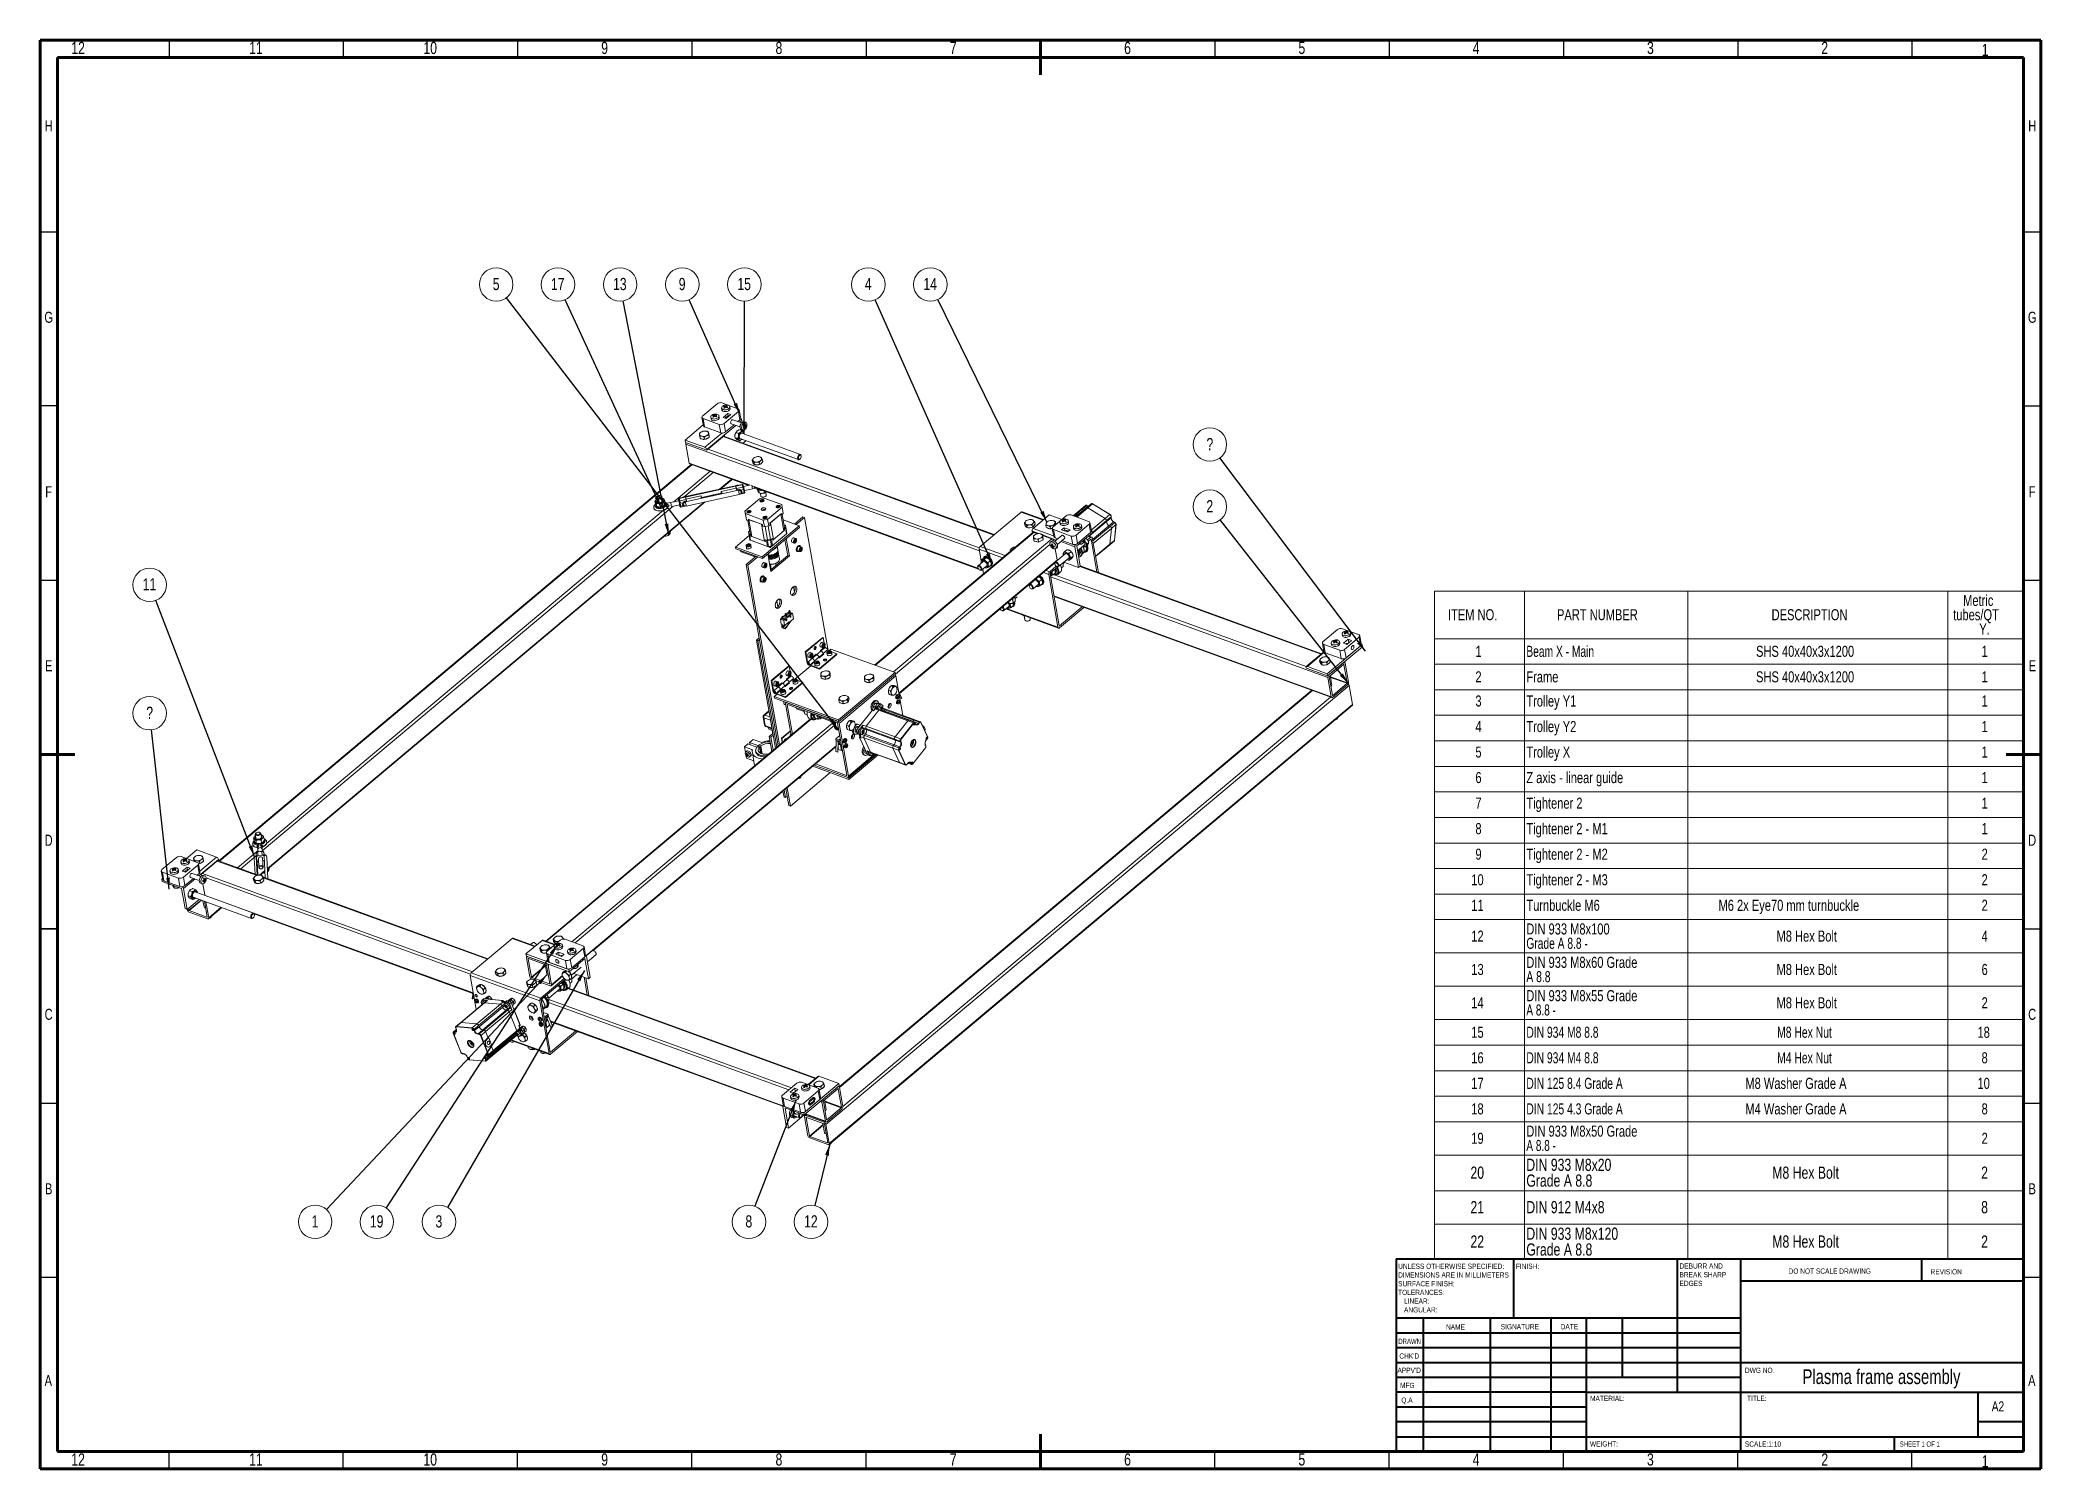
# Model space of a CAD drawing. Header units: millimetres. Extents: x 15 to 589, y 5 to 415.
import ezdxf

# ---------------------------------------------------------------- set-up
doc = ezdxf.new("R2010")
doc.units = ezdxf.units.MM
doc.styles.add('SLDTEXTSTYLE0', font='TXT', dxfattribs={"width": 0.75})
doc.styles.add('SLDTEXTSTYLE1', font='TXT', dxfattribs={"width": 0.686449})
doc.styles.add('SLDTEXTSTYLE2', font='TXT', dxfattribs={"width": 0.6875})
doc.styles.add('SLDTEXTSTYLE3', font='TXT', dxfattribs={"width": 0.692308})
doc.styles.add('SLDTEXTSTYLE4', font='TXT', dxfattribs={"width": 0.7})
doc.styles.add('SLDTEXTSTYLE5', font='TXT', dxfattribs={"width": 0.678571})
doc.styles.add('SLDTEXTSTYLE6', font='TXT', dxfattribs={"width": 0.696429})
doc.styles.add('SLDTEXTSTYLE7', font='TXT', dxfattribs={"width": 0.697368})
doc.dimstyles.new('SLDDIMSTYLE0', dxfattribs={"dimtxt": 0.18, "dimasz": 3.302, "dimexe": 0, "dimexo": 0.0625, "dimgap": 0, "dimtad": 0, "dimtih": 1, "dimtoh": 1, "dimdec": 0, "dimrnd": 1e-09, "dimzin": 0, "dimdsep": 46, "dimtxsty": 'Standard', "dimsah": 1, "dimcen": 0.09, "dimadec": 0, "dimazin": 0, "dimtfac": 3.302, "dimtdec": 0, "dimtofl": 0, "dimtmove": 0, "dimatfit": 3, "dimfxl": 1, "dimfrac": 2, "dimtolj": 1, "dimtzin": 0, "dimarcsym": 0})

msp = doc.modelspace()

# ---------------------------------------------------------------- texts
at = {"color": 7, "linetype": 'Continuous', "lineweight": 0}
for s, insert, char_height, attachment_point, style in [('12', (25.93, 414.48), 3.5, 2, 'SLDTEXTSTYLE0'), ('11', (76.93, 414.48), 3.5, 2, 'SLDTEXTSTYLE0'), ('10', (126.93, 414.48), 3.5, 2, 'SLDTEXTSTYLE0'), ('9', (176.96, 414.48), 3.5, 2, 'SLDTEXTSTYLE0'), ('8', (226.96, 414.48), 3.5, 2, 'SLDTEXTSTYLE0'), ('7', (276.96, 414.48), 3.5, 2, 'SLDTEXTSTYLE0'), ('6', (326.96, 414.48), 3.5, 2, 'SLDTEXTSTYLE0'), ('5', (376.96, 414.48), 3.5, 2, 'SLDTEXTSTYLE0'), ('4', (426.96, 414.48), 3.5, 2, 'SLDTEXTSTYLE0'), ('3', (476.96, 414.48), 3.5, 2, 'SLDTEXTSTYLE0'), ('2', (526.96, 414.48), 3.5, 2, 'SLDTEXTSTYLE0'), ('1', (572.97, 413.87), 3.44, 2, 'SLDTEXTSTYLE0'), ('H', (17.49, 391.98), 3.17, 2, 'SLDTEXTSTYLE0'), ('H', (586.49, 391.98), 3.17, 2, 'SLDTEXTSTYLE0'), ('G', (17.49, 337.04), 3.17, 2, 'SLDTEXTSTYLE0'), ('G', (586.49, 337.04), 3.17, 2, 'SLDTEXTSTYLE0'), ('F', (17.47, 286.98), 3.17, 2, 'SLDTEXTSTYLE0'), ('F', (586.47, 286.98), 3.17, 2, 'SLDTEXTSTYLE0'), ('E', (17.51, 237.04), 3.17, 2, 'SLDTEXTSTYLE0'), ('E', (586.51, 237.04), 3.17, 2, 'SLDTEXTSTYLE0'), ('D', (17.46, 186.98), 3.17, 2, 'SLDTEXTSTYLE0'), ('D', (586.46, 186.98), 3.17, 2, 'SLDTEXTSTYLE0'), ('C', (17.47, 137.04), 3.17, 2, 'SLDTEXTSTYLE0'), ('C', (586.47, 137.04), 3.17, 2, 'SLDTEXTSTYLE0'), ('B', (17.48, 86.98), 3.17, 2, 'SLDTEXTSTYLE0'), ('B', (586.48, 86.98), 3.17, 2, 'SLDTEXTSTYLE0'), ('FINISH:', (438.37, 63.92), 1.5, 1, 'SLDTEXTSTYLE0'), ('DO NOT SCALE DRAWING', (516.61, 62.53), 1.5, 1, 'SLDTEXTSTYLE0'), ('REVISION', (557.33, 62.33), 1.5, 1, 'SLDTEXTSTYLE0'), ('NAME', (418.32, 46.5), 1.5, 1, 'SLDTEXTSTYLE0'), ('SIGNATURE', (434.03, 46.56), 1.5, 1, 'SLDTEXTSTYLE0'), ('DATE', (451.21, 46.58), 1.5, 1, 'SLDTEXTSTYLE0'), ('DRAWN', (404.64, 42.38), 1.5, 1, 'SLDTEXTSTYLE1'), ("CHK'D", (404.94, 38.16), 1.5, 1, 'SLDTEXTSTYLE0'), ('A', (17.37, 31.98), 3.17, 2, 'SLDTEXTSTYLE0'), ("APPV'D", (404.4, 34.07), 1.5, 1, 'SLDTEXTSTYLE0'), ('MFG', (405.12, 29.72), 1.5, 1, 'SLDTEXTSTYLE0'), ('DWG NO.', (504.07, 34.07), 1.5, 1, 'SLDTEXTSTYLE0'), ('Plasma frame assembly', (543.25, 33.6), 4.2333, 2, 'SLDTEXTSTYLE0'), ('A', (586.37, 31.98), 3.17, 2, 'SLDTEXTSTYLE0'), ('Q.A', (405.51, 25.5), 1.5, 1, 'SLDTEXTSTYLE0'), ('MATERIAL:', (459.65, 25.99), 1.5, 1, 'SLDTEXTSTYLE0'), ('TITLE:', (504.68, 26.05), 1.5, 1, 'SLDTEXTSTYLE0'), ('A2', (574.87, 24.41), 2.91, 1, 'SLDTEXTSTYLE0'), ('WEIGHT:', (459.62, 12.95), 1.499, 1, 'SLDTEXTSTYLE0'), ('SCALE:1:10', (504.07, 12.9), 1.5, 1, 'SLDTEXTSTYLE0'), ('SHEET 1 OF 1', (548.48, 12.9), 1.5, 1, 'SLDTEXTSTYLE2'), ('12', (25.93, 9.48), 3.5, 2, 'SLDTEXTSTYLE0'), ('11', (76.93, 9.48), 3.5, 2, 'SLDTEXTSTYLE0'), ('10', (126.93, 9.48), 3.5, 2, 'SLDTEXTSTYLE0'), ('9', (176.96, 9.48), 3.5, 2, 'SLDTEXTSTYLE0'), ('8', (226.96, 9.48), 3.5, 2, 'SLDTEXTSTYLE0'), ('7', (276.96, 9.48), 3.5, 2, 'SLDTEXTSTYLE0'), ('6', (326.96, 9.48), 3.5, 2, 'SLDTEXTSTYLE0'), ('5', (376.96, 9.48), 3.5, 2, 'SLDTEXTSTYLE0'), ('4', (426.96, 9.48), 3.5, 2, 'SLDTEXTSTYLE0'), ('3', (476.96, 9.48), 3.5, 2, 'SLDTEXTSTYLE0'), ('2', (526.96, 9.48), 3.5, 2, 'SLDTEXTSTYLE0'), ('1', (572.97, 8.93), 3.44, 2, 'SLDTEXTSTYLE0')]:
    msp.add_mtext(s, dxfattribs=dict(at, insert=insert, char_height=char_height, attachment_point=attachment_point, style=style))

# ---------------------------------------------------------------- blocks, each defined once
blk = doc.blocks.new('SW_NOTE_0')
at = {"color": 0, "linetype": 'Continuous', "lineweight": 0, "char_height": 1.5, "attachment_point": 1, "style": 'SLDTEXTSTYLE0'}
for s, insert in [('UNLESS OTHERWISE SPECIFIED:', (0, 1.93)), ('TOLERANCES:', (0, -5.57)), ('SURFACE FINISH:', (0, -3.07)), ('DIMENSIONS ARE IN MILLIMETERS', (0, -0.57)), ('ANGULAR:', (1.69, -10.57)), ('LINEAR:', (1.69, -8.07))]:
    blk.add_mtext(s, dxfattribs=dict(at, insert=insert))
blk = doc.blocks.new('SW_NOTE_1')
at = {"color": 0, "linetype": 'Continuous', "lineweight": 0, "char_height": 1.5, "attachment_point": 1, "style": 'SLDTEXTSTYLE0'}
for s, insert in [('DEBURR AND', (0, 1.93)), ('BREAK SHARP', (0, -0.57)), ('EDGES', (0, -3.07))]:
    blk.add_mtext(s, dxfattribs=dict(at, insert=insert))
blk = doc.blocks.new('SW_TABLEANNOTATION_0')
at = {"color": 0, "linetype": 'Continuous', "lineweight": 0}
for p, q in [((0, 0), (0, -191.82)), ((168.96, 0), (0, 0)), ((25.88, 0), (25.88, -13.67)), ((72.7, 0), (72.7, -13.67)), ((147.33, 0), (147.33, -13.67)), ((168.96, -191.82), (168.96, 0)), ((0, -13.67), (168.96, -13.67)), ((25.88, -13.67), (25.88, -191.82)), ((72.7, -13.67), (72.7, -191.82)), ((147.33, -13.67), (147.33, -191.82)), ((0, -21), (168.96, -21)), ((0, -28.33), (168.96, -28.33)), ((0, -35.65), (168.96, -35.65)), ((0, -42.98), (168.96, -42.98)), ((0, -50.31), (168.96, -50.31)), ((0, -57.63), (168.96, -57.63)), ((0, -64.96), (168.96, -64.96)), ((0, -72.29), (168.96, -72.29)), ((0, -79.61), (168.96, -79.61)), ((0, -86.94), (168.96, -86.94)), ((0, -94.27), (168.96, -94.27)), ((0, -103.84), (168.96, -103.84)), ((0, -113.4), (168.96, -113.4)), ((0, -122.97), (168.96, -122.97)), ((0, -130.3), (168.96, -130.3)), ((0, -137.63), (168.96, -137.63)), ((0, -144.95), (168.96, -144.95)), ((0, -152.28), (168.96, -152.28)), ((0, -161.85), (168.96, -161.85)), ((0, -172.05), (168.96, -172.05)), ((0, -181.62), (168.96, -181.62)), ((0, -191.82), (168.96, -191.82))]:
    blk.add_line(p, q, dxfattribs=at)
at = {"color": 0, "linetype": 'Continuous', "lineweight": 0, "attachment_point": 1}
for s, insert, char_height, style in [('ITEM NO.', (3.9, -5.2), 3.175, 'SLDTEXTSTYLE0'), ('PART NUMBER', (35.17, -5.2), 3.175, 'SLDTEXTSTYLE0'), ('DESCRIPTION', (96.73, -5.2), 3.175, 'SLDTEXTSTYLE0'), ('tubes/QT', (148.83, -5.2), 3.175, 'SLDTEXTSTYLE0'), ('Metric', (151.68, -1.09), 3.175, 'SLDTEXTSTYLE0'), ('Y.', (156.31, -9.3), 3.175, 'SLDTEXTSTYLE0'), ('1', (11.77, -15.7), 3.17, 'SLDTEXTSTYLE0'), ('Beam X - Main', (26.38, -15.7), 3.175, 'SLDTEXTSTYLE3'), ('SHS 40x40x3x1200', (92.27, -15.7), 3.175, 'SLDTEXTSTYLE0'), ('1', (156.97, -15.7), 3.17, 'SLDTEXTSTYLE0'), ('2', (11.77, -23.02), 3.17, 'SLDTEXTSTYLE0'), ('Frame', (26.38, -23.02), 3.175, 'SLDTEXTSTYLE0'), ('SHS 40x40x3x1200', (92.27, -23.02), 3.175, 'SLDTEXTSTYLE0'), ('1', (156.97, -23.02), 3.17, 'SLDTEXTSTYLE0'), ('3', (11.77, -29.95), 3.17, 'SLDTEXTSTYLE0'), ('Trolley Y1', (26.38, -29.95), 3.175, 'SLDTEXTSTYLE0'), ('1', (156.97, -29.95), 3.17, 'SLDTEXTSTYLE0'), ('4', (11.77, -37.28), 3.17, 'SLDTEXTSTYLE0'), ('Trolley Y2', (26.38, -37.28), 3.175, 'SLDTEXTSTYLE0'), ('1', (156.97, -37.28), 3.17, 'SLDTEXTSTYLE0'), ('5', (11.77, -44.6), 3.17, 'SLDTEXTSTYLE0'), ('Trolley X', (26.38, -44.6), 3.175, 'SLDTEXTSTYLE0'), ('1', (156.97, -44.6), 3.17, 'SLDTEXTSTYLE0'), ('6', (11.77, -51.93), 3.17, 'SLDTEXTSTYLE0'), ('Z axis - linear guide', (26.38, -51.93), 3.175, 'SLDTEXTSTYLE0'), ('1', (156.97, -51.93), 3.17, 'SLDTEXTSTYLE0'), ('7', (11.77, -59.26), 3.17, 'SLDTEXTSTYLE0'), ('Tightener 2', (26.38, -59.26), 3.175, 'SLDTEXTSTYLE0'), ('1', (156.97, -59.26), 3.17, 'SLDTEXTSTYLE0'), ('8', (11.77, -66.58), 3.17, 'SLDTEXTSTYLE0'), ('Tightener 2 - M1', (26.38, -66.58), 3.175, 'SLDTEXTSTYLE0'), ('1', (156.97, -66.58), 3.17, 'SLDTEXTSTYLE0'), ('9', (11.77, -73.91), 3.17, 'SLDTEXTSTYLE0'), ('Tightener 2 - M2', (26.38, -73.91), 3.175, 'SLDTEXTSTYLE0'), ('2', (156.97, -73.91), 3.17, 'SLDTEXTSTYLE0'), ('10', (10.59, -81.24), 3.175, 'SLDTEXTSTYLE0'), ('Tightener 2 - M3', (26.38, -81.24), 3.175, 'SLDTEXTSTYLE0'), ('2', (156.97, -81.24), 3.17, 'SLDTEXTSTYLE0'), ('11', (10.59, -88.57), 3.175, 'SLDTEXTSTYLE0'), ('Turnbuckle M6', (26.38, -88.57), 3.175, 'SLDTEXTSTYLE0'), ('M6 2x Eye70 mm turnbuckle', (81.51, -88.57), 3.175, 'SLDTEXTSTYLE0'), ('2', (156.97, -88.57), 3.17, 'SLDTEXTSTYLE0'), ('12', (10.59, -97.41), 3.175, 'SLDTEXTSTYLE0'), ('DIN 933 M8x100', (26.38, -95.36), 3.175, 'SLDTEXTSTYLE0'), ('M8 Hex Bolt', (98.15, -97.41), 3.175, 'SLDTEXTSTYLE0'), ('4', (156.97, -97.41), 3.17, 'SLDTEXTSTYLE0'), ('Grade A 8.8 -', (26.38, -99.47), 3.175, 'SLDTEXTSTYLE3'), ('13', (10.59, -106.98), 3.175, 'SLDTEXTSTYLE0'), ('A 8.8', (26.38, -109.03), 3.175, 'SLDTEXTSTYLE4'), ('DIN 933 M8x60 Grade', (26.38, -104.93), 3.175, 'SLDTEXTSTYLE0'), ('M8 Hex Bolt', (98.15, -106.98), 3.175, 'SLDTEXTSTYLE0'), ('6', (156.97, -106.98), 3.17, 'SLDTEXTSTYLE0'), ('DIN 933 M8x55 Grade', (26.38, -114.5), 3.175, 'SLDTEXTSTYLE0'), ('14', (10.59, -116.55), 3.175, 'SLDTEXTSTYLE0'), ('A 8.8 -', (26.38, -118.6), 3.175, 'SLDTEXTSTYLE5'), ('M8 Hex Bolt', (98.15, -116.55), 3.175, 'SLDTEXTSTYLE0'), ('2', (156.97, -116.55), 3.17, 'SLDTEXTSTYLE0'), ('15', (10.59, -125), 3.175, 'SLDTEXTSTYLE0'), ('DIN 934 M8 8.8', (26.38, -125), 3.175, 'SLDTEXTSTYLE6'), ('M8 Hex Nut', (98.32, -125), 3.175, 'SLDTEXTSTYLE4'), ('18', (155.8, -125), 3.175, 'SLDTEXTSTYLE0'), ('16', (10.59, -132.32), 3.175, 'SLDTEXTSTYLE0'), ('DIN 934 M4 8.8', (26.38, -132.32), 3.175, 'SLDTEXTSTYLE6'), ('M4 Hex Nut', (98.32, -132.32), 3.175, 'SLDTEXTSTYLE4'), ('8', (156.97, -132.32), 3.17, 'SLDTEXTSTYLE0'), ('17', (10.59, -139.65), 3.175, 'SLDTEXTSTYLE0'), ('DIN 125 8.4 Grade A', (26.38, -139.65), 3.175, 'SLDTEXTSTYLE7'), ('M8 Washer Grade A', (89.21, -139.65), 3.175, 'SLDTEXTSTYLE0'), ('10', (155.8, -139.65), 3.175, 'SLDTEXTSTYLE0'), ('18', (10.59, -146.98), 3.175, 'SLDTEXTSTYLE0'), ('DIN 125 4.3 Grade A', (26.38, -146.98), 3.175, 'SLDTEXTSTYLE7'), ('M4 Washer Grade A', (89.21, -146.98), 3.175, 'SLDTEXTSTYLE0'), ('8', (156.97, -146.98), 3.17, 'SLDTEXTSTYLE0'), ('DIN 933 M8x50 Grade', (26.38, -153.37), 3.175, 'SLDTEXTSTYLE0'), ('19', (10.59, -155.42), 3.175, 'SLDTEXTSTYLE0'), ('A 8.8 -', (26.38, -157.48), 3.175, 'SLDTEXTSTYLE5'), ('2', (156.97, -155.42), 3.17, 'SLDTEXTSTYLE0'), ('20', (10.35, -165.12), 3.5, 'SLDTEXTSTYLE0'), ('DIN 933 M8x20', (26.38, -162.86), 3.5, 'SLDTEXTSTYLE0'), ('M8 Hex Bolt', (96.93, -165.12), 3.5, 'SLDTEXTSTYLE0'), ('2', (156.85, -165.12), 3.5, 'SLDTEXTSTYLE0'), ('Grade A 8.8', (26.38, -167.39), 3.5, 'SLDTEXTSTYLE0'), ('21', (10.35, -175.01), 3.5, 'SLDTEXTSTYLE0'), ('DIN 912 M4x8', (26.38, -175.01), 3.5, 'SLDTEXTSTYLE0'), ('8', (156.85, -175.01), 3.5, 'SLDTEXTSTYLE0'), ('DIN 933 M8x120', (26.38, -182.63), 3.5, 'SLDTEXTSTYLE0'), ('22', (10.35, -184.89), 3.5, 'SLDTEXTSTYLE0'), ('Grade A 8.8', (26.38, -187.16), 3.5, 'SLDTEXTSTYLE0'), ('M8 Hex Bolt', (96.93, -184.89), 3.5, 'SLDTEXTSTYLE0'), ('2', (156.85, -184.89), 3.5, 'SLDTEXTSTYLE0')]:
    blk.add_mtext(s, dxfattribs=dict(at, insert=insert, char_height=char_height, style=style))
blk = doc.blocks.new('SW_NOTE_2')
at = {"color": 0, "linetype": 'Continuous', "lineweight": 0}
blk.add_circle((-2.93, 3.81), 4.81, dxfattribs=at)
at = {"color": 0, "linetype": 'Continuous', "lineweight": 0, "insert": (-2.96, 5.69), "char_height": 3.5, "attachment_point": 2, "style": 'SLDTEXTSTYLE0'}
blk.add_mtext('5', dxfattribs=at)
blk = doc.blocks.new('SW_NOTE_3')
at = {"color": 0, "linetype": 'Continuous', "lineweight": 0}
blk.add_circle((-2.02, 4.36), 4.81, dxfattribs=at)
at = {"color": 0, "linetype": 'Continuous', "lineweight": 0, "insert": (-2.09, 6.24), "char_height": 3.5, "attachment_point": 2, "style": 'SLDTEXTSTYLE0'}
blk.add_mtext('17', dxfattribs=at)
blk = doc.blocks.new('SW_NOTE_4')
at = {"color": 0, "linetype": 'Continuous', "lineweight": 0}
blk.add_circle((-0.91, 4.72), 4.81, dxfattribs=at)
at = {"color": 0, "linetype": 'Continuous', "lineweight": 0, "insert": (-0.99, 6.6), "char_height": 3.5, "attachment_point": 2, "style": 'SLDTEXTSTYLE0'}
blk.add_mtext('13', dxfattribs=at)
blk = doc.blocks.new('SW_NOTE_5')
at = {"color": 0, "linetype": 'Continuous', "lineweight": 0}
blk.add_circle((-1.95, 4.39), 4.81, dxfattribs=at)
at = {"color": 0, "linetype": 'Continuous', "lineweight": 0, "insert": (-1.99, 6.27), "char_height": 3.5, "attachment_point": 2, "style": 'SLDTEXTSTYLE0'}
blk.add_mtext('9', dxfattribs=at)
blk = doc.blocks.new('SW_NOTE_6')
at = {"color": 0, "linetype": 'Continuous', "lineweight": 0}
blk.add_circle((0.01, 4.81), 4.81, dxfattribs=at)
at = {"color": 0, "linetype": 'Continuous', "lineweight": 0, "insert": (-0.06, 6.69), "char_height": 3.5, "attachment_point": 2, "style": 'SLDTEXTSTYLE0'}
blk.add_mtext('15', dxfattribs=at)
blk = doc.blocks.new('SW_NOTE_7')
at = {"color": 0, "linetype": 'Continuous', "lineweight": 0}
blk.add_circle((-1.95, 4.39), 4.81, dxfattribs=at)
at = {"color": 0, "linetype": 'Continuous', "lineweight": 0, "insert": (-1.98, 6.28), "char_height": 3.5, "attachment_point": 2, "style": 'SLDTEXTSTYLE0'}
blk.add_mtext('4', dxfattribs=at)
blk = doc.blocks.new('SW_NOTE_8')
at = {"color": 0, "linetype": 'Continuous', "lineweight": 0}
blk.add_circle((-2.12, 4.31), 4.81, dxfattribs=at)
at = {"color": 0, "linetype": 'Continuous', "lineweight": 0, "insert": (-2.19, 6.2), "char_height": 3.5, "attachment_point": 2, "style": 'SLDTEXTSTYLE0'}
blk.add_mtext('14', dxfattribs=at)
blk = doc.blocks.new('SW_NOTE_9')
at = {"color": 0, "linetype": 'Continuous', "lineweight": 0}
blk.add_circle((-2.89, 3.84), 4.81, dxfattribs=at)
at = {"color": 0, "linetype": 'Continuous', "lineweight": 0, "insert": (-2.9, 5.72), "char_height": 3.5, "attachment_point": 2, "style": 'SLDTEXTSTYLE0'}
blk.add_mtext('?', dxfattribs=at)
blk = doc.blocks.new('SW_NOTE_10')
at = {"color": 0, "linetype": 'Continuous', "lineweight": 0}
blk.add_circle((-2.96, 3.78), 4.81, dxfattribs=at)
at = {"color": 0, "linetype": 'Continuous', "lineweight": 0, "insert": (-3, 5.67), "char_height": 3.5, "attachment_point": 2, "style": 'SLDTEXTSTYLE0'}
blk.add_mtext('2', dxfattribs=at)
blk = doc.blocks.new('SW_NOTE_11')
at = {"color": 0, "linetype": 'Continuous', "lineweight": 0}
blk.add_circle((-1.12, -4.67), 4.81, dxfattribs=at)
at = {"color": 0, "linetype": 'Continuous', "lineweight": 0, "insert": (-1.19, -2.79), "char_height": 3.5, "attachment_point": 2, "style": 'SLDTEXTSTYLE0'}
blk.add_mtext('12', dxfattribs=at)
blk = doc.blocks.new('SW_NOTE_12')
at = {"color": 0, "linetype": 'Continuous', "lineweight": 0}
blk.add_circle((-1.74, -4.48), 4.81, dxfattribs=at)
at = {"color": 0, "linetype": 'Continuous', "lineweight": 0, "insert": (-1.77, -2.6), "char_height": 3.5, "attachment_point": 2, "style": 'SLDTEXTSTYLE0'}
blk.add_mtext('8', dxfattribs=at)
blk = doc.blocks.new('SW_NOTE_13')
at = {"color": 0, "linetype": 'Continuous', "lineweight": 0}
blk.add_circle((-2.41, -4.16), 4.81, dxfattribs=at)
at = {"color": 0, "linetype": 'Continuous', "lineweight": 0, "insert": (-2.44, -2.28), "char_height": 3.5, "attachment_point": 2, "style": 'SLDTEXTSTYLE0'}
blk.add_mtext('3', dxfattribs=at)
blk = doc.blocks.new('SW_NOTE_14')
at = {"color": 0, "linetype": 'Continuous', "lineweight": 0}
blk.add_circle((-2.62, -4.03), 4.81, dxfattribs=at)
at = {"color": 0, "linetype": 'Continuous', "lineweight": 0, "insert": (-2.69, -2.14), "char_height": 3.5, "attachment_point": 2, "style": 'SLDTEXTSTYLE0'}
blk.add_mtext('19', dxfattribs=at)
blk = doc.blocks.new('SW_NOTE_15')
at = {"color": 0, "linetype": 'Continuous', "lineweight": 0}
blk.add_circle((-3.29, -3.5), 4.81, dxfattribs=at)
at = {"color": 0, "linetype": 'Continuous', "lineweight": 0, "insert": (-3.32, -1.62), "char_height": 3.5, "attachment_point": 2, "style": 'SLDTEXTSTYLE0'}
blk.add_mtext('1', dxfattribs=at)
blk = doc.blocks.new('SW_NOTE_16')
at = {"color": 0, "linetype": 'Continuous', "lineweight": 0}
blk.add_circle((-0.53, 4.78), 4.81, dxfattribs=at)
at = {"color": 0, "linetype": 'Continuous', "lineweight": 0, "insert": (-0.54, 6.66), "char_height": 3.5, "attachment_point": 2, "style": 'SLDTEXTSTYLE0'}
blk.add_mtext('?', dxfattribs=at)
blk = doc.blocks.new('SW_NOTE_17')
at = {"color": 0, "linetype": 'Continuous', "lineweight": 0}
blk.add_circle((-1.73, 4.48), 4.81, dxfattribs=at)
at = {"color": 0, "linetype": 'Continuous', "lineweight": 0, "insert": (-1.8, 6.37), "char_height": 3.5, "attachment_point": 2, "style": 'SLDTEXTSTYLE0'}
blk.add_mtext('11', dxfattribs=at)

# ---------------------------------------------------------------- linework, layer by layer
at = {"color": 7, "linetype": 'Continuous', "lineweight": 60}
for p, q in [((15, 415), (589, 415)), ((15, 5), (15, 415)), ((302, 415), (302, 405)), ((589, 415), (589, 5)), ((20, 410), (584, 410)), ((20, 10), (20, 410)), ((584, 410), (584, 10)), ((15, 210), (25, 210)), ((589, 210), (579, 210)), ((584, 65.25), (584, 10)), ((302, 5), (302, 15)), ((584, 10), (20, 10)), ((396.8, 10), (584, 10)), ((589, 5), (15, 5))]:
    msp.add_line(p, q, dxfattribs=at)
at = {"color": 7, "linetype": 'Continuous', "lineweight": 30}
for p, q in [((52, 415), (52, 410)), ((102, 415), (102, 410)), ((152, 415), (152, 410)), ((202, 415), (202, 410)), ((252, 415), (252, 410)), ((352, 415), (352, 410)), ((402, 415), (402, 410)), ((452, 415), (452, 410)), ((502, 415), (502, 410)), ((552, 415), (552, 410)), ((15, 360), (20, 360)), ((584, 360), (589, 360)), ((20, 310), (15, 310)), ((584, 310), (589, 310)), ((584, 310), (589, 310)), ((15, 260), (20, 260)), ((584, 260), (589, 260)), ((15, 160), (20, 160)), ((20, 160), (15, 160)), ((584, 160), (589, 160)), ((584, 160), (589, 160)), ((15, 110), (20, 110)), ((584, 110), (589, 110)), ((15, 60), (20, 60)), ((584, 60), (589, 60)), ((52, 5), (52, 10)), ((102, 5), (102, 10)), ((152, 5), (152, 10)), ((202, 5), (202, 10)), ((252, 5), (252, 10)), ((352, 5), (352, 10)), ((402, 5), (402, 10)), ((452, 5), (452, 10)), ((502, 5), (502, 10)), ((552, 5), (552, 10))]:
    msp.add_line(p, q, dxfattribs=at)
at = {"color": 7, "linetype": 'Continuous', "lineweight": 15}
for p, q in [((209.22, 310.65), (205.09, 307.18)), ((215.21, 309.22), (210.61, 310.89)), ((211.26, 309.84), (211.23, 310.03)), ((212, 309.98), (211.97, 310.17)), ((205.25, 304.55), (200.07, 300.2)), ((204.87, 306.73), (205.3, 304.32)), ((205.23, 306.38), (209.83, 304.7)), ((205.23, 306.38), (205.66, 303.97)), ((207.39, 306.76), (207.48, 306.28)), ((208.15, 307.22), (208.12, 307.41)), ((208.33, 306.86), (208.27, 307.17)), ((208.79, 307.26), (208.84, 306.95)), ((208.89, 307.35), (208.86, 307.54)), ((209.84, 306.69), (209.76, 307.18)), ((210.26, 302.29), (209.83, 304.7)), ((210.52, 309.38), (210.6, 308.9)), ((210.93, 306.73), (212.28, 307.86)), ((210.93, 306.73), (211.85, 306.39)), ((211.23, 304.95), (215.35, 308.41)), ((211.23, 304.95), (211.65, 302.54)), ((211.46, 309.47), (211.4, 309.79)), ((211.86, 306.4), (211.59, 306.5)), ((211.65, 302.54), (214.12, 304.61)), ((211.83, 306.84), (211.83, 306.84)), ((211.85, 306.39), (213.2, 307.53)), ((211.91, 309.89), (211.97, 309.59)), ((212.28, 307.86), (213.2, 307.53)), ((212.28, 307.86), (212.42, 307.06)), ((212.57, 307), (212.31, 307.1)), ((212.97, 309.32), (212.88, 309.8)), ((213.3, 304.91), (215.8, 304)), ((216.21, 305.13), (213.71, 306.04)), ((215.19, 305.5), (215.78, 306)), ((215.78, 306), (215.35, 308.41)), ((216, 306.45), (215.57, 308.86)), ((216.3, 305.88), (216.4, 305.32)), ((217.44, 305.32), (216.98, 305.48)), ((217.07, 304.45), (217.36, 304.35)), ((217.47, 304.42), (217.65, 304.36)), ((200.19, 299.56), (200.07, 300.2)), ((200.07, 300.2), (205.75, 298.14)), ((200.19, 299.56), (206.32, 297.33)), ((201.24, 293.61), (200.27, 299.08)), ((204.45, 302.35), (204.22, 302.15)), ((204.34, 300.75), (204.25, 301.28)), ((204.5, 302.4), (204.44, 302.36)), ((204.68, 300.56), (205.01, 300.49)), ((205.01, 300.49), (205.33, 300.42)), ((205.64, 300.47), (205.54, 301)), ((205.66, 303.97), (210.26, 302.29)), ((205.98, 300.5), (206.3, 300.65)), ((206.3, 300.65), (206.61, 300.8)), ((206.32, 302.71), (206.31, 302.72)), ((206.32, 297.33), (211.33, 301.52)), ((206.91, 301.07), (206.61, 300.8)), ((206.67, 300.85), (206.7, 300.87)), ((206.89, 301.94), (206.8, 302.47)), ((206.91, 301.07), (206.82, 301.6)), ((206.89, 301.94), (206.92, 301.61)), ((206.92, 301.39), (206.92, 301.61)), ((206.92, 301.41), (206.92, 301.42)), ((206.92, 301.41), (206.93, 301.27)), ((206.93, 301.17), (206.92, 301.39)), ((288.73, 273.09), (211.11, 301.34)), ((211.33, 301.52), (211.38, 301.24)), ((214.35, 301.1), (214.37, 300.94)), ((214.37, 300.94), (215.06, 300.69)), ((214.66, 302.38), (215.35, 302.13)), ((215.03, 300.29), (215.72, 300.04)), ((215.6, 303.17), (216.29, 302.92)), ((215.78, 300.71), (232.56, 294.6)), ((216.16, 303.23), (216.62, 303.06)), ((233.11, 296.1), (216.33, 302.21)), ((216.34, 300.38), (216.44, 300.47)), ((217.35, 299.93), (216.63, 299.33)), ((216.8, 303.04), (216.94, 302.27)), ((217.18, 303.86), (216.88, 303.97)), ((216.97, 302.11), (216.94, 302.27)), ((216.97, 302.09), (216.99, 301.97)), ((217.21, 303.72), (217.39, 303.66)), ((217.31, 300.15), (217.35, 299.93)), ((201.81, 293.21), (66.28, 179.48)), ((201.41, 293.36), (218.32, 287.2)), ((206.3, 297.49), (206.32, 297.33)), ((219.37, 293.94), (219.27, 294.47)), ((219.53, 293.63), (219.68, 293.45)), ((219.68, 293.45), (219.82, 293.26)), ((219.72, 295.05), (219.72, 295.05)), ((219.94, 293.2), (219.82, 293.26)), ((219.94, 293.2), (219.85, 293.73)), ((219.92, 293.2), (220.02, 293.17)), ((220.33, 293.09), (220.7, 293.11)), ((220.7, 293.11), (221.07, 293.12)), ((221.42, 293.26), (221.07, 293.12)), ((221.42, 293.26), (221.32, 293.79)), ((221.67, 295.32), (221.53, 295.37)), ((221.66, 293.34), (221.89, 293.54)), ((221.89, 293.54), (222.11, 293.74)), ((222.32, 294.06), (222.22, 294.59)), ((232.95, 294.71), (233.05, 294.79)), ((233.36, 295.64), (233.34, 295.77)), ((214.89, 287.22), (199.68, 283.9)), ((200.15, 283.87), (214.55, 287.01)), ((210.3, 286.22), (213.44, 288.85)), ((216.41, 287.5), (214.55, 287.1)), ((214.66, 286.4), (214.55, 287.01)), ((214.59, 287.01), (216.44, 287.41)), ((214.59, 287.01), (214.79, 286.34)), ((216.65, 286.75), (216.44, 287.41)), ((216.87, 286.64), (216.66, 287.31)), ((218.53, 287.25), (216.8, 286.87)), ((80.24, 177.08), (205.85, 282.49)), ((191.39, 282.72), (191.52, 282)), ((191.41, 281.5), (191.45, 281.24)), ((191.77, 281.92), (191.9, 281.2)), ((191.84, 283.64), (192.03, 282.58)), ((192.12, 284.09), (192.02, 284)), ((193.13, 284.2), (193.01, 284.24)), ((193.21, 281.86), (193.34, 281.13)), ((193.61, 282.85), (193.42, 283.92)), ((193.71, 283.47), (193.61, 283.5)), ((193.88, 283.4), (193.71, 283.46)), ((194.26, 282.6), (194.39, 281.87)), ((194.6, 281.83), (194.56, 282.05)), ((195.86, 282.3), (194.87, 282.08)), ((198.23, 282.82), (195.86, 282.3)), ((196.39, 281.19), (198.48, 281.64)), ((198.12, 283.17), (198.19, 282.81)), ((198.12, 283.17), (198.13, 283.17)), ((198.34, 282.58), (198.13, 283.25)), ((200.12, 283.94), (198.26, 283.54)), ((200.15, 283.85), (198.3, 283.45)), ((198.3, 283.45), (198.5, 282.78)), ((198.59, 281.29), (198.44, 282.15)), ((198.45, 281.64), (198.58, 281.2)), ((198.5, 282.78), (200.36, 283.19)), ((199.45, 282.25), (198.67, 282.08)), ((198.67, 282.08), (198.82, 281.22)), ((198.82, 281.22), (199.6, 281.4)), ((198.84, 281.01), (200.09, 281.28)), ((200.08, 282.65), (200.47, 282.73)), ((200.51, 282.57), (200.12, 282.49)), ((200.15, 283.85), (200.36, 283.19)), ((204.55, 284.2), (200.33, 283.28)), ((200.35, 281.29), (215.57, 284.61)), ((200.5, 282.62), (214.93, 285.77)), ((204.67, 284.12), (204.55, 284.2)), ((204.78, 283.71), (210.43, 284.95)), ((207.95, 284.25), (208.2, 284.46)), ((210.44, 285.48), (210.37, 285.36)), ((214.71, 286.42), (210.44, 285.48)), ((216.65, 286.75), (214.79, 286.34)), ((214.91, 285.89), (215.3, 285.97)), ((215.33, 285.81), (214.94, 285.72)), ((215.81, 284.71), (216.98, 284.97)), ((216.03, 285.87), (216.81, 286.04)), ((216.11, 285.2), (216.12, 285.23)), ((216.96, 285.19), (216.18, 285.02)), ((216.96, 285.19), (216.81, 286.04)), ((216.87, 286.63), (216.87, 286.64)), ((217.12, 285.33), (216.97, 286.19)), ((216.97, 286.19), (216.97, 286.19)), ((217.06, 285.7), (219.38, 286.21)), ((221.4, 283.35), (217.21, 279.83)), ((219.38, 286.21), (220.37, 286.42)), ((219.74, 286.69), (284.22, 263.22)), ((220.76, 286.09), (220.81, 285.82)), ((221.17, 285.88), (221.21, 285.78)), ((221.21, 285.78), (221.37, 285.84)), ((221.21, 285.78), (221.34, 285.06)), ((221.34, 285.06), (221.49, 285)), ((222.62, 283.57), (221.4, 283.35)), ((221.62, 284.96), (221.76, 284.18)), ((221.65, 282.58), (221.64, 282.56)), ((221.66, 282.57), (221.66, 282.58)), ((221.66, 282.57), (221.66, 282.55)), ((222.03, 282.8), (221.9, 282.82)), ((221.93, 282.68), (222.03, 282.8)), ((222.03, 282.65), (221.93, 282.68)), ((221.98, 282.89), (222.11, 282.87)), ((221.98, 282.89), (222.09, 282.72)), ((222.03, 282.8), (222.07, 282.69)), ((222.13, 282.76), (222.03, 282.65)), ((222.05, 283.9), (222.17, 283.85)), ((222.11, 282.87), (222.22, 282.94)), ((222.11, 282.87), (222.13, 282.76)), ((222.27, 282.69), (222.13, 282.76)), ((222.19, 282.74), (222.22, 282.94)), ((222.22, 282.94), (222.33, 282.9)), ((222.33, 282.9), (222.22, 282.84)), ((222.22, 282.84), (222.35, 282.76)), ((222.22, 282.84), (222.22, 282.72)), ((227.76, 281.7), (222.62, 283.57)), ((222.65, 282.72), (222.64, 282.75)), ((222.67, 282.75), (222.65, 282.76)), ((222.72, 285.6), (222.81, 285.09)), ((223.06, 284.01), (223.16, 284.09)), ((223.34, 284.46), (223.2, 285.24)), ((226.69, 281.19), (226.77, 281.26)), ((226.76, 281.09), (226.77, 281.26)), ((227.89, 280.99), (227.76, 281.7)), ((314.93, 281.49), (313.62, 280.38)), ((315.29, 281.46), (313.97, 280.35)), ((316.55, 281.92), (315.24, 280.82)), ((315.62, 281.25), (315.29, 281.46)), ((315.67, 281.27), (315.33, 281.47)), ((316.91, 281.89), (315.59, 280.79)), ((315.73, 281.23), (315.67, 281.27)), ((315.67, 281.27), (315.67, 281.27)), ((321.9, 278.83), (316.91, 281.89)), ((321.95, 278.84), (316.95, 281.91)), ((191.09, 280.74), (191.1, 280.71)), ((192.07, 281.13), (192.17, 281.09)), ((195.05, 280.96), (195.04, 280.99)), ((195.45, 281.25), (195.45, 281.23)), ((198.58, 281.21), (198.58, 281.2)), ((217.21, 279.83), (217.33, 279.13)), ((217.54, 277.95), (217.21, 279.83)), ((217.33, 279.13), (222.47, 277.26)), ((217.33, 279.13), (217.66, 277.25)), ((217.66, 277.25), (217.54, 277.95)), ((218.17, 277.06), (217.66, 277.25)), ((217.9, 279.43), (217.89, 279.42)), ((217.91, 279.42), (217.91, 279.4)), ((217.91, 279.41), (217.91, 279.42)), ((218.59, 273.89), (218.02, 277.12)), ((222.23, 275.96), (218.1, 277.46)), ((218.1, 277.46), (218.17, 277.06)), ((218.13, 279.64), (218.19, 279.72)), ((218.28, 279.64), (218.13, 279.64)), ((218.19, 277.08), (218.13, 277.45)), ((218.17, 277.06), (218.19, 277.08)), ((218.19, 279.72), (218.34, 279.72)), ((218.19, 279.72), (218.25, 279.64)), ((218.22, 279.52), (218.28, 279.64)), ((218.28, 279.64), (218.33, 279.5)), ((218.31, 279.56), (218.35, 279.52)), ((218.4, 279.62), (218.33, 279.5)), ((218.33, 277.38), (222, 276.04)), ((219.18, 272.55), (218.33, 277.38)), ((218.34, 279.72), (218.42, 279.79)), ((218.34, 279.72), (218.37, 279.56)), ((218.56, 279.57), (218.4, 279.62)), ((218.41, 279.62), (218.42, 279.79)), ((218.53, 279.77), (218.46, 279.7)), ((218.46, 279.7), (218.62, 279.65)), ((218.46, 279.7), (218.46, 279.6)), ((218.62, 279.65), (218.56, 279.57)), ((218.56, 279.57), (218.62, 279.65)), ((218.9, 279.57), (218.89, 279.6)), ((218.89, 279.6), (218.89, 279.57)), ((222, 276.04), (222.85, 271.22)), ((222.16, 266.71), (232.8, 275.63)), ((222.3, 275.56), (222.23, 275.96)), ((222.8, 275.37), (222.3, 275.56)), ((222.47, 277.26), (223.7, 277.47)), ((222.8, 275.37), (222.47, 277.26)), ((222.5, 277.76), (222.49, 277.74)), ((222.51, 277.75), (222.51, 277.72)), ((222.51, 277.74), (222.51, 277.75)), ((222.74, 277.96), (222.79, 278.04)), ((222.88, 277.96), (222.74, 277.96)), ((222.79, 278.04), (222.94, 278.04)), ((222.79, 278.04), (222.85, 277.96)), ((224.03, 275.59), (222.8, 275.37)), ((222.82, 277.84), (222.88, 277.96)), ((222.88, 277.96), (222.94, 277.82)), ((222.91, 277.89), (222.95, 277.84)), ((222.94, 278.04), (223.02, 278.11)), ((222.94, 278.04), (222.98, 277.89)), ((223.01, 277.94), (222.94, 277.82)), ((223.01, 277.94), (223.02, 278.11)), ((223.17, 277.9), (223.01, 277.94)), ((223.07, 278.02), (223.06, 277.93)), ((223.14, 278.1), (223.07, 278.02)), ((223.07, 278.02), (223.22, 277.97)), ((223.16, 277.9), (223.22, 277.97)), ((223.22, 277.97), (223.17, 277.9)), ((223.5, 277.9), (223.5, 277.92)), ((223.5, 277.92), (223.5, 277.89)), ((223.7, 277.47), (227.89, 280.99)), ((224.03, 275.59), (223.7, 277.47)), ((224.44, 275.94), (224.03, 275.59)), ((227.74, 279.16), (224.37, 276.34)), ((224.37, 276.34), (224.44, 275.94)), ((227.55, 279), (224.56, 276.5)), ((225.41, 271.67), (224.56, 276.5)), ((226.25, 280.91), (226.24, 280.89)), ((226.26, 280.9), (226.27, 280.87)), ((226.26, 280.89), (226.26, 280.9)), ((226.49, 281.11), (226.55, 281.19)), ((226.64, 281.11), (226.49, 281.11)), ((226.55, 281.19), (226.69, 281.19)), ((226.55, 281.19), (226.61, 281.11)), ((226.57, 280.99), (226.64, 281.11)), ((226.64, 281.11), (226.69, 280.97)), ((226.67, 281.04), (226.7, 280.99)), ((226.69, 281.19), (226.73, 281.04)), ((226.76, 281.09), (226.69, 280.97)), ((226.92, 281.05), (226.76, 281.09)), ((226.89, 281.24), (226.82, 281.17)), ((226.82, 281.17), (226.97, 281.12)), ((226.82, 281.17), (226.82, 281.08)), ((226.97, 281.12), (226.92, 281.05)), ((226.92, 281.05), (226.97, 281.12)), ((227.25, 281.05), (227.25, 281.07)), ((227.25, 281.07), (227.25, 281.04)), ((227.55, 279), (228.4, 274.18)), ((227.78, 278.77), (227.71, 279.14)), ((227.81, 278.76), (227.74, 279.16)), ((227.78, 278.77), (227.81, 278.76)), ((228.22, 279.11), (227.81, 278.76)), ((228.22, 279.11), (227.89, 280.99)), ((228.59, 275.13), (227.93, 278.86)), ((232.8, 275.63), (228.21, 277.3)), ((228.68, 275.84), (228.45, 275.92)), ((228.91, 275.18), (228.82, 275.7)), ((231.42, 276.13), (233.86, 278.18)), ((231.88, 275.96), (234.32, 278.01)), ((232.88, 275.15), (232.8, 275.63)), ((233.86, 278.18), (234.32, 278.01)), ((234.32, 278.01), (241.05, 239.82)), ((296.45, 279.57), (284.69, 269.71)), ((302.9, 277.41), (296.74, 279.65)), ((297.47, 275.8), (297.38, 276.33)), ((297.83, 276.98), (297.74, 276.91)), ((297.84, 277.01), (297.83, 277)), ((298.18, 275.12), (298.09, 275.64)), ((299.67, 275.27), (299.57, 275.79)), ((299.73, 277.29), (299.65, 277.33)), ((304.5, 278.75), (299.87, 274.87)), ((299.88, 275.36), (300.08, 275.57)), ((300.08, 275.57), (300.27, 275.77)), ((300.44, 276.1), (300.35, 276.63)), ((303.66, 275.21), (303.56, 275.74)), ((303.81, 276.66), (303.77, 276.63)), ((303.92, 276.75), (303.8, 276.65)), ((308.1, 277.44), (304.5, 278.75)), ((309.35, 278.49), (305.6, 275.34)), ((306.12, 275.78), (306.11, 275.82)), ((306.41, 276.19), (306.32, 276.72)), ((306.41, 276.19), (306.4, 276.01)), ((307.59, 276.69), (307.68, 276.2)), ((308.35, 277.15), (308.32, 277.34)), ((308.53, 276.79), (308.47, 277.1)), ((308.99, 277.18), (309.04, 276.87)), ((309.09, 277.28), (309.06, 277.47)), ((310.04, 276.62), (309.95, 277.1)), ((315.81, 276.89), (310.75, 278.73)), ((313.62, 280.38), (311.38, 278.5)), ((312.17, 275.75), (312.14, 275.93)), ((315.24, 280.82), (312.15, 278.22)), ((312.2, 272.94), (315.95, 276.09)), ((312.36, 275.38), (312.31, 275.69)), ((312.82, 275.79), (312.88, 275.49)), ((312.91, 275.88), (312.87, 276.07)), ((313.88, 275.22), (313.79, 275.71)), ((313.97, 280.35), (314.31, 280.15)), ((315.62, 281.25), (314.31, 280.15)), ((314.31, 280.15), (314.39, 280.1)), ((315.59, 280.79), (320.59, 277.72)), ((316.38, 273.67), (315.95, 276.09)), ((316.59, 274.13), (316.17, 276.54)), ((321.9, 278.83), (320.59, 277.72)), ((322.23, 277.93), (320.92, 276.83)), ((320.94, 277.13), (320.92, 276.83)), ((322.26, 278.23), (320.94, 277.13)), ((322.95, 276.75), (321.63, 275.65)), ((321.63, 275.65), (321.97, 275.44)), ((323.28, 276.54), (321.97, 275.44)), ((322.23, 277.93), (322.26, 278.23)), ((322.25, 277.97), (322.28, 278.27)), ((323.64, 275.95), (322.33, 274.85)), ((323.28, 276.54), (322.95, 276.75)), ((323.33, 276.56), (322.99, 276.76)), ((323.24, 271.43), (323.64, 275.95)), ((323.27, 271.47), (323.66, 275.99)), ((195.32, 273.65), (195.44, 273.64)), ((195.44, 273.64), (195.46, 273.77)), ((195.44, 273.64), (195.53, 273.11)), ((195.46, 273.04), (195.56, 273.13)), ((195.56, 273.13), (195.53, 273.11)), ((195.83, 274.08), (195.84, 274)), ((218.44, 272.82), (214.49, 269.5)), ((217.52, 269.85), (217.63, 269.26)), ((217.87, 270.02), (218.08, 270.2)), ((217.99, 269.85), (217.87, 270.02)), ((218.33, 269.85), (217.99, 269.85)), ((218.08, 270.2), (218.42, 270.21)), ((218.14, 269.88), (218.08, 270.2)), ((218.14, 269.88), (218.11, 269.85)), ((218.26, 273.84), (218.36, 273.32)), ((218.56, 272.13), (218.26, 273.84)), ((218.54, 270.04), (218.33, 269.85)), ((218.54, 274.18), (218.35, 274.02)), ((218.36, 273.32), (218.66, 271.61)), ((218.42, 270.21), (218.54, 270.04)), ((218.46, 269.97), (218.42, 270.21)), ((218.8, 271.47), (218.5, 273.18)), ((218.5, 273.18), (218.88, 273.04)), ((218.56, 272.13), (218.66, 271.61)), ((218.68, 273.38), (218.59, 273.89)), ((218.68, 270.35), (218.66, 270.36)), ((219.63, 271.17), (218.77, 271.48)), ((223.69, 269.7), (218.8, 271.47)), ((218.88, 273.04), (218.9, 273.06)), ((218.95, 272.64), (218.88, 273.04)), ((218.9, 273.06), (218.97, 272.66)), ((219.01, 269.51), (218.9, 270.09)), ((218.95, 272.64), (218.97, 272.66)), ((223.08, 271.14), (218.95, 272.64)), ((222.85, 271.22), (219.18, 272.55)), ((222.25, 266.22), (232.88, 275.15)), ((223.03, 271.56), (223.01, 271.54)), ((223.01, 271.54), (223.39, 271.4)), ((223.08, 271.14), (223.01, 271.54)), ((223.39, 271.4), (223.69, 269.7)), ((224.54, 271.73), (223.65, 271.57)), ((223.68, 271.38), (224.58, 271.54)), ((223.98, 269.68), (223.68, 271.38)), ((223.98, 269.68), (224.88, 269.84)), ((224.58, 271.54), (224.88, 269.84)), ((225.28, 270.06), (224.58, 269.47)), ((224.84, 271.66), (225.15, 271.92)), ((225.14, 269.95), (224.84, 271.66)), ((225.15, 271.92), (225.12, 271.93)), ((229.13, 273.3), (225.14, 269.95)), ((225.22, 271.51), (225.15, 271.92)), ((228.59, 274.34), (225.22, 271.51)), ((228.4, 274.18), (225.41, 271.67)), ((228.46, 272.72), (229.16, 273.31)), ((228.49, 274.75), (228.52, 274.74)), ((228.56, 274.35), (228.49, 274.75)), ((228.52, 274.74), (228.83, 275)), ((228.59, 274.34), (228.52, 274.74)), ((228.56, 274.35), (228.59, 274.34)), ((228.69, 271.63), (229.49, 267.13)), ((228.83, 275), (229.13, 273.3)), ((229.21, 273.48), (228.91, 275.18)), ((229.07, 271.94), (229.95, 266.96)), ((230.77, 270.88), (231.33, 270.68)), ((231.8, 271.99), (231.24, 272.2)), ((231.4, 271.13), (231.47, 271.47)), ((231.55, 270.98), (231.4, 271.13)), ((231.43, 271.26), (231.46, 271.28)), ((231.46, 271.28), (231.77, 271.17)), ((231.47, 271.47), (231.68, 271.65)), ((231.77, 271.17), (231.55, 270.98)), ((231.61, 271.58), (231.84, 271.5)), ((231.68, 271.65), (231.84, 271.5)), ((231.84, 271.5), (231.77, 271.17)), ((232.03, 271.68), (232.02, 271.72)), ((232.94, 269.91), (232.82, 269.96)), ((299.88, 273.81), (254.45, 235.69)), ((297.67, 275.51), (297.85, 275.34)), ((297.85, 275.34), (298.02, 275.17)), ((298.18, 275.12), (298.09, 275.15)), ((298.09, 275.14), (298.13, 275.12)), ((298.57, 275.03), (298.95, 275.07)), ((298.95, 275.07), (299.32, 275.11)), ((299.67, 275.27), (299.32, 275.11)), ((299.58, 274.07), (299.61, 273.91)), ((299.61, 273.91), (301.11, 273.36)), ((300.59, 273.16), (299.97, 272.79)), ((299.97, 272.79), (299.99, 272.42)), ((299.99, 272.42), (300.03, 271.92)), ((300.03, 271.92), (300.15, 271.23)), ((300.03, 271.92), (300.67, 271.85)), ((301.46, 270.97), (300.15, 271.23)), ((301.23, 273.4), (300.59, 273.16)), ((300.67, 271.85), (301.34, 271.67)), ((300.89, 271.08), (300.8, 271.1)), ((300.98, 271.07), (300.89, 271.08)), ((301.87, 273.34), (301.23, 273.4)), ((301.34, 271.67), (301.96, 272.03)), ((301.34, 271.67), (301.46, 270.97)), ((302.72, 271.58), (301.46, 270.97)), ((302.54, 273.15), (301.87, 273.34)), ((301.96, 272.03), (302.6, 272.28)), ((302.56, 272.77), (302.54, 273.15)), ((302.66, 272.45), (302.54, 273.15)), ((302.6, 272.28), (302.56, 272.77)), ((302.6, 272.82), (305.74, 271.68)), ((302.6, 272.28), (302.72, 271.58)), ((302.66, 272.45), (302.72, 271.58)), ((303.97, 274.99), (304.27, 274.89)), ((304.27, 274.89), (304.56, 274.79)), ((304.83, 274.81), (304.56, 274.79)), ((304.83, 274.81), (304.74, 275.33)), ((305.21, 271.23), (304.84, 270.91)), ((305.12, 270.07), (304.97, 269.95)), ((305.2, 274.81), (305.38, 274.88)), ((305.25, 270.03), (305.49, 270.24)), ((305.38, 274.89), (305.81, 272.47)), ((305.82, 269.83), (305.59, 269.63)), ((305.74, 274.54), (310.81, 272.69)), ((305.74, 274.54), (306.17, 272.12)), ((305.74, 271.68), (305.81, 271.27)), ((308.1, 272.87), (306.06, 271.15)), ((306.17, 272.12), (306.9, 271.86)), ((306.83, 270.23), (308.87, 271.95)), ((308.82, 275.07), (308.07, 274.44)), ((308.07, 274.44), (309.73, 273.84)), ((308.2, 271.38), (311.23, 270.28)), ((308.82, 275.07), (310.48, 274.47)), ((308.96, 274.26), (308.82, 275.07)), ((308.84, 274.16), (309.06, 274.34)), ((309.6, 274.26), (309.6, 274.26)), ((310.48, 274.47), (309.73, 273.84)), ((311.23, 270.28), (310.81, 272.69)), ((311.43, 275.29), (311.51, 274.81)), ((312.2, 272.94), (312.62, 270.53)), ((316.89, 273.64), (312.38, 269.86)), ((312.38, 269.86), (313.4, 264.07)), ((312.62, 270.53), (316.38, 273.67)), ((312.63, 268.47), (314.61, 270.13)), ((313.18, 270.53), (313.22, 270.34)), ((314.02, 271.26), (314.19, 271.26)), ((314.19, 271.26), (314.2, 271.37)), ((314.19, 271.26), (314.29, 270.7)), ((314.19, 270.62), (314.28, 270.7)), ((314.43, 271.58), (314.47, 271.39)), ((314.64, 271.66), (314.53, 271.67)), ((314.64, 271.66), (315.05, 272.01)), ((314.73, 271.27), (314.91, 270.95)), ((314.91, 270.95), (315.1, 270.64)), ((314.96, 269.59), (315.37, 269.93)), ((315.07, 269.92), (314.97, 269.71)), ((315, 272.06), (315.05, 272.01)), ((315.18, 270.12), (315.07, 269.92)), ((315.38, 270.4), (315.1, 270.64)), ((315.38, 270.4), (315.79, 270.74)), ((316.4, 272.31), (315.5, 271.55)), ((316.42, 271.78), (315.69, 271.16)), ((315.78, 270.79), (315.75, 270.94)), ((316.69, 272.39), (315.79, 272.72)), ((318.15, 262.38), (316.5, 271.75)), ((316.77, 274.28), (316.55, 274.36)), ((316.77, 274.28), (316.59, 274.13)), ((316.89, 273.64), (316.77, 274.28)), ((318.61, 262.21), (316.86, 272.14)), ((317.81, 266.78), (321.86, 270.18)), ((321.86, 270.18), (323.18, 271.29)), ((322.33, 274.85), (321.93, 270.33)), ((323.24, 271.43), (321.93, 270.33)), ((214.49, 269.5), (222.16, 266.71)), ((214.58, 269.02), (214.49, 269.5)), ((214.58, 269.02), (222.25, 266.22)), ((215.98, 268.5), (216.02, 268.28)), ((216.11, 268.46), (216.17, 268.14)), ((216.11, 268.46), (220.1, 267)), ((216.17, 268.14), (219.85, 266.79)), ((217.59, 264.53), (220.41, 266.89)), ((226.77, 212.46), (217.59, 264.53)), ((217.59, 264.53), (218.05, 264.36)), ((218.05, 264.36), (220.87, 266.73)), ((227.15, 212.78), (218.05, 264.36)), ((222.25, 266.22), (222.16, 266.71)), ((223.3, 264.86), (222.74, 265.06)), ((222.9, 264), (222.96, 264.33)), ((222.92, 264.12), (222.96, 264.14)), ((222.96, 264.33), (223.18, 264.51)), ((222.96, 264.14), (223.26, 264.03)), ((223.1, 264.44), (223.33, 264.36)), ((223.18, 264.51), (223.33, 264.36)), ((223.33, 264.36), (223.26, 264.03)), ((223.52, 264.54), (223.51, 264.58)), ((224.38, 269.43), (223.52, 269.75)), ((223.81, 267.53), (224.69, 262.55)), ((224.53, 264.57), (224.77, 263.17)), ((229.49, 267.13), (224.61, 263.03)), ((229.95, 266.96), (224.69, 262.55)), ((226.19, 264.36), (226.1, 264.85)), ((226.64, 268.7), (226.46, 269.75)), ((226.7, 268.41), (226.65, 268.65)), ((226.75, 268.12), (226.7, 268.36)), ((226.8, 267.83), (226.75, 268.07)), ((226.85, 267.54), (226.81, 267.78)), ((227.1, 266.11), (226.86, 267.49)), ((229.95, 266.96), (229.49, 267.13)), ((232.2, 268.26), (232.32, 268.22)), ((232.39, 268.41), (232.95, 268.2)), ((233.43, 269.52), (232.87, 269.72)), ((233.03, 268.66), (233.1, 268.99)), ((233.18, 268.51), (233.03, 268.66)), ((233.05, 268.78), (233.09, 268.8)), ((233.09, 268.8), (233.4, 268.69)), ((233.1, 268.99), (233.31, 269.17)), ((233.4, 268.69), (233.18, 268.51)), ((233.23, 269.11), (233.46, 269.02)), ((233.31, 269.17), (233.46, 269.02)), ((233.46, 269.02), (233.4, 268.69)), ((233.66, 269.2), (233.65, 269.24)), ((261.51, 227.49), (306.06, 264.88)), ((285.56, 265.38), (284.09, 264.15)), ((284.4, 268.91), (284.99, 265.57)), ((284.99, 265.07), (285.02, 264.93)), ((285.58, 266.25), (285.01, 265.77)), ((285.12, 262.92), (286.59, 264.16)), ((285.98, 266.78), (285.78, 266.61)), ((286.47, 266.49), (285.9, 266.02)), ((286.62, 266.43), (286.47, 266.49)), ((287.57, 265.52), (287.01, 265.05)), ((287.78, 264.31), (287.22, 263.84)), ((287.83, 264.16), (288.03, 264.33)), ((293.37, 268.35), (293.33, 268.61)), ((305.6, 269.5), (305.45, 269.38)), ((306.07, 264.75), (306.1, 264.62)), ((309.09, 267.59), (306.17, 265.14)), ((306.22, 268.99), (306.76, 265.89)), ((306.38, 269.07), (306.76, 269.39)), ((306.97, 265.81), (306.76, 265.89)), ((307.2, 263.92), (310.12, 266.37)), ((308.4, 264.92), (308.49, 264.66)), ((308.46, 264.79), (308.86, 265.12)), ((308.48, 267.59), (308.52, 267.35)), ((308.52, 267.36), (308.53, 267.27)), ((312.9, 263.65), (308.71, 265.18)), ((309.58, 268.76), (309.02, 268.29)), ((310.75, 268.19), (310.19, 267.72)), ((310.85, 266.21), (310.29, 265.74)), ((311.38, 266.91), (310.82, 266.44)), ((311.35, 267.15), (311.34, 267.23)), ((311.85, 269.6), (312.9, 263.65)), ((312.72, 268.2), (312.73, 267.93)), ((312.82, 267.4), (312.95, 267.51)), ((312.9, 263.65), (313.4, 264.07)), ((313.14, 267.28), (313.17, 267.3)), ((382.64, 238.91), (313.4, 264.11)), ((313.55, 266.84), (313.69, 266.96)), ((314.02, 267.63), (314.18, 267.76)), ((314.23, 267.81), (314.9, 268.36)), ((314.57, 269.62), (314.53, 269.64)), ((314.93, 269.75), (314.96, 269.78)), ((314.96, 269.59), (314.97, 269.71)), ((315.17, 269.43), (315.1, 269.71)), ((315.11, 268.15), (315.25, 268.27)), ((221.82, 259.55), (221.94, 259.51)), ((222.01, 259.7), (222.57, 259.49)), ((222.26, 263.74), (222.82, 263.54)), ((222.56, 261.2), (222.44, 261.24)), ((223.05, 260.81), (222.49, 261.01)), ((222.65, 259.95), (222.71, 260.28)), ((222.8, 259.8), (222.65, 259.95)), ((222.67, 260.07), (222.71, 260.09)), ((222.71, 260.28), (222.93, 260.46)), ((222.71, 260.09), (223.02, 259.98)), ((223.02, 259.98), (222.8, 259.8)), ((222.85, 260.4), (223.08, 260.31)), ((223.05, 263.85), (222.9, 264)), ((222.93, 260.46), (223.08, 260.31)), ((223.08, 260.31), (223.02, 259.98)), ((223.26, 264.03), (223.05, 263.85)), ((223.27, 260.49), (223.26, 260.53)), ((283.99, 263.76), (284.01, 263.63)), ((284.59, 262.94), (284.72, 262.89)), ((285.09, 262.9), (285.49, 262.76)), ((285.41, 263.17), (285.64, 261.87)), ((286.18, 263.66), (286.33, 263.6)), ((298.72, 258.4), (298.74, 258.27)), ((300.29, 260.02), (298.82, 258.79)), ((299.85, 257.56), (301.32, 258.8)), ((300, 259.78), (300, 259.8)), ((302.3, 260.16), (301.74, 259.69)), ((302.52, 258.95), (301.95, 258.48)), ((302.57, 258.8), (302.77, 258.97)), ((304.35, 261.65), (307.02, 246.53)), ((306.52, 264.02), (304.64, 262.44)), ((304.74, 261.88), (307.38, 246.93)), ((304.77, 261.7), (304.96, 261.85)), ((306.98, 263.85), (304.79, 262.01)), ((306.16, 262.01), (305.59, 261.53)), ((306.1, 261.96), (306.21, 262.01)), ((306.21, 262.01), (306.12, 261.98)), ((306.21, 262.01), (306.34, 262.12)), ((306.68, 263.93), (306.8, 263.89)), ((306.71, 261.88), (306.74, 261.91)), ((306.93, 261.68), (307.75, 262.37)), ((308.47, 263.95), (308.01, 263.56)), ((226.37, 254.11), (226.67, 252.41)), ((231.11, 258.14), (231.39, 256.56)), ((293.27, 253.37), (293.43, 253.31)), ((294.14, 252.67), (293.58, 252.2)), ((294.11, 254.76), (294.04, 254.79)), ((294.52, 255.1), (294.11, 254.76)), ((294.14, 253.47), (294.16, 253.38)), ((294.19, 252.51), (294.39, 252.68)), ((294.73, 253.9), (294.32, 253.55)), ((294.48, 255.17), (294.52, 255.1)), ((294.72, 254.58), (294.66, 254.88)), ((294.72, 254.74), (295.27, 255.2)), ((294.77, 254.28), (294.72, 254.58)), ((299.33, 257.58), (299.45, 257.53)), ((300.91, 258.3), (301.06, 258.24)), ((305.9, 255.33), (385.56, 226.34)), ((227.79, 249.19), (227.37, 248.83)), ((228.35, 248.47), (227.37, 248.83)), ((227.37, 248.83), (227.63, 247.36)), ((228.61, 247.01), (227.63, 247.36)), ((227.77, 246.95), (228.46, 246.7)), ((227.83, 249.29), (227.79, 249.19)), ((227.96, 249.13), (227.79, 249.19)), ((228.58, 246.87), (227.81, 247.15)), ((227.89, 249.11), (227.82, 249.06)), ((227.85, 248.93), (227.82, 249.06)), ((227.82, 249.06), (227.98, 249.01)), ((227.91, 249.36), (227.83, 249.29)), ((227.83, 249.29), (227.93, 249.26)), ((228.34, 248.75), (227.85, 248.93)), ((227.87, 249.6), (227.93, 249.65)), ((227.98, 249.01), (227.87, 249.6)), ((227.87, 249.6), (228.06, 249.53)), ((227.96, 249.09), (227.89, 249.11)), ((228.12, 249.59), (227.93, 249.65)), ((228.12, 249.59), (228.06, 249.53)), ((228.06, 249.53), (228.16, 248.94)), ((228.22, 248.99), (228.12, 249.59)), ((228.18, 249.59), (228.13, 249.54)), ((228.16, 248.94), (228.22, 248.99)), ((228.16, 248.94), (228.31, 248.88)), ((229.17, 249.23), (228.18, 249.59)), ((228.82, 247.18), (228.18, 246.33)), ((228.19, 249.16), (228.82, 248.93)), ((228.78, 248.83), (228.22, 249.03)), ((228.38, 248.94), (228.22, 248.99)), ((228.84, 250.06), (228.24, 249.56)), ((228.38, 248.94), (228.31, 248.88)), ((228.31, 248.88), (228.34, 248.75)), ((228.4, 248.81), (228.34, 248.75)), ((228.35, 248.47), (228.78, 248.83)), ((228.61, 247.01), (228.35, 248.47)), ((228.4, 248.81), (228.38, 248.94)), ((229.87, 248.07), (228.61, 247.01)), ((228.73, 246.13), (230.31, 248.23)), ((228.8, 249.88), (228.74, 249.83)), ((228.76, 249.7), (228.74, 249.83)), ((228.74, 249.83), (228.89, 249.77)), ((230.44, 248.34), (228.75, 246.09)), ((229.25, 249.52), (228.76, 249.7)), ((228.76, 247.1), (228.77, 247.14)), ((228.82, 248.93), (228.78, 248.83)), ((228.79, 250.37), (228.85, 250.42)), ((228.89, 249.77), (228.79, 250.37)), ((228.79, 250.37), (228.97, 250.3)), ((228.88, 249.85), (228.8, 249.88)), ((228.82, 248.93), (229.17, 249.23)), ((229.03, 250.35), (228.85, 250.42)), ((229.03, 250.35), (228.97, 250.3)), ((228.97, 250.3), (229.07, 249.71)), ((229.14, 249.76), (229.03, 250.35)), ((229.37, 250.58), (229.04, 250.3)), ((229.04, 250.28), (230, 249.93)), ((229.96, 249.82), (229.07, 250.15)), ((229.07, 249.71), (229.14, 249.76)), ((229.07, 249.71), (229.23, 249.65)), ((229.29, 249.7), (229.14, 249.76)), ((229.23, 249.21), (229.17, 249.23)), ((229.23, 249.21), (229.96, 249.82)), ((229.29, 249.7), (229.23, 249.65)), ((229.23, 249.65), (229.25, 249.52)), ((229.31, 249.57), (229.25, 249.52)), ((229.31, 249.57), (229.29, 249.7)), ((230.35, 250.23), (229.37, 250.58)), ((229.85, 250.91), (229.43, 250.56)), ((229.99, 247.96), (229.82, 248.03)), ((229.9, 250.8), (229.84, 250.75)), ((229.86, 250.62), (229.84, 250.75)), ((229.84, 250.75), (229.99, 250.7)), ((229.85, 250.91), (229.96, 250.86)), ((230.35, 250.44), (229.86, 250.62)), ((229.87, 248.07), (229.99, 247.96)), ((229.89, 251.29), (229.95, 251.34)), ((229.99, 250.7), (229.89, 251.29)), ((229.89, 251.29), (230.07, 251.22)), ((229.98, 250.78), (229.9, 250.8)), ((230.13, 251.28), (229.95, 251.34)), ((230, 249.93), (229.96, 249.82)), ((231.12, 248.91), (229.99, 247.96)), ((230, 249.93), (230.35, 250.23)), ((230.13, 251.28), (230.07, 251.22)), ((230.07, 251.22), (230.17, 250.63)), ((230.35, 249.47), (230.1, 249.55)), ((230.24, 250.68), (230.13, 251.28)), ((230.13, 249.42), (230.24, 249.38)), ((230.17, 250.63), (230.24, 250.68)), ((230.17, 250.63), (230.33, 250.57)), ((230.17, 249.75), (230.28, 249.85)), ((230.22, 250.77), (230.83, 250.55)), ((230.39, 250.63), (230.24, 250.68)), ((230.35, 249.47), (230.24, 249.38)), ((230.39, 250.63), (230.33, 250.57)), ((230.33, 250.57), (230.35, 250.44)), ((230.41, 250.5), (230.35, 250.44)), ((230.42, 250.2), (230.35, 250.23)), ((230.41, 250.5), (230.39, 250.63)), ((230.42, 250.2), (230.83, 250.55)), ((230.83, 250.55), (231.12, 248.91)), ((290.96, 251.29), (291.08, 251.25)), ((291.48, 251.28), (292.95, 252.51)), ((292.08, 251.78), (307.19, 246.28)), ((292.54, 252.01), (292.69, 251.95)), ((297, 249.99), (297.01, 249.93)), ((297.01, 249.93), (297.16, 249.88)), ((297.29, 249.84), (297.5, 248.63)), ((297.79, 248.35), (297.91, 248.31)), ((298.81, 248.47), (298.91, 248.55)), ((299.08, 248.91), (299.02, 249.25)), ((307.46, 246.9), (313.99, 252.38)), ((307.48, 246.36), (314.45, 252.22)), ((221.3, 243.51), (220.49, 242.83)), ((220.49, 242.83), (220.95, 242.66)), ((220.49, 242.83), (225.96, 211.78)), ((220.95, 242.66), (221.38, 243.03)), ((220.95, 242.66), (226.33, 212.1)), ((228.18, 246.33), (228.73, 246.13)), ((228.18, 246.33), (228.2, 246.29)), ((228.75, 246.09), (228.2, 246.29)), ((228.75, 246.09), (228.73, 246.13)), ((229.05, 246.49), (229.14, 246.45)), ((229.2, 246.64), (229.17, 246.65)), ((239.52, 243.61), (234.51, 239.41)), ((239.67, 243.55), (234.67, 239.35)), ((239.97, 241.98), (239.41, 242.18)), ((239.67, 243.55), (239.52, 243.61)), ((239.57, 241.12), (239.64, 241.45)), ((239.72, 240.97), (239.57, 241.12)), ((239.6, 241.24), (239.63, 241.26)), ((239.63, 241.26), (239.94, 241.15)), ((239.64, 241.45), (239.85, 241.63)), ((239.67, 243.55), (239.95, 241.98)), ((239.94, 241.15), (239.72, 240.97)), ((239.78, 241.56), (240.01, 241.48)), ((239.85, 241.63), (240.01, 241.48)), ((240.01, 241.48), (239.94, 241.15)), ((240.11, 241.09), (240.14, 240.9)), ((240.2, 241.66), (240.19, 241.7)), ((382.88, 241.94), (383.31, 239.53)), ((387.23, 245.85), (383.1, 242.39)), ((383.24, 241.59), (387.85, 239.91)), ((383.24, 241.59), (383.67, 239.17)), ((394.23, 241.58), (384.22, 233.18)), ((385.4, 241.97), (385.49, 241.48)), ((386.16, 242.43), (386.13, 242.62)), ((386.34, 242.07), (386.28, 242.38)), ((386.8, 242.47), (386.86, 242.16)), ((386.9, 242.56), (386.87, 242.75)), ((387.85, 241.9), (387.77, 242.38)), ((388.53, 244.59), (388.62, 244.11)), ((393.23, 244.42), (388.62, 246.1)), ((388.94, 241.94), (390.29, 243.07)), ((388.94, 241.94), (389.86, 241.6)), ((389.27, 245.05), (389.24, 245.24)), ((389.24, 240.16), (393.37, 243.62)), ((389.47, 244.68), (389.41, 245)), ((389.67, 237.74), (393.79, 241.21)), ((389.86, 241.6), (391.21, 242.73)), ((389.93, 245.1), (389.98, 244.8)), ((390.01, 245.19), (389.98, 245.38)), ((390.29, 243.07), (391.21, 242.73)), ((390.29, 243.07), (390.46, 242.1)), ((390.98, 244.53), (390.9, 245.01)), ((393.79, 241.21), (393.37, 243.62)), ((394.01, 241.66), (393.59, 244.07)), ((394.23, 241.58), (394.01, 241.66)), ((394.34, 240.93), (394.23, 241.58)), ((229.76, 235.42), (224.76, 231.22)), ((229.91, 235.37), (224.91, 231.17)), ((229.91, 235.37), (229.76, 235.42)), ((229.91, 235.37), (230.19, 233.8)), ((231.57, 231.59), (236.15, 235.43)), ((234.51, 239.41), (235.08, 236.19)), ((234.67, 239.35), (234.51, 239.41)), ((234.67, 239.35), (235.24, 236.14)), ((236.46, 237.52), (235.21, 236.47)), ((235.21, 236.47), (235.31, 236.3)), ((235.31, 236.31), (235.27, 236.28)), ((235.42, 237.91), (235.98, 237.71)), ((235.79, 235.67), (237.04, 236.72)), ((236.46, 239.03), (235.9, 239.23)), ((237.3, 236.67), (236.04, 235.62)), ((238.58, 234.7), (236.04, 235.62)), ((236.07, 235.46), (236.04, 235.62)), ((236.06, 238.17), (236.12, 238.5)), ((236.21, 238.02), (236.06, 238.17)), ((238.61, 234.53), (236.07, 235.46)), ((236.08, 238.29), (236.12, 238.31)), ((236.12, 238.5), (236.34, 238.68)), ((236.12, 238.31), (236.43, 238.2)), ((236.43, 238.2), (236.21, 238.02)), ((236.26, 238.61), (236.49, 238.53)), ((236.34, 238.68), (236.49, 238.53)), ((236.39, 237.75), (237.64, 238.8)), ((236.43, 237.5), (236.39, 237.75)), ((237.65, 238.54), (236.43, 237.51)), ((236.49, 238.53), (236.43, 238.2)), ((236.68, 238.71), (236.67, 238.75)), ((237.17, 236.56), (236.95, 236.64)), ((237.07, 236.75), (237.3, 236.67)), ((237.08, 236.78), (238.33, 237.83)), ((237.19, 236.27), (237.29, 235.69)), ((237.55, 238.46), (237.51, 238.7)), ((237.54, 236.48), (237.8, 236.64)), ((237.61, 236.29), (237.54, 236.48)), ((237.93, 236.26), (237.61, 236.29)), ((237.64, 238.8), (237.68, 238.56)), ((238.96, 239.62), (237.71, 238.57)), ((237.8, 236.64), (238.12, 236.62)), ((237.85, 236.32), (237.8, 236.64)), ((237.85, 236.32), (237.8, 236.27)), ((238.19, 236.43), (237.93, 236.26)), ((238.12, 236.62), (238.19, 236.43)), ((238.16, 236.41), (238.12, 236.62)), ((238.55, 237.72), (238.31, 237.8)), ((238.32, 237.8), (239.54, 238.82)), ((239.8, 238.77), (238.55, 237.72)), ((238.67, 235.93), (238.56, 236.52)), ((238.58, 234.7), (243.58, 238.89)), ((238.61, 234.53), (243.61, 238.73)), ((238.89, 239.85), (240.14, 240.9)), ((238.93, 239.6), (238.89, 239.85)), ((240.15, 240.64), (238.93, 239.61)), ((238.94, 240.86), (239.5, 240.66)), ((239.67, 238.66), (239.45, 238.74)), ((239.57, 238.85), (239.8, 238.77)), ((239.58, 238.88), (240.83, 239.93)), ((240.7, 239.22), (240.8, 238.64)), ((241.27, 239.73), (240.81, 239.9)), ((241.06, 239.43), (241.32, 239.59)), ((241.12, 239.24), (241.06, 239.43)), ((241.44, 239.21), (241.12, 239.24)), ((241.28, 239.74), (241.9, 240.26)), ((241.37, 239.27), (241.31, 239.22)), ((241.32, 239.59), (241.64, 239.56)), ((241.37, 239.27), (241.32, 239.59)), ((241.7, 239.37), (241.44, 239.21)), ((241.64, 239.56), (241.7, 239.37)), ((241.68, 239.36), (241.64, 239.56)), ((260.32, 233.55), (241.9, 240.26)), ((242.18, 238.88), (242.08, 239.47)), ((243.58, 238.89), (242.08, 239.44)), ((243.58, 238.89), (243.61, 238.73)), ((383.32, 239.48), (378.25, 235.22)), ((382.15, 236.48), (382.06, 237.01)), ((382.32, 236.18), (382.47, 235.99)), ((382.47, 235.99), (382.62, 235.81)), ((382.69, 235.77), (382.62, 235.81)), ((382.75, 235.75), (382.66, 236.28)), ((382.72, 235.76), (382.8, 235.73)), ((382.75, 235.75), (382.72, 235.76)), ((383.14, 235.65), (383.51, 235.67)), ((383.51, 235.67), (383.88, 235.69)), ((383.67, 239.17), (388.27, 237.5)), ((384.23, 235.82), (383.88, 235.69)), ((384.23, 235.82), (384.13, 236.35)), ((384.44, 237.88), (384.32, 237.93)), ((394.34, 240.93), (384.34, 232.53)), ((384.47, 235.91), (384.69, 236.11)), ((384.69, 236.11), (384.91, 236.31)), ((384.71, 232.85), (388.97, 236.42)), ((384.86, 232.42), (388.99, 235.88)), ((385.11, 236.63), (384.91, 236.31)), ((385.11, 236.63), (385.01, 237.16)), ((388.27, 237.5), (387.85, 239.91)), ((389.06, 235.86), (390, 230.55)), ((389.26, 236.5), (389.12, 236.55)), ((389.24, 240.16), (389.67, 237.74)), ((389.43, 236.25), (390.39, 230.78)), ((224.76, 231.22), (225.32, 228.01)), ((224.91, 231.17), (224.76, 231.22)), ((224.91, 231.17), (225.48, 227.95)), ((225.66, 229.73), (226.22, 229.52)), ((226.7, 230.84), (226.14, 231.04)), ((226.3, 229.98), (226.37, 230.31)), ((226.45, 229.83), (226.3, 229.98)), ((226.32, 230.1), (226.36, 230.12)), ((226.36, 230.12), (226.67, 230.01)), ((226.37, 230.31), (226.58, 230.49)), ((226.67, 230.01), (226.45, 229.83)), ((226.5, 230.43), (226.73, 230.34)), ((226.58, 230.49), (226.73, 230.34)), ((226.63, 229.56), (227.88, 230.61)), ((227.89, 230.35), (226.67, 229.33)), ((226.73, 230.34), (226.67, 230.01)), ((226.93, 230.52), (226.92, 230.56)), ((227.32, 228.59), (228.58, 229.64)), ((227.8, 230.27), (227.76, 230.51)), ((227.88, 230.61), (227.92, 230.37)), ((229.2, 231.43), (227.95, 230.38)), ((228.79, 229.53), (228.55, 229.62)), ((228.57, 229.61), (229.78, 230.63)), ((230.04, 230.58), (228.79, 229.53)), ((228.82, 226.51), (233.82, 230.71)), ((228.85, 226.35), (233.85, 230.55)), ((229.13, 231.66), (230.38, 232.71)), ((229.18, 231.41), (229.13, 231.66)), ((230.39, 232.45), (229.17, 231.43)), ((229.18, 232.68), (229.74, 232.47)), ((230.22, 233.79), (229.66, 233.99)), ((229.92, 230.47), (229.69, 230.56)), ((229.81, 232.94), (229.89, 233.27)), ((229.96, 232.78), (229.81, 232.94)), ((229.81, 230.66), (230.04, 230.58)), ((229.83, 230.69), (231.08, 231.74)), ((229.84, 233.04), (229.87, 233.06)), ((229.87, 233.06), (230.18, 232.95)), ((229.89, 233.27), (230.11, 233.44)), ((230.18, 232.95), (229.96, 232.78)), ((230.01, 233.37), (230.25, 233.28)), ((230.11, 233.44), (230.25, 233.28)), ((230.25, 233.28), (230.18, 232.95)), ((230.34, 232.95), (230.38, 232.71)), ((230.94, 231.04), (231.05, 230.45)), ((231.47, 231.56), (231.05, 231.72)), ((231.28, 231.21), (231.5, 231.39)), ((231.41, 231.03), (231.28, 231.21)), ((231.75, 231.04), (231.41, 231.03)), ((231.5, 231.39), (231.84, 231.4)), ((231.56, 231.07), (231.5, 231.39)), ((231.56, 231.07), (231.53, 231.04)), ((231.96, 231.22), (231.75, 231.04)), ((231.84, 231.4), (231.96, 231.22)), ((231.88, 231.15), (231.84, 231.4)), ((232.09, 231.54), (232.08, 231.54)), ((232.43, 230.69), (232.32, 231.28)), ((233.82, 230.71), (232.33, 231.25)), ((233.82, 230.71), (233.85, 230.55)), ((238.58, 234.7), (238.61, 234.53)), ((239.09, 231.96), (239, 232.48)), ((239.21, 233.52), (239.03, 233.36)), ((239.28, 233.58), (239.21, 233.53)), ((239.43, 231.76), (239.75, 231.68)), ((239.75, 231.68), (240.07, 231.61)), ((240.37, 231.65), (240.27, 232.18)), ((390.56, 229.82), (240.46, 103.85)), ((240.71, 231.68), (241.04, 231.82)), ((241.04, 231.82), (241.36, 231.96)), ((241.1, 233.9), (241.09, 233.9)), ((241.67, 232.23), (241.36, 231.96)), ((241.45, 232.03), (241.49, 232.06)), ((241.67, 232.23), (241.57, 232.75)), ((241.7, 233.1), (241.6, 233.63)), ((241.7, 233.1), (241.71, 232.76)), ((241.7, 232.55), (241.71, 232.76)), ((241.7, 232.33), (241.7, 232.55)), ((244.06, 219.91), (260.32, 233.55)), ((244.14, 219.43), (260.4, 233.07)), ((260.49, 232.59), (244.23, 218.94)), ((251.61, 231.02), (251.51, 231.54)), ((251.73, 232.58), (251.55, 232.42)), ((251.79, 232.64), (251.72, 232.58)), ((251.94, 230.82), (252.26, 230.74)), ((252.26, 230.74), (252.58, 230.66)), ((252.87, 230.71), (252.78, 231.24)), ((253.22, 230.73), (253.55, 230.87)), ((253.55, 230.87), (253.87, 231.01)), ((254.18, 231.28), (253.87, 231.01)), ((253.97, 231.09), (254.01, 231.12)), ((254.18, 231.28), (254.09, 231.81)), ((254.22, 232.16), (254.12, 232.69)), ((254.21, 231.38), (254.22, 231.6)), ((254.22, 232.16), (254.23, 231.82)), ((254.22, 231.6), (254.23, 231.82)), ((259.13, 229.7), (259.04, 229.62)), ((259.13, 229.7), (259.25, 229.76)), ((259.13, 229.7), (259.64, 229.51)), ((259.48, 229.78), (259.25, 229.76)), ((259.71, 229.8), (259.48, 229.78)), ((260.05, 229.78), (260.56, 229.59)), ((260.32, 233.55), (260.4, 233.07)), ((262.49, 221.23), (260.49, 232.59)), ((378.17, 234.93), (378.2, 234.77)), ((384.34, 232.53), (378.2, 234.77)), ((384.22, 233.18), (378.55, 235.24)), ((384.34, 232.53), (384.22, 233.18)), ((385.39, 226.58), (384.42, 232.05)), ((385.75, 226.98), (384.81, 232.29)), ((385.61, 229.94), (385.13, 232.65)), ((389.95, 230.42), (385.82, 226.95)), ((390.1, 229.99), (385.85, 226.42)), ((390.56, 229.82), (391.52, 224.35)), ((226.7, 229.33), (225.45, 228.28)), ((225.45, 228.28), (225.55, 228.12)), ((225.55, 228.12), (225.52, 228.1)), ((225.64, 226.61), (226.39, 227.24)), ((225.64, 226.61), (244.06, 219.91)), ((225.64, 226.61), (225.73, 226.13)), ((225.73, 226.13), (244.14, 219.43)), ((226.03, 227.48), (227.28, 228.53)), ((227.54, 228.48), (226.29, 227.43)), ((228.82, 226.51), (226.29, 227.43)), ((226.32, 227.27), (226.29, 227.43)), ((228.85, 226.35), (226.32, 227.27)), ((226.67, 229.31), (226.63, 229.56)), ((227.41, 228.37), (227.19, 228.46)), ((227.31, 228.56), (227.54, 228.48)), ((227.43, 228.09), (227.53, 227.5)), ((227.77, 228.26), (227.99, 228.44)), ((227.89, 228.08), (227.77, 228.26)), ((228.23, 228.09), (227.89, 228.08)), ((227.99, 228.44), (228.32, 228.45)), ((228.04, 228.12), (227.99, 228.44)), ((228.04, 228.12), (228.02, 228.09)), ((228.45, 228.27), (228.23, 228.09)), ((228.32, 228.45), (228.45, 228.27)), ((228.37, 228.21), (228.32, 228.45)), ((228.37, 224.84), (228.39, 224.71)), ((228.58, 228.59), (228.56, 228.59)), ((228.62, 224.38), (228.93, 224.26)), ((228.91, 227.74), (228.81, 228.33)), ((228.82, 226.51), (228.85, 226.35)), ((228.88, 224.53), (230.46, 215.56)), ((229.07, 224.91), (228.96, 224.82)), ((243.68, 219.59), (229.26, 224.84)), ((229.36, 224.28), (230.84, 215.88)), ((243.69, 219.14), (229.42, 224.33)), ((241.35, 98.09), (391.45, 224.06)), ((241.42, 98.39), (391.52, 224.35)), ((244.25, 225.06), (244.15, 225.59)), ((379.82, 228.42), (244.26, 114.66)), ((244.54, 226.55), (244.43, 226.46)), ((244.55, 224.82), (244.82, 224.71)), ((244.82, 224.71), (245.1, 224.6)), ((245.36, 224.61), (245.27, 225.13)), ((245.73, 224.6), (246.09, 224.71)), ((246.09, 224.71), (246.44, 224.82)), ((246.35, 226.87), (246.35, 226.87)), ((246.77, 225.05), (246.44, 224.82)), ((246.77, 225.05), (246.68, 225.58)), ((246.72, 225), (246.79, 225.06)), ((246.79, 225.07), (246.77, 225.05)), ((246.86, 225.15), (246.94, 225.37)), ((246.94, 225.37), (247.01, 225.6)), ((247.07, 225.94), (246.97, 226.47)), ((247.07, 225.94), (247.01, 225.6)), ((254.17, 223.88), (254.59, 223.72)), ((254.6, 224.67), (254.52, 224.6)), ((254.6, 224.67), (255.03, 224.51)), ((255.23, 224.62), (254.64, 223.87)), ((255.26, 224.62), (254.67, 223.87)), ((254.67, 223.87), (255.08, 223.72)), ((254.69, 223.05), (255.79, 224.43)), ((255.15, 225.37), (254.84, 225.48)), ((255.03, 224.51), (254.97, 224.28)), ((255.14, 224.5), (255.03, 224.51)), ((255.17, 224.71), (255.29, 224.67)), ((255.79, 224.43), (255.26, 224.62)), ((255.58, 224.77), (255.57, 224.77)), ((256.11, 224.58), (255.58, 224.77)), ((256.09, 224.59), (256.11, 224.58)), ((256.56, 224.23), (256.22, 224.39)), ((256.28, 224.36), (256.24, 224.45)), ((258.37, 228.15), (258.42, 227.85)), ((258.42, 227.85), (258.47, 227.55)), ((258.43, 228.41), (258.49, 228.78)), ((258.43, 228.41), (258.93, 228.23)), ((258.67, 229.1), (258.49, 228.78)), ((258.64, 227.21), (259.14, 227.02)), ((258.84, 229.42), (258.67, 229.1)), ((260.06, 227.1), (260.19, 227.21)), ((260.62, 226.03), (260.87, 225.94)), ((260.88, 224.59), (261.12, 224.5)), ((261.15, 226.34), (261, 226.4)), ((261.28, 227.07), (261.03, 227.16)), ((261.09, 226.64), (261.24, 226.59)), ((261.16, 226.31), (261.25, 226.27)), ((261.4, 224.89), (261.25, 224.95)), ((261.27, 226.61), (261.36, 226.57)), ((261.53, 225.62), (261.29, 225.71)), ((261.33, 227.85), (262.23, 226.11)), ((261.34, 225.19), (261.49, 225.14)), ((262.2, 226.06), (261.35, 227.68)), ((261.42, 224.86), (261.51, 224.83)), ((261.53, 225.16), (261.62, 225.12)), ((261.58, 226.39), (261.65, 226.26)), ((261.65, 226.26), (262.2, 226.06)), ((262.23, 226.11), (262.2, 226.06)), ((235.99, 220.2), (160.06, 156.48)), ((222.41, 220.74), (222.8, 218.49)), ((224.06, 222.53), (222.61, 221.31)), ((224.54, 219.83), (222.62, 220.53)), ((222.62, 220.53), (223.02, 218.28)), ((223.02, 218.28), (224.94, 217.58)), ((224.54, 219.83), (224.94, 217.58)), ((232.02, 223.14), (234.23, 222.33)), ((235.07, 221.36), (234.48, 221.57)), ((235.72, 220.3), (236.73, 219.93)), ((236.61, 221.2), (236.59, 221.21)), ((237.02, 221.45), (236.75, 221.23)), ((236.83, 220.21), (236.87, 220.2)), ((236.85, 221.31), (236.89, 221.21)), ((237.07, 221.36), (236.86, 221.19)), ((236.87, 221.11), (237.03, 221.05)), ((236.88, 221.33), (236.91, 221.23)), ((237.04, 221.49), (237.04, 221.56)), ((237.79, 221.27), (237.1, 221.52)), ((237.17, 221.08), (237.21, 221.11)), ((237.24, 220.51), (237.4, 220.46)), ((237.44, 220.43), (237.34, 220.59)), ((237.44, 220.46), (237.39, 220.46)), ((238.13, 220.18), (237.44, 220.43)), ((238.52, 220.77), (242.26, 219.41)), ((239.01, 220.39), (239.08, 220.44)), ((242.75, 218.54), (242.53, 218.62)), ((246.42, 204.07), (243.78, 219.03)), ((244.06, 219.91), (244.14, 219.43)), ((246.89, 203.83), (244.23, 218.94)), ((246.42, 218.34), (246.48, 218.7)), ((246.42, 218.34), (246.92, 218.15)), ((246.66, 219.02), (246.48, 218.7)), ((246.83, 219.34), (246.66, 219.02)), ((247.12, 219.62), (247.03, 219.54)), ((247.12, 219.62), (247.24, 219.68)), ((247.12, 219.62), (247.63, 219.44)), ((247.47, 219.7), (247.24, 219.68)), ((247.7, 219.72), (247.47, 219.7)), ((248.04, 219.7), (248.55, 219.52)), ((253.67, 222.65), (249.4, 217.27)), ((253.7, 222.65), (249.43, 217.27)), ((249.81, 218.63), (249.5, 218.74)), ((249.95, 217.08), (251.05, 218.46)), ((251.05, 218.46), (252.01, 218.11)), ((255.66, 222.7), (252.01, 218.11)), ((254.12, 222.5), (253.7, 222.65)), ((254.18, 222.59), (253.83, 222.71)), ((254.12, 222.5), (255.08, 223.72)), ((254.3, 223.13), (254.4, 223.1)), ((254.59, 223.62), (254.7, 223.39)), ((254.61, 223.6), (254.72, 223.38)), ((255.66, 222.7), (254.69, 223.05)), ((254.72, 223.38), (254.75, 223.3)), ((255.98, 222.85), (255.06, 223.18)), ((263.94, 219.68), (255.66, 222.7)), ((264.26, 219.83), (255.98, 222.85)), ((256.06, 223.24), (256.3, 223.3)), ((256.3, 223.25), (256.06, 223.24)), ((256.07, 223.01), (256.3, 223.25)), ((256.16, 222.87), (256.07, 223.01)), ((256.13, 223.5), (256.25, 223.69)), ((256.3, 223.3), (256.13, 223.5)), ((256.39, 223.39), (256.14, 223.48)), ((256.39, 223.12), (256.16, 222.87)), ((256.3, 223.52), (256.17, 223.57)), ((256.22, 223.28), (256.3, 223.25)), ((256.24, 223.17), (256.26, 223.2)), ((256.24, 223.17), (256.39, 223.12)), ((256.25, 223.69), (256.43, 223.49)), ((256.39, 223.24), (256.25, 223.35)), ((256.26, 223.2), (256.27, 223.18)), ((256.27, 223.18), (256.42, 223.13)), ((256.27, 223.16), (256.27, 223.18)), ((256.29, 223.54), (256.43, 223.49)), ((256.29, 223.54), (256.3, 223.52)), ((256.31, 223.54), (256.3, 223.52)), ((256.42, 223.13), (256.32, 222.86)), ((256.32, 222.86), (256.39, 223.12)), ((256.34, 223.15), (256.39, 223.24)), ((256.39, 223.39), (256.41, 223.42)), ((256.4, 223.37), (256.39, 223.39)), ((256.39, 223.24), (256.62, 223.16)), ((256.4, 223.37), (256.47, 223.4)), ((256.4, 223.37), (256.55, 223.32)), ((256.55, 223.37), (256.41, 223.42)), ((256.49, 222.96), (256.42, 223.13)), ((256.43, 223.79), (256.46, 223.5)), ((256.43, 223.49), (256.43, 223.79)), ((256.46, 223.5), (256.43, 223.51)), ((256.46, 223.5), (256.58, 223.78)), ((256.62, 223.16), (256.49, 222.96)), ((256.54, 223.7), (256.67, 223.65)), ((256.67, 223.65), (256.55, 223.37)), ((256.68, 223.41), (256.55, 223.32)), ((256.55, 223.37), (256.68, 223.41)), ((256.55, 223.32), (256.62, 223.16)), ((256.58, 223.78), (256.67, 223.65)), ((257.65, 222.99), (256.73, 223.33)), ((256.77, 223.31), (256.75, 223.35)), ((257.03, 222.47), (257.08, 222.54)), ((257.08, 222.54), (257.33, 222.84)), ((265.37, 219.52), (257.08, 222.54)), ((265.62, 219.83), (257.33, 222.84)), ((265.94, 219.98), (257.65, 222.99)), ((263.94, 219.68), (260.3, 215.09)), ((261.91, 214.51), (265.56, 219.1)), ((265.66, 219), (262.02, 214.41)), ((265.56, 219.1), (263.94, 219.68)), ((265.88, 219.25), (264.26, 219.83)), ((265.37, 219.52), (265.31, 219.45)), ((265.62, 219.83), (265.37, 219.52)), ((266.98, 218.93), (265.37, 219.52)), ((267.23, 219.24), (265.62, 219.83)), ((267.55, 219.39), (265.94, 219.98)), ((266.14, 218.76), (266.01, 219.03)), ((266.15, 218.83), (266.02, 219.1)), ((266.98, 218.93), (267.23, 219.24)), ((267.33, 219.15), (267.09, 218.84)), ((269.6, 215.06), (267.68, 219.18)), ((269.61, 215.13), (267.69, 219.25)), ((386.98, 220.13), (387.08, 220.22)), ((218.07, 213.04), (217.07, 212.2)), ((220.6, 212.12), (218.07, 213.04)), ((219.57, 214.3), (218.57, 213.46)), ((218.57, 213.46), (221.16, 212.52)), ((218.57, 213.46), (218.68, 212.82)), ((221.73, 213.51), (219.57, 214.3)), ((221.14, 212.65), (221.74, 212.45)), ((221.14, 212.65), (221.19, 212.33)), ((221.74, 212.45), (222.14, 210.19)), ((223.19, 218.03), (224.97, 217.38)), ((223.97, 217.74), (224.06, 217.25)), ((224.06, 217.25), (225.02, 216.9)), ((225.17, 216.04), (224.15, 215.19)), ((224.61, 215.02), (224.15, 215.19)), ((224.15, 215.19), (224.91, 210.9)), ((225.29, 215.59), (224.61, 215.02)), ((224.61, 215.02), (225.28, 211.21)), ((224.93, 217.39), (225.17, 216.05)), ((230.24, 216.81), (227.68, 214.66)), ((227.68, 214.66), (227.9, 213.41)), ((227.83, 214.6), (227.68, 214.66)), ((230.27, 216.65), (227.83, 214.6)), ((227.83, 214.6), (228.02, 213.51)), ((229.14, 214.45), (229.06, 214.48)), ((244.41, 215.49), (243.27, 214.54)), ((243.27, 214.54), (243.42, 213.67)), ((243.27, 214.54), (244.25, 214.18)), ((243.43, 213.9), (243.27, 210.86)), ((243.43, 213.9), (243.56, 214.01)), ((243.43, 213.9), (243.99, 213.7)), ((243.5, 217.15), (243.67, 217.09)), ((243.56, 214.01), (244.11, 213.81)), ((243.81, 217.36), (244.1, 217.25)), ((243.82, 210.66), (243.99, 213.7)), ((244.02, 213.68), (243.86, 210.67)), ((243.93, 215.1), (243.97, 215.13)), ((243.98, 212.95), (244.12, 212.9)), ((243.98, 212.92), (244.5, 212.73)), ((243.99, 213.7), (244.11, 213.81)), ((244, 213.35), (244.18, 213.29)), ((244, 213.25), (244.09, 213.22)), ((244.12, 213.76), (244.02, 213.68)), ((244.09, 213.22), (244.18, 213.29)), ((244.11, 213.81), (244.12, 213.76)), ((244.23, 212.97), (244.15, 212.9)), ((244.18, 213.29), (244.23, 212.97)), ((244.25, 214.18), (244.59, 214.46)), ((244.5, 212.73), (244.25, 214.18)), ((244.66, 212.74), (244.5, 212.73)), ((244.95, 211.11), (244.66, 212.74)), ((245.61, 213.44), (245.86, 213.35)), ((246.14, 213.75), (245.99, 213.8)), ((246.27, 214.48), (246.02, 214.56)), ((246.08, 214.05), (246.22, 213.99)), ((246.15, 213.71), (246.24, 213.68)), ((246.26, 214.01), (246.35, 213.98)), ((246.52, 213.03), (246.28, 213.12)), ((246.33, 212.6), (246.48, 212.54)), ((246.36, 218.07), (246.41, 217.77)), ((246.41, 217.77), (246.46, 217.47)), ((246.51, 212.56), (246.61, 212.53)), ((246.63, 217.13), (247.14, 216.94)), ((247.92, 215.36), (247.83, 215.32)), ((247.89, 215.48), (247.92, 215.36)), ((248.05, 217.02), (248.18, 217.13)), ((248.47, 215.92), (248.78, 215.81)), ((248.82, 217.14), (249.25, 216.98)), ((248.95, 216.4), (249.38, 216.24)), ((249.26, 217.93), (249.18, 217.87)), ((249.26, 217.93), (249.68, 217.78)), ((249.28, 216.61), (249.59, 215.94)), ((249.3, 216.59), (249.61, 215.92)), ((249.82, 216.4), (249.3, 216.59)), ((249.38, 216.24), (249.45, 216.24)), ((249.43, 217.27), (249.95, 217.08)), ((249.61, 215.92), (250.02, 215.77)), ((249.68, 217.78), (249.62, 217.55)), ((249.65, 215.87), (250.04, 215.73)), ((249.8, 217.77), (249.68, 217.78)), ((249.82, 217.98), (249.93, 217.94)), ((250.39, 215.17), (249.82, 216.4)), ((250.53, 214.68), (250.02, 215.77)), ((250.1, 214.85), (252.35, 210.02)), ((250.12, 214.83), (252.37, 210)), ((250.53, 214.68), (250.12, 214.83)), ((250.25, 215.23), (250.14, 215.1)), ((250.23, 215.87), (250.59, 215.78)), ((251.36, 214.81), (250.39, 215.17)), ((250.7, 216.36), (250.72, 216.59)), ((250.97, 216.42), (250.7, 216.36)), ((250.72, 216.59), (250.98, 216.65)), ((250.72, 216.53), (250.72, 216.54)), ((250.72, 216.53), (250.85, 216.48)), ((250.79, 216.18), (250.97, 216.42)), ((250.99, 216.4), (250.79, 216.18)), ((251, 216.54), (250.82, 216.61)), ((250.83, 216.83), (251.01, 216.69)), ((250.98, 216.65), (250.83, 216.83)), ((250.83, 216.47), (250.85, 216.48)), ((250.83, 216.47), (250.97, 216.42)), ((250.85, 216.48), (250.85, 216.46)), ((251.21, 217.49), (250.88, 217.65)), ((251.01, 216.69), (250.92, 216.72)), ((250.92, 216.11), (250.99, 216.4)), ((251.07, 216.17), (250.92, 216.11)), ((250.94, 216.21), (251.07, 216.17)), ((251.05, 217.57), (250.96, 217.77)), ((251.88, 217.43), (250.96, 217.77)), ((250.96, 216.67), (251.11, 216.68)), ((250.96, 216.41), (250.99, 216.4)), ((250.98, 217.02), (251.13, 217.08)), ((251.01, 216.69), (250.98, 217.02)), ((251, 216.54), (251.03, 216.55)), ((251, 216.51), (251, 216.54)), ((251, 216.51), (251.15, 216.45)), ((251.02, 216.8), (251.17, 216.75)), ((251.02, 216.8), (251.02, 216.77)), ((251.04, 216.78), (251.02, 216.77)), ((251.17, 216.5), (251.03, 216.55)), ((251.07, 216.48), (251.03, 216.55)), ((251.04, 216.78), (251.05, 216.79)), ((251.19, 216.72), (251.04, 216.78)), ((251.15, 216.45), (251.07, 216.17)), ((251.11, 216.68), (251.11, 216.75)), ((251.11, 216.68), (251.33, 216.6)), ((251.13, 217.08), (251.17, 216.75)), ((251.23, 216.35), (251.15, 216.45)), ((251.17, 216.75), (251.27, 217)), ((251.33, 216.6), (251.17, 216.5)), ((251.17, 216.5), (251.23, 216.35)), ((251.27, 217), (251.19, 216.72)), ((251.19, 216.72), (251.35, 216.82)), ((251.35, 216.82), (251.33, 216.6)), ((251.36, 214.81), (253.28, 210.7)), ((259.65, 211.8), (251.36, 214.81)), ((251.5, 215.49), (251.74, 215.8)), ((259.78, 212.48), (251.5, 215.49)), ((260.03, 212.78), (251.74, 215.8)), ((252.01, 217.16), (251.88, 217.43)), ((260.17, 214.41), (251.88, 217.43)), ((260.3, 215.09), (252.01, 218.11)), ((260.3, 214.14), (252.01, 217.16)), ((260.03, 212.78), (259.78, 212.48)), ((261.39, 211.89), (259.78, 212.48)), ((261.64, 212.2), (260.03, 212.78)), ((260.17, 214.41), (260.3, 214.14)), ((261.78, 213.83), (260.17, 214.41)), ((261.91, 214.51), (260.3, 215.09)), ((261.91, 213.55), (260.3, 214.14)), ((261.91, 213.55), (261.78, 213.83)), ((261.91, 213.87), (262.04, 213.6)), ((265, 212.7), (265.13, 212.8)), ((265.31, 214.07), (265.36, 213.99)), ((265.36, 213.99), (265.41, 213.83)), ((265.44, 213.67), (265.41, 213.83)), ((265.83, 214.21), (265.8, 214.22)), ((268.75, 216.98), (268.85, 217.1)), ((269.08, 212.45), (268.95, 212.72)), ((269.09, 212.52), (268.97, 212.79)), ((269.25, 214.21), (269.49, 214.52)), ((269.25, 214.18), (269.49, 214.49)), ((173.65, 153.77), (243.34, 212.25)), ((219.23, 211.42), (217.07, 212.2)), ((217.07, 212.2), (217.34, 210.65)), ((217.64, 210.96), (217.38, 210.7)), ((217.47, 210.15), (217.68, 210.02)), ((217.5, 209.95), (217.47, 210.15)), ((217.49, 209.81), (217.63, 208.99)), ((217.62, 210.05), (217.5, 209.95)), ((217.71, 209.82), (217.5, 209.95)), ((217.54, 210.29), (217.7, 210.04)), ((217.68, 210.02), (217.54, 210.29)), ((217.63, 208.99), (219.74, 208.22)), ((217.64, 209.73), (217.71, 209.82)), ((217.72, 209.79), (217.64, 209.73)), ((217.74, 209.78), (217.64, 209.73)), ((217.7, 210.04), (217.68, 210.02)), ((217.7, 210.34), (217.88, 210.27)), ((217.7, 210.04), (217.7, 210.34)), ((217.7, 210.04), (217.82, 210.14)), ((217.71, 209.82), (217.83, 209.92)), ((217.83, 209.92), (217.72, 209.79)), ((217.72, 209.79), (217.86, 209.88)), ((217.86, 209.88), (217.74, 209.78)), ((217.83, 209.55), (217.74, 209.78)), ((217.79, 210.12), (217.82, 210.11)), ((217.8, 210.12), (217.79, 210.11)), ((217.82, 210.11), (217.89, 210.16)), ((217.82, 210.14), (217.82, 210.11)), ((217.89, 210.12), (217.83, 210.12)), ((217.83, 209.92), (217.86, 209.91)), ((217.83, 209.55), (217.96, 209.66)), ((218.02, 209.49), (217.83, 209.55)), ((218.01, 210.04), (217.86, 209.91)), ((217.86, 209.91), (217.86, 209.88)), ((217.88, 210.27), (217.89, 209.97)), ((217.89, 209.97), (218.07, 210.09)), ((218.07, 210.09), (217.92, 209.93)), ((217.92, 209.93), (218.22, 209.88)), ((217.95, 209.74), (217.93, 209.72)), ((217.93, 209.72), (218.02, 209.49)), ((218.17, 209.54), (217.93, 209.72)), ((218.07, 209.83), (217.95, 209.74)), ((217.95, 209.74), (218.17, 209.54)), ((218.25, 209.68), (217.95, 209.74)), ((218.11, 209.9), (218.04, 209.84)), ((218.04, 209.84), (218.07, 209.83)), ((218.05, 209.81), (218.04, 209.84)), ((218.04, 209.81), (218.05, 209.82)), ((218.06, 209.85), (218.07, 209.9)), ((218.22, 209.88), (218.25, 209.68)), ((218.54, 209.3), (218.85, 209.51)), ((219.34, 210.53), (219.9, 207.31)), ((220.29, 211.03), (220.35, 210.71)), ((221.39, 212.13), (220.78, 212.33)), ((221.19, 212.33), (221.66, 212.18)), ((221.39, 212.13), (221.7, 210.37)), ((221.66, 212.18), (222.01, 210.23)), ((236.67, 206.65), (247.06, 202.86)), ((237.04, 206.96), (246.98, 203.34)), ((237.04, 206.96), (246.52, 203.51)), ((237.42, 207.28), (246.36, 204.02)), ((243.27, 210.86), (243.82, 210.66)), ((243.86, 210.67), (243.82, 210.66)), ((243.92, 211.74), (243.97, 211.47)), ((243.97, 211.47), (244.95, 211.11)), ((245.15, 211.28), (244.95, 211.11)), ((245.87, 211.99), (246.11, 211.9)), ((246.39, 212.3), (246.24, 212.35)), ((246.41, 212.26), (246.5, 212.23)), ((246.82, 203.53), (254.67, 210.12)), ((246.98, 203.34), (254.94, 210.02)), ((247.06, 202.86), (255.4, 209.86)), ((251.29, 209.89), (251.59, 209.78)), ((251.64, 211.1), (251.71, 211.39)), ((251.64, 211.1), (251.89, 211.01)), ((251.77, 210.36), (252.19, 210.21)), ((252.19, 210.21), (252.26, 210.2)), ((252.31, 211.05), (253.28, 210.7)), ((252.89, 209.81), (252.31, 211.05)), ((252.37, 210), (252.89, 209.81)), ((252.47, 210.92), (252.46, 210.93)), ((252.47, 210.92), (253.39, 210.59)), ((252.48, 209.89), (253, 209.7)), ((253.02, 209.7), (253, 209.7)), ((253.04, 209.84), (253.4, 209.75)), ((261.57, 207.68), (253.28, 210.7)), ((253.39, 210.59), (261.68, 207.57)), ((253.53, 210.47), (253.65, 210.49)), ((253.7, 210.47), (253.53, 210.47)), ((253.54, 210.23), (253.76, 210.48)), ((253.63, 210.1), (253.54, 210.23)), ((253.86, 210.34), (253.63, 210.1)), ((253.71, 210.4), (253.73, 210.42)), ((253.71, 210.4), (253.86, 210.34)), ((253.73, 210.42), (253.74, 210.4)), ((253.74, 210.4), (253.89, 210.35)), ((253.74, 210.39), (253.74, 210.4)), ((253.89, 210.35), (253.79, 210.09)), ((253.79, 210.09), (253.86, 210.34)), ((253.81, 210.38), (253.84, 210.43)), ((253.96, 210.19), (253.89, 210.35)), ((254.06, 210.35), (253.96, 210.19)), ((259.65, 211.8), (261.57, 207.68)), ((261.26, 211.21), (259.65, 211.8)), ((263.18, 207.1), (261.26, 211.21)), ((261.39, 211.89), (261.64, 212.2)), ((261.39, 211.25), (263.31, 207.14)), ((261.74, 212.1), (261.5, 211.8)), ((263.18, 207.1), (261.57, 207.68)), ((261.68, 207.57), (263.29, 206.98)), ((263.66, 207.17), (263.9, 207.48)), ((263.66, 207.14), (263.9, 207.44)), ((263.9, 207.44), (263.97, 207.52)), ((263.95, 207.5), (264.96, 207.13)), ((264.85, 207.24), (264.72, 207.52)), ((264.85, 207.56), (264.98, 207.28)), ((265.33, 207.31), (268.97, 211.9)), ((265.33, 207.28), (268.97, 211.87)), ((241.69, 204.82), (230.24, 195.21)), ((232.54, 203.19), (232.62, 203.16)), ((233.28, 203.72), (233.3, 203.82)), ((246.98, 203.34), (247.06, 202.86)), ((228.13, 199.48), (228.42, 197.8)), ((228.88, 197.63), (228.42, 197.8)), ((228.5, 199.8), (228.88, 197.63)), ((228.88, 197.63), (229.32, 198)), ((229.78, 195.38), (228.94, 200.16)), ((230.24, 195.21), (229.32, 200.48)), ((229.78, 195.38), (230.24, 195.21)), ((76.01, 184.17), (76.02, 184.14)), ((76.26, 185.96), (76.39, 185.24)), ((76.33, 184.92), (76.37, 184.67)), ((76.76, 187.07), (76.95, 186)), ((76.93, 185.26), (77.06, 184.54)), ((77.04, 187.52), (76.94, 187.43)), ((76.99, 184.56), (77.09, 184.52)), ((78.05, 187.63), (77.93, 187.67)), ((78.53, 186.28), (78.34, 187.35)), ((78.42, 185.38), (78.55, 184.66)), ((78.63, 186.89), (78.53, 186.93)), ((79.23, 186.21), (79.36, 185.49)), ((79.53, 185.22), (79.48, 185.48)), ((80.04, 184.85), (80.03, 184.88)), ((54.11, 180.48), (49.98, 177.02)), ((55.41, 179.22), (55.5, 178.74)), ((60.11, 179.05), (55.5, 180.73)), ((56.12, 174.79), (60.25, 178.25)), ((56.16, 179.68), (56.13, 179.87)), ((56.35, 179.32), (56.29, 179.63)), ((56.81, 179.72), (56.86, 179.42)), ((56.9, 179.82), (56.87, 180)), ((57.04, 180.17), (59.98, 182.64)), ((57.86, 179.15), (57.78, 179.64)), ((59.1, 179.69), (59.01, 180.22)), ((59.33, 179.34), (59.32, 179.4)), ((59.4, 180.64), (59.39, 180.63)), ((59.98, 182.64), (65.65, 180.57)), ((60.67, 175.84), (60.25, 178.25)), ((60.89, 176.29), (60.47, 178.7)), ((60.47, 178.67), (60.49, 178.67)), ((60.83, 178.76), (60.49, 178.67)), ((60.83, 178.76), (60.73, 179.29)), ((61.12, 178.82), (61.4, 179)), ((61.28, 180.93), (61.21, 180.96)), ((66.23, 179.76), (61.22, 175.56)), ((61.53, 180.83), (61.28, 180.93)), ((61.4, 179), (61.67, 179.18)), ((61.93, 179.48), (61.84, 180.01)), ((77.59, 175.36), (66.01, 179.58)), ((66.2, 179.92), (66.23, 179.76)), ((76.44, 180.22), (76.68, 175.69)), ((76.97, 180.57), (76.96, 180.81)), ((77.01, 181.59), (77.04, 181.09)), ((77.04, 181.09), (77.04, 181.09)), ((77.05, 180.59), (77.33, 175.46)), ((77.05, 180.59), (77.25, 179.46)), ((77.1, 180.9), (77.11, 180.67)), ((77.2, 183.31), (77.2, 183.34)), ((77.25, 179.46), (77.47, 175.4)), ((78.65, 182.24), (77.46, 182.08)), ((78.64, 182.2), (77.46, 182.04)), ((77.46, 182.04), (77.52, 180.94)), ((77.5, 183.15), (77.52, 182.76)), ((77.52, 182.76), (77.56, 182.09)), ((78.7, 181.1), (77.52, 180.94)), ((77.66, 180.14), (77.8, 177.61)), ((78.7, 181.1), (78.64, 182.2)), ((78.69, 183.25), (78.69, 183.27)), ((78.72, 182.83), (78.7, 183.16)), ((78.75, 182.24), (78.72, 182.83)), ((78.99, 177.67), (78.86, 180.21)), ((78.9, 179.4), (79, 179.41)), ((78.96, 183.58), (78.97, 183.55)), ((79.18, 180.95), (79.17, 181.18)), ((79.33, 181.28), (79.23, 181.86)), ((79.23, 181.85), (79.23, 181.86)), ((79.23, 181.85), (79.26, 181.39)), ((79.27, 180.89), (79.6, 174.63)), ((79.33, 181.13), (79.35, 180.89)), ((80.39, 174.34), (80.05, 180.59)), ((49.76, 176.57), (50.19, 174.15)), ((49.97, 174.24), (50.15, 174.39)), ((50.08, 173.6), (49.97, 174.24)), ((49.97, 174.24), (50.19, 174.16)), ((50.08, 173.6), (55.61, 171.59)), ((50.12, 176.22), (54.73, 174.54)), ((50.12, 176.22), (50.55, 173.8)), ((50.55, 173.8), (55.15, 172.13)), ((52.28, 176.6), (52.37, 176.11)), ((53.05, 177.06), (53.02, 177.25)), ((53.09, 172.5), (53.13, 172.31)), ((53.22, 176.71), (53.16, 177.01)), ((53.38, 172.39), (53.43, 172.28)), ((53.43, 172.28), (53.59, 172.34)), ((53.43, 172.28), (53.53, 171.72)), ((53.68, 177.09), (53.74, 176.78)), ((53.79, 177.19), (53.76, 177.38)), ((54.73, 176.53), (54.65, 177.01)), ((55.15, 172.13), (54.73, 174.54)), ((55.82, 176.56), (57.17, 177.7)), ((55.82, 176.56), (56.74, 176.23)), ((56.12, 174.79), (56.55, 172.37)), ((56.55, 172.37), (59.02, 174.45)), ((56.72, 176.67), (56.72, 176.67)), ((56.74, 176.23), (58.09, 177.36)), ((57.17, 177.7), (58.09, 177.36)), ((57.17, 177.7), (57.31, 176.89)), ((57.46, 176.84), (57.2, 176.93)), ((58.19, 174.75), (60.7, 173.84)), ((61.11, 174.96), (58.6, 175.87)), ((60.08, 175.34), (60.67, 175.84)), ((61.06, 173.07), (61.52, 172.9)), ((61.22, 175.56), (61.3, 175.16)), ((61.7, 172.88), (62.25, 169.77)), ((62.07, 173.69), (61.78, 173.8)), ((62.34, 175.15), (61.88, 175.32)), ((61.95, 174.3), (62.25, 174.19)), ((62.11, 173.57), (62.29, 173.5)), ((62.36, 174.27), (62.54, 174.21)), ((76.28, 173.91), (76.19, 174.44)), ((76.43, 173.6), (76.55, 173.41)), ((76.55, 173.41), (76.67, 173.22)), ((76.62, 174.97), (76.62, 174.97)), ((76.77, 173.14), (76.67, 173.67)), ((76.77, 173.14), (76.67, 173.22)), ((76.82, 173.12), (76.92, 173.08)), ((77.15, 173.02), (77.52, 173.02)), ((77.52, 173.02), (77.88, 173.02)), ((78.22, 173.14), (77.88, 173.02)), ((78.22, 173.14), (78.13, 173.67)), ((78.19, 175.35), (79.51, 176.46)), ((78.57, 175.24), (78.43, 175.29)), ((78.49, 173.22), (78.73, 173.41)), ((78.63, 175.22), (78.57, 175.24)), ((78.73, 173.41), (78.98, 173.6)), ((143.47, 151.38), (78.9, 174.88)), ((79.19, 176.11), (79.07, 176.1)), ((79.2, 173.92), (79.11, 174.44)), ((79.17, 176.18), (79.19, 176.11)), ((79.52, 176.11), (79.19, 176.11)), ((80.32, 177.14), (80.45, 177.15)), ((80.38, 176.47), (80.48, 176.56)), ((80.45, 177.15), (80.46, 177.26)), ((80.45, 177.15), (80.55, 176.62)), ((53.53, 171.72), (53.65, 171.68)), ((54.62, 171.94), (54.66, 171.75)), ((55.61, 171.59), (56.63, 165.8)), ((56.19, 171.52), (57.24, 165.57)), ((57.24, 165.57), (60.66, 168.44)), ((57.49, 169.47), (57.5, 169.38)), ((57.5, 169.48), (58.18, 169.23)), ((57.9, 170.92), (58.59, 170.67)), ((58.05, 168.66), (58.74, 168.41)), ((58.12, 171.21), (58.12, 171.2)), ((58.86, 171.53), (59.55, 171.28)), ((58.92, 169.08), (75.71, 162.97)), ((59.15, 170.52), (59.12, 170.5)), ((59.37, 168.66), (59.57, 168.84)), ((76.25, 164.47), (59.47, 170.58)), ((59.47, 168.74), (59.48, 168.75)), ((60.11, 170.47), (60.1, 170.56)), ((61.74, 168.05), (62.05, 166.26)), ((62.08, 169.63), (62.25, 169.77)), ((62.14, 167.9), (62.93, 163.43)), ((62.6, 167.74), (63.41, 163.18)), ((57.24, 165.57), (56.63, 165.8)), ((57.27, 165.41), (57.24, 165.57)), ((57.72, 165.33), (57.62, 165.89)), ((62.87, 163.37), (57.81, 165.22)), ((63.03, 162.86), (57.81, 164.76)), ((63.33, 162.89), (67.14, 166.08)), ((63.87, 163.16), (63.97, 163.24)), ((76.09, 163.08), (76.19, 163.16)), ((76.44, 164.27), (139.18, 141.43)), ((76.5, 164.01), (76.48, 164.14)), ((138.69, 147.37), (150.45, 157.23)), ((157.05, 155.02), (150.74, 157.31)), ((154.39, 152.79), (159.02, 156.67)), ((156.32, 156), (155.72, 155.5)), ((156.84, 155.99), (156.72, 156.03)), ((162.78, 155.49), (159.31, 156.75)), ((164.25, 156.72), (160.5, 153.57)), ((160.78, 155.25), (160.63, 155.3)), ((162.68, 157.49), (162.22, 157.04)), ((162.22, 157.04), (162.34, 156.34)), ((162.22, 157.04), (162.48, 156.72)), ((162.87, 155.58), (162.34, 156.34)), ((162.48, 156.72), (162.75, 156.28)), ((163.16, 157.83), (162.68, 157.49)), ((162.75, 156.28), (163.47, 156.36)), ((162.75, 156.28), (162.87, 155.58)), ((162.9, 155.58), (162.87, 155.58)), ((163.88, 157.9), (163.16, 157.83)), ((163.25, 155.39), (163.22, 155.57)), ((163.43, 155.02), (163.37, 155.33)), ((163.47, 156.36), (163.79, 156.34)), ((164.63, 157.86), (163.88, 157.9)), ((163.89, 155.42), (163.94, 155.11)), ((163.99, 155.52), (163.96, 155.7)), ((164.88, 157.54), (164.63, 157.86)), ((164.94, 154.85), (164.85, 155.34)), ((165.16, 157.1), (164.88, 157.54)), ((165.04, 157.02), (165.16, 157.1)), ((165.16, 157.1), (165.17, 157.04)), ((170.71, 155.13), (165.65, 156.97)), ((166.67, 148.32), (154.39, 152.79)), ((154.51, 152.14), (154.39, 152.79)), ((166.78, 147.68), (154.51, 152.14)), ((154.59, 151.66), (155.55, 146.19)), ((154.78, 152.05), (154.67, 151.95)), ((160.18, 150.08), (154.97, 151.98)), ((155.06, 151.41), (156, 146.11)), ((160.19, 149.62), (155.13, 151.47)), ((158.47, 153.9), (158.37, 154.43)), ((158.62, 153.59), (158.75, 153.4)), ((158.75, 153.4), (158.88, 153.21)), ((159, 153.14), (158.88, 153.21)), ((159, 153.14), (158.9, 153.67)), ((159, 153.14), (159.11, 153.1)), ((159.38, 153.03), (159.75, 153.04)), ((159.75, 153.04), (160.12, 153.05)), ((159.86, 149.74), (160.34, 147.04)), ((160.28, 153.11), (160.12, 153.05)), ((160.28, 153.12), (160.71, 150.71)), ((161.22, 144.21), (160.28, 149.51)), ((160.41, 153.48), (160.37, 153.7)), ((160.64, 152.77), (165.71, 150.93)), ((160.64, 152.77), (161.07, 150.36)), ((161.69, 143.96), (160.73, 149.43)), ((161.07, 150.36), (166.13, 148.51)), ((161.34, 154.28), (161.31, 154.49)), ((162.49, 154.92), (162.58, 154.44)), ((163.72, 153.3), (162.97, 152.68)), ((162.97, 152.68), (164.63, 152.07)), ((163.72, 153.3), (165.38, 152.7)), ((163.89, 152.34), (163.72, 153.3)), ((165.38, 152.7), (164.63, 152.07)), ((166.13, 148.51), (165.71, 150.93)), ((166.33, 153.52), (166.41, 153.04)), ((166.78, 147.68), (171.29, 151.45)), ((167.07, 153.99), (167.04, 154.17)), ((167.1, 151.17), (170.85, 154.32)), ((167.1, 151.17), (167.52, 148.76)), ((167.26, 153.61), (167.21, 153.93)), ((167.52, 148.76), (171.28, 151.91)), ((167.72, 154.03), (167.78, 153.73)), ((167.81, 154.12), (167.77, 154.31)), ((168.78, 153.46), (168.69, 153.94)), ((168.92, 149.49), (169.09, 149.49)), ((169.09, 149.49), (169.1, 149.61)), ((169.09, 149.49), (169.19, 148.94)), ((169.33, 149.82), (169.37, 149.62)), ((171.28, 151.91), (170.85, 154.32)), ((171.49, 152.36), (171.07, 154.77)), ((171.29, 151.45), (172.31, 145.67)), ((171.59, 152.28), (171.5, 152.32)), ((173.38, 153.71), (171.65, 152.25)), ((171.76, 152.04), (172.81, 146.09)), ((172.03, 150.48), (174.41, 152.48)), ((172.18, 149.81), (172.16, 149.93)), ((173.91, 153.69), (173.78, 153.74)), ((174.51, 152.87), (174.49, 153)), ((158.35, 139.31), (138.4, 146.57)), ((140.12, 136.82), (138.4, 146.57)), ((138.69, 147.37), (158.64, 140.11)), ((140.69, 143.74), (140.28, 143.39)), ((140.69, 143.74), (141.01, 143.88)), ((141.23, 143.94), (141.01, 143.88)), ((141.58, 143.98), (141.17, 143.63)), ((141.45, 144), (141.23, 143.94)), ((141.7, 143.94), (141.58, 143.98)), ((141.58, 143.98), (141.95, 143.82)), ((142.23, 143.57), (141.95, 143.82)), ((142.5, 143.33), (142.23, 143.57)), ((145.69, 147.12), (145.6, 147.65)), ((145.89, 146.83), (146.08, 146.66)), ((146.06, 148.34), (146.05, 148.33)), ((146.08, 146.66), (146.26, 146.49)), ((146.43, 146.45), (146.32, 146.48)), ((146.32, 146.47), (146.35, 146.46)), ((146.43, 146.45), (146.33, 146.97)), ((146.82, 146.37), (147.19, 146.41)), ((147.19, 146.41), (147.56, 146.45)), ((147.91, 146.61), (147.56, 146.45)), ((147.91, 146.61), (147.82, 147.14)), ((147.94, 148.63), (147.87, 148.66)), ((148.12, 146.7), (148.31, 146.92)), ((148.31, 146.92), (148.49, 147.13)), ((148.66, 147.46), (148.57, 147.98)), ((154.66, 144.15), (154.57, 144.68)), ((154.76, 143.83), (154.84, 143.62)), ((154.82, 143.66), (154.82, 143.66)), ((154.88, 143.5), (154.82, 143.66)), ((154.84, 143.62), (154.92, 143.42)), ((154.97, 143.33), (154.88, 143.86)), ((154.96, 145.1), (154.95, 145.09)), ((156.09, 146), (161.16, 144.16)), ((156.1, 145.54), (156.19, 145.51)), ((156.39, 143.23), (156.29, 143.76)), ((156.84, 145.39), (156.77, 145.42)), ((157.09, 145.29), (156.84, 145.39)), ((156.96, 143.47), (157.24, 143.65)), ((157.16, 145.16), (161.32, 143.65)), ((157.49, 143.94), (157.4, 144.47)), ((158.64, 140.11), (165.35, 145.73)), ((158.79, 139.68), (165.67, 145.45)), ((160.62, 146.76), (160.77, 146.72)), ((161.62, 143.67), (164.9, 146.43)), ((164.43, 143.53), (164.99, 144)), ((165.26, 147.74), (164.85, 147.39)), ((165.26, 147.74), (165.58, 147.88)), ((165.8, 147.94), (165.58, 147.88)), ((166.09, 147.93), (165.74, 147.63)), ((165.95, 147.98), (165.8, 147.94)), ((166.01, 145.28), (166.17, 145.22)), ((166.8, 147.57), (166.61, 147.74)), ((166.67, 148.32), (166.85, 148.47)), ((166.78, 147.68), (166.67, 148.32)), ((166.72, 145.16), (166.72, 145.32)), ((167.07, 147.33), (166.8, 147.57)), ((167.26, 147.01), (166.85, 146.67)), ((167.05, 144.35), (167.51, 144.74)), ((167.47, 145.81), (167.06, 145.46)), ((167.46, 146.49), (167.4, 146.79)), ((167.46, 146.65), (170.26, 149)), ((167.51, 146.19), (167.46, 146.49)), ((167.5, 145.58), (169.03, 146.86)), ((168.08, 148.77), (168.12, 148.57)), ((172.31, 145.67), (168.11, 147.19)), ((169.09, 148.85), (169.18, 148.93)), ((171.08, 146.11), (171.98, 141.01)), ((171.54, 145.95), (172.44, 140.84)), ((172.81, 146.09), (172.31, 145.67)), ((142.38, 138.71), (135.63, 133.05)), ((135.78, 133.09), (142.53, 138.76)), ((138.97, 139.88), (139.23, 141.83)), ((139.02, 139.85), (138.97, 139.88)), ((139.26, 141.66), (139.02, 139.85)), ((139.02, 139.85), (139.47, 140.23)), ((139.47, 140.23), (139.49, 140.37)), ((140.03, 139.8), (139.83, 139.64)), ((139.94, 139.14), (140.04, 139.23)), ((140.09, 139.15), (139.99, 139.06)), ((140.01, 139.31), (140.08, 139.36)), ((140.1, 138.96), (140.21, 139.05)), ((140.27, 139.03), (140.19, 138.96)), ((140.3, 132.69), (147.06, 138.36)), ((140.55, 138.78), (140.75, 138.95)), ((140.82, 132.24), (147.58, 137.9)), ((141.44, 141.28), (141.6, 141.22)), ((141.9, 139.39), (141.65, 139.12)), ((141.75, 138.62), (141.94, 138.44)), ((141.93, 138.4), (141.75, 138.62)), ((141.76, 138.42), (141.93, 138.4)), ((141.84, 138.26), (141.76, 138.42)), ((141.8, 139.49), (141.81, 139.49)), ((142.23, 139.85), (141.81, 139.49)), ((141.84, 138.75), (142, 138.77)), ((141.94, 138.44), (141.84, 138.75)), ((142.05, 138.5), (141.93, 138.4)), ((141.94, 138.44), (142.05, 138.53)), ((142.39, 139.89), (141.96, 139.54)), ((141.96, 139.54), (143.32, 139.42)), ((141.99, 138.46), (142.02, 138.41)), ((142, 138.77), (142.1, 138.45)), ((142.03, 138.51), (142.05, 138.5)), ((142.05, 138.53), (142.07, 138.5)), ((142.07, 138.5), (142.05, 138.5)), ((142.13, 138.5), (142.2, 138.65)), ((142.2, 138.65), (142.17, 138.54)), ((142.69, 143.01), (142.28, 142.67)), ((143.13, 139.34), (142.38, 138.71)), ((147.69, 139.43), (142.39, 139.89)), ((147.72, 139.44), (142.41, 139.9)), ((142.9, 141.81), (142.49, 141.46)), ((143.32, 139.42), (142.53, 138.76)), ((147.06, 138.36), (142.53, 138.76)), ((142.79, 140.07), (142.57, 139.89)), ((142.89, 142.49), (142.83, 142.79)), ((143.01, 139.91), (142.88, 139.86)), ((142.94, 142.19), (142.89, 142.49)), ((143.28, 140.48), (142.94, 140.19)), ((143.35, 140.2), (143.01, 139.91)), ((143.04, 139.85), (143.01, 139.91)), ((143.13, 139.34), (143.14, 139.35)), ((143.43, 140.17), (143.34, 140.2)), ((143.83, 140.63), (143.49, 140.34)), ((143.93, 140.59), (143.83, 140.63)), ((144.51, 140.03), (144.17, 139.75)), ((147.06, 138.36), (147.84, 139.02)), ((147.35, 139.15), (147.69, 139.43)), ((147.35, 139.15), (148.55, 139.04)), ((147.58, 137.9), (147.72, 137.54)), ((147.84, 139.02), (149.2, 138.9)), ((147.98, 139.12), (147.91, 139.27)), ((148.54, 138.81), (148.28, 138.54)), ((148.39, 138.04), (148.57, 137.85)), ((148.56, 137.82), (148.39, 138.04)), ((148.39, 137.84), (148.56, 137.82)), ((148.5, 137.63), (148.39, 137.84)), ((148.48, 138.17), (148.64, 138.18)), ((148.57, 137.85), (148.48, 138.17)), ((148.68, 137.79), (148.5, 137.63)), ((148.83, 139.31), (148.51, 139.04)), ((148.89, 139.32), (148.55, 139.04)), ((148.68, 137.92), (148.56, 137.82)), ((148.57, 137.85), (148.69, 137.95)), ((148.63, 137.88), (148.68, 137.79)), ((148.64, 138.18), (148.73, 137.87)), ((148.67, 137.93), (148.68, 137.92)), ((148.71, 137.92), (148.68, 137.92)), ((148.68, 137.79), (148.84, 137.85)), ((148.69, 137.95), (148.71, 137.92)), ((148.73, 137.87), (148.84, 138.07)), ((148.8, 137.92), (148.73, 137.87)), ((148.84, 138.07), (148.77, 137.84)), ((148.77, 137.84), (149.03, 137.89)), ((149.02, 137.89), (148.81, 137.71)), ((149.63, 139.26), (148.89, 139.32)), ((149.65, 139.27), (148.92, 139.33)), ((148.97, 137.73), (149.07, 137.81)), ((149.03, 137.89), (149.14, 137.68)), ((149.47, 139.55), (149.18, 139.31)), ((149.2, 138.9), (149.63, 139.26)), ((149.92, 139.9), (149.57, 139.61)), ((149.74, 139.28), (149.64, 139.26)), ((150.15, 138.8), (149.72, 138.45)), ((149.72, 138.45), (150.37, 136.81)), ((150.09, 139.57), (149.74, 139.28)), ((150.06, 139.59), (150.02, 139.61)), ((150.47, 140.05), (150.12, 139.76)), ((152.68, 132.41), (150.15, 138.8)), ((152.69, 132.44), (150.16, 138.83)), ((150.37, 138.61), (150.21, 138.72)), ((150.72, 138.9), (150.37, 138.61)), ((150.56, 140.01), (150.47, 140.05)), ((150.73, 138.21), (150.49, 138.01)), ((150.76, 138.34), (150.93, 138.42)), ((151.15, 139.45), (150.8, 139.16)), ((151.28, 138.71), (150.93, 138.42)), ((154.97, 143.33), (154.92, 143.42)), ((155.22, 143.23), (155.25, 143.22)), ((155.35, 143.19), (155.7, 143.16)), ((155.87, 138.68), (155.46, 138.34)), ((155.7, 143.16), (156.05, 143.14)), ((155.87, 138.68), (156.25, 138.63)), ((156.39, 143.23), (156.05, 143.14)), ((156.55, 138.49), (156.25, 138.63)), ((156.84, 138.35), (156.55, 138.49)), ((157.04, 138.14), (156.63, 137.79)), ((156.68, 143.29), (156.96, 143.47)), ((157.04, 138.14), (157.3, 137.9)), ((157.46, 137.58), (157.3, 137.9)), ((161.01, 124.19), (158.35, 139.31)), ((161.37, 124.59), (158.74, 139.54)), ((160.3, 140.07), (160.76, 140.45)), ((160.79, 139.1), (160.97, 139.25)), ((160.96, 140.09), (164, 142.64)), ((163.59, 142.14), (163.75, 142.08)), ((164.64, 142.32), (165.2, 142.8)), ((165.15, 142.75), (165.26, 142.8)), ((165.26, 142.8), (165.17, 142.77)), ((165.26, 142.8), (165.38, 142.91)), ((165.76, 142.67), (165.78, 142.7)), ((165.97, 142.47), (166.8, 143.16)), ((237.54, 117.14), (166.58, 142.97)), ((135.63, 133.05), (134.31, 131.94)), ((134.47, 131.99), (135.78, 133.09)), ((140.3, 132.69), (135.78, 133.09)), ((138.99, 131.59), (140.3, 132.69)), ((139.51, 131.13), (140.82, 132.24)), ((140.97, 131.87), (140.82, 132.24)), ((140.97, 131.87), (147.72, 137.54)), ((142.01, 130.96), (148.76, 136.63)), ((142.31, 130.93), (149.06, 136.6)), ((142.83, 130.48), (149.58, 136.15)), ((148.67, 137.61), (148.5, 137.63)), ((148.79, 137.71), (148.67, 137.61)), ((148.68, 137.45), (148.67, 137.61)), ((148.71, 137.59), (148.68, 137.45)), ((148.82, 137.68), (148.71, 137.59)), ((148.89, 137.34), (148.71, 137.59)), ((148.76, 136.63), (149.06, 136.6)), ((148.79, 137.71), (148.78, 137.64)), ((148.79, 137.71), (148.81, 137.71)), ((148.81, 137.71), (148.82, 137.68)), ((148.89, 137.62), (148.87, 137.6)), ((148.87, 137.6), (149.05, 137.35)), ((149.13, 137.48), (148.87, 137.6)), ((148.88, 137.63), (148.99, 137.73)), ((149.14, 137.68), (148.88, 137.63)), ((148.88, 137.63), (149.13, 137.48)), ((148.89, 137.34), (149, 137.43)), ((149.05, 137.35), (148.89, 137.34)), ((148.97, 137.73), (148.99, 137.73)), ((148.98, 137.71), (148.97, 137.73)), ((149.06, 136.6), (149.81, 137.23)), ((149.45, 137.15), (149.76, 137.36)), ((150.37, 136.81), (149.58, 136.15)), ((151.74, 130.7), (149.58, 136.15)), ((149.6, 137.25), (149.81, 137.23)), ((152.34, 132.13), (152.68, 132.41)), ((152.34, 132.13), (152.91, 130.68)), ((152.38, 132.03), (152.66, 132.27)), ((153.63, 132.05), (153.28, 131.76)), ((153.72, 132.01), (153.63, 132.05)), ((154.95, 137.61), (154.98, 137.42)), ((154.98, 137.42), (154.99, 137.32)), ((156.27, 134.58), (156.28, 134.38)), ((156.28, 134.39), (156.31, 134.22)), ((156.31, 134.22), (156.33, 134.18)), ((156.39, 134.15), (156.46, 134.13)), ((157.19, 136.14), (156.77, 135.79)), ((157.7, 136.86), (157.28, 136.52)), ((157.41, 136.4), (157.53, 136.58)), ((157.62, 137.26), (157.46, 137.58)), ((157.53, 136.58), (157.66, 136.76)), ((157.67, 137.05), (157.66, 137.11)), ((158.16, 134.58), (157.96, 134.41)), ((158.13, 133.98), (158.05, 133.91)), ((158.17, 133.97), (158.29, 134.07)), ((158.41, 133.13), (158.21, 132.96)), ((158.33, 133.73), (158.26, 133.67)), ((158.45, 133.87), (158.33, 133.77)), ((158.5, 132.51), (158.35, 132.38)), ((158.4, 132.5), (158.5, 132.58)), ((158.69, 132.47), (158.5, 132.31)), ((158.65, 132.24), (158.58, 132.19)), ((158.72, 132.45), (158.61, 132.35)), ((158.69, 132.48), (158.69, 132.47)), ((158.73, 133.49), (158.93, 133.66)), ((158.99, 132.04), (159.19, 132.21)), ((159.33, 136.89), (159.49, 137.03)), ((160.76, 135.5), (159.36, 136)), ((159.54, 137.07), (160.21, 137.63)), ((159.54, 134.98), (159.96, 134.82)), ((159.87, 135.82), (159.88, 135.82)), ((159.94, 135.8), (159.88, 135.82)), ((159.88, 135.82), (159.92, 135.8)), ((159.96, 134.82), (160.76, 135.5)), ((159.96, 134.82), (160.21, 133.38)), ((160.06, 133.33), (160.21, 133.38)), ((160.06, 133.33), (160.35, 131.7)), ((160.21, 134.52), (160.66, 134.9)), ((160.21, 134.52), (160.22, 134.47)), ((160.37, 134.46), (160.21, 134.52)), ((160.21, 133.38), (160.64, 133.73)), ((160.22, 134.47), (160.34, 134.43)), ((160.33, 134.01), (160.47, 134.13)), ((160.39, 133.69), (160.33, 134.01)), ((160.43, 133.97), (160.33, 134.01)), ((161.52, 131.66), (160.34, 134.43)), ((160.35, 131.7), (161.15, 132.37)), ((160.37, 134.46), (160.82, 134.84)), ((160.37, 134.46), (161.56, 131.66)), ((160.39, 133.69), (160.49, 133.65)), ((160.42, 137.42), (160.56, 137.53)), ((160.43, 133.97), (160.51, 134.04)), ((160.51, 133.67), (160.63, 133.76)), ((160.82, 134.84), (160.66, 134.9)), ((160.91, 134.62), (160.76, 135.5)), ((162.01, 132.04), (160.82, 134.84)), ((161.15, 132.37), (161.1, 132.65)), ((161.47, 133.32), (228.06, 109.08)), ((161.56, 131.66), (162.01, 132.04)), ((133.55, 130.03), (135.7, 124.58)), ((133.58, 130.01), (135.73, 124.56)), ((134.43, 131.12), (133.6, 130.42)), ((134.03, 130.3), (133.72, 130.33)), ((133.75, 130.47), (134.06, 130.44)), ((134.26, 131.55), (134.4, 131.18)), ((134.29, 131.53), (134.43, 131.17)), ((134.4, 131.18), (134.44, 131.08)), ((138.96, 131.45), (134.44, 131.85)), ((134.47, 131.99), (138.99, 131.59)), ((137.93, 127.85), (137.91, 127.84)), ((138.4, 127.6), (138.43, 127.44)), ((139.02, 126.74), (139.18, 126.68)), ((139.37, 126.89), (139.41, 126.78)), ((139.52, 130.72), (139.38, 131.09)), ((139.51, 131.13), (139.65, 130.77)), ((139.65, 130.77), (140.97, 131.87)), ((140.97, 129.69), (140.66, 129.72)), ((140.69, 129.86), (142.01, 130.96)), ((140.69, 129.86), (141, 129.83)), ((141, 129.83), (142.31, 130.93)), ((143.54, 123.88), (141.38, 129.33)), ((141.52, 129.38), (142.83, 130.48)), ((141.52, 129.38), (143.67, 123.93)), ((142.31, 130.93), (142.01, 130.96)), ((143.52, 128.72), (142.83, 130.48)), ((143.74, 128.71), (143.23, 128.29)), ((143.45, 128.73), (143.74, 128.71)), ((144.54, 126.67), (143.74, 128.71)), ((144.04, 126.25), (144.54, 126.67)), ((144.13, 123.87), (150.88, 129.54)), ((144.24, 123.16), (150.99, 128.83)), ((144.27, 123.51), (151.03, 129.18)), ((144.98, 125.03), (144.39, 126.54)), ((144.95, 124.68), (151.71, 130.34)), ((144.98, 125.03), (151.74, 130.7)), ((149.8, 127.82), (149.8, 127.82)), ((150.02, 128.01), (161.18, 123.94)), ((150.08, 127.54), (150.21, 127.49)), ((150.85, 129.63), (150.88, 129.54)), ((150.88, 129.54), (151.03, 129.18)), ((150.99, 128.83), (151.75, 129.45)), ((151.55, 130.04), (151.73, 129.86)), ((151.73, 129.83), (151.55, 130.04)), ((151.55, 129.85), (151.73, 129.83)), ((151.66, 129.64), (151.55, 129.85)), ((151.64, 130.18), (151.8, 130.19)), ((151.73, 129.86), (151.64, 130.18)), ((151.84, 129.79), (151.66, 129.64)), ((151.83, 129.62), (151.66, 129.64)), ((151.71, 130.34), (152.46, 130.97)), ((151.71, 129.43), (151.75, 129.42)), ((151.73, 129.86), (151.85, 129.96)), ((151.84, 129.92), (151.73, 129.83)), ((151.74, 130.7), (152.53, 131.36)), ((151.79, 129.88), (151.84, 129.79)), ((151.8, 130.19), (151.89, 129.87)), ((151.83, 129.94), (151.84, 129.92)), ((151.95, 129.72), (151.83, 129.62)), ((151.84, 129.45), (151.83, 129.62)), ((151.87, 129.93), (151.84, 129.92)), ((151.84, 129.79), (152, 129.85)), ((151.87, 129.59), (151.84, 129.45)), ((151.85, 129.96), (151.87, 129.93)), ((151.99, 129.69), (151.87, 129.59)), ((152.05, 129.34), (151.87, 129.59)), ((151.89, 129.87), (152, 130.07)), ((151.96, 129.92), (151.89, 129.87)), ((152, 130.07), (151.93, 129.84)), ((151.93, 129.84), (152.19, 129.89)), ((151.95, 129.72), (151.94, 129.65)), ((151.95, 129.72), (151.97, 129.72)), ((152.18, 129.89), (151.97, 129.72)), ((151.97, 129.72), (151.99, 129.69)), ((152.06, 129.62), (152.03, 129.6)), ((152.03, 129.6), (152.21, 129.35)), ((152.3, 129.49), (152.03, 129.6)), ((152.04, 129.63), (152.15, 129.73)), ((152.3, 129.69), (152.04, 129.63)), ((152.04, 129.63), (152.3, 129.49)), ((152.05, 129.34), (152.16, 129.43)), ((152.21, 129.35), (152.05, 129.34)), ((152.13, 129.73), (152.23, 129.81)), ((152.13, 129.73), (152.15, 129.73)), ((152.14, 129.72), (152.13, 129.73)), ((152.15, 129.03), (152.13, 129.16)), ((152.19, 129.89), (152.3, 129.69)), ((152.53, 131.36), (153.17, 129.72)), ((152.61, 129.15), (152.92, 129.36)), ((152.79, 131.17), (152.71, 131.19)), ((153.08, 131.9), (152.73, 131.61)), ((152.86, 131.31), (152.73, 131.27)), ((153.04, 131.15), (152.79, 131.17)), ((153.06, 131.16), (152.82, 131.18)), ((153.2, 131.6), (152.86, 131.31)), ((152.93, 131.17), (152.86, 131.31)), ((152.87, 129.33), (152.96, 129.32)), ((153.25, 130.97), (152.91, 130.68)), ((152.98, 131.63), (153.12, 131.63)), ((153.14, 129.37), (153.57, 129.72)), ((153.15, 129.38), (153.14, 129.37)), ((153.22, 131.59), (153.16, 131.62)), ((153.16, 131.61), (153.2, 131.6)), ((153.17, 129.72), (153.6, 130.08)), ((153.6, 130.08), (153.25, 130.97)), ((153.61, 130.1), (153.26, 130.99)), ((153.33, 127.62), (153.48, 127.56)), ((153.51, 130.66), (153.35, 130.76)), ((153.48, 129.39), (153.35, 129.54)), ((153.85, 130.95), (153.51, 130.66)), ((153.61, 131.34), (153.55, 131.4)), ((153.57, 129.72), (153.58, 129.73)), ((153.91, 130.24), (153.63, 130.01)), ((154.11, 129.92), (153.84, 130.16)), ((153.93, 130.35), (154.09, 130.42)), ((154.31, 131.45), (153.96, 131.16)), ((154.44, 130.71), (154.09, 130.42)), ((154.39, 129.68), (154.11, 129.92)), ((154.57, 129.36), (154.16, 129.01)), ((154.79, 128.15), (154.37, 127.8)), ((154.77, 128.83), (154.72, 129.13)), ((154.83, 128.53), (154.77, 128.83)), ((160.35, 131.7), (160.1, 131.79)), ((160.13, 131.65), (160.24, 131.74)), ((168.74, 130.67), (161.45, 124.56)), ((169.2, 130.51), (161.47, 124.02)), ((161.56, 131.66), (161.52, 131.66)), ((136.15, 124.2), (136.45, 124.17)), ((136.2, 124.15), (136.5, 124.13)), ((137.56, 123.19), (137.71, 122.82)), ((137.59, 123.17), (137.74, 122.81)), ((138.15, 122.44), (142.68, 122.05)), ((138.21, 122.39), (142.73, 122)), ((142.82, 122.36), (142.68, 122.73)), ((142.81, 122.77), (144.13, 123.87)), ((142.81, 122.77), (142.96, 122.41)), ((142.93, 122.05), (144.24, 123.16)), ((142.96, 122.41), (144.27, 123.51)), ((143.09, 123.59), (143.39, 123.57)), ((143.14, 123.54), (143.44, 123.52)), ((143.25, 126.1), (143.53, 126.07)), ((143.64, 123.57), (144.95, 124.68)), ((143.67, 123.93), (144.98, 125.03)), ((144.13, 123.87), (144.1, 123.96)), ((144.27, 123.51), (144.13, 123.87)), ((155, 126.19), (155.07, 125.82)), ((156.09, 125.8), (156.17, 125.35)), ((157.02, 125.46), (156.9, 125.41)), ((156.9, 125.41), (157.04, 125.45)), ((158.65, 124.87), (158.7, 124.58)), ((158.98, 124.3), (159.11, 124.25)), ((232.12, 115.69), (227.99, 112.23)), ((238.12, 114.26), (233.52, 115.94)), ((234.12, 107.21), (244.13, 115.61)), ((234.18, 114.89), (234.15, 115.08)), ((234.23, 106.57), (244.24, 114.97)), ((234.36, 114.53), (234.31, 114.84)), ((234.82, 114.93), (234.88, 114.62)), ((234.92, 115.02), (234.89, 115.21)), ((238.15, 117.66), (235.32, 115.28)), ((235.87, 114.36), (235.79, 114.85)), ((237.06, 114.76), (236.97, 115.29)), ((244.13, 115.61), (238.45, 117.68)), ((239.37, 116.11), (239.22, 116.16)), ((240, 114.82), (239.9, 115.35)), ((244.24, 114.97), (244.13, 115.61)), ((227.78, 111.77), (228.2, 109.36)), ((228.14, 111.42), (232.74, 109.75)), ((228.14, 111.42), (228.56, 109.01)), ((228.21, 109.32), (228.14, 109.26)), ((231.5, 114.25), (230.15, 113.11)), ((231.07, 112.78), (230.15, 113.11)), ((230.3, 111.8), (230.38, 111.32)), ((231.04, 112.27), (231.01, 112.45)), ((232.42, 113.91), (231.07, 112.78)), ((231.23, 111.89), (231.18, 112.21)), ((232.42, 113.91), (231.5, 114.25)), ((231.67, 113.28), (231.5, 114.25)), ((231.69, 112.31), (231.75, 112.01)), ((231.78, 112.4), (231.74, 112.59)), ((232.75, 111.74), (232.66, 112.22)), ((233.17, 107.34), (232.74, 109.75)), ((233.42, 114.43), (233.51, 113.95)), ((234.13, 109.99), (238.26, 113.46)), ((234.13, 109.99), (234.56, 107.58)), ((234.56, 107.58), (238.69, 111.05)), ((235.72, 109.63), (235.48, 109.79)), ((235.48, 109.72), (235.74, 109.62)), ((235.62, 110.45), (235.49, 109.97)), ((235.56, 109.58), (235.81, 109.42)), ((235.84, 110.43), (235.71, 109.95)), ((235.71, 109.92), (235.96, 109.76)), ((236.79, 111.58), (235.8, 110.75)), ((236.84, 111.28), (235.85, 110.45)), ((235.95, 109.66), (236.94, 110.49)), ((235.98, 109.76), (236.97, 110.59)), ((236.03, 109.46), (237.02, 110.29)), ((236.77, 111.53), (236.74, 111.54)), ((236.82, 111.51), (236.77, 111.53)), ((237.06, 111.35), (236.82, 111.51)), ((237.11, 111.12), (236.86, 111.28)), ((236.98, 110.61), (237.11, 111.09)), ((237.26, 111.46), (237.01, 111.62)), ((237.02, 110.61), (237.15, 111.1)), ((237.13, 114.62), (237.06, 114.76)), ((237.2, 110.59), (237.33, 111.07)), ((237.5, 114.49), (237.5, 114.53)), ((238.69, 111.05), (238.26, 113.46)), ((238.9, 111.5), (238.48, 113.91)), ((238.48, 113.9), (238.71, 113.91)), ((239.06, 114.03), (238.71, 113.91)), ((239.06, 114.03), (238.96, 114.56)), ((239.31, 114.11), (239.55, 114.31)), ((240.29, 104.82), (239.32, 110.29)), ((239.55, 114.31), (239.78, 114.51)), ((239.61, 111.08), (243.87, 114.65)), ((240.65, 105.21), (239.71, 110.52)), ((239.76, 110.65), (243.89, 114.12)), ((240.51, 108.17), (240.03, 110.88)), ((243.96, 114.09), (244.9, 108.78)), ((244.16, 114.73), (244.02, 114.78)), ((244.33, 114.49), (245.29, 109.02)), ((228.07, 108.97), (229.12, 103.02)), ((228.56, 109.01), (233.17, 107.34)), ((234.23, 106.57), (228.71, 108.58)), ((228.71, 108.58), (229.73, 102.79)), ((229.73, 102.79), (234.23, 106.57)), ((229.98, 106.69), (230, 106.53)), ((230.69, 106.28), (230, 106.53)), ((230.29, 107.97), (230.3, 108)), ((230.98, 107.72), (230.29, 107.97)), ((231.35, 105.63), (230.66, 105.88)), ((231.03, 107.74), (230.98, 107.72)), ((231.1, 107.71), (231.14, 107.51)), ((231.4, 107.6), (231.45, 107.49)), ((231.41, 106.29), (232.85, 105.77)), ((231.45, 107.49), (231.61, 107.55)), ((231.45, 107.49), (231.55, 106.93)), ((231.55, 106.93), (231.66, 106.89)), ((231.97, 105.96), (232.07, 106.06)), ((232.64, 107.15), (232.68, 106.96)), ((233.24, 105.88), (233.34, 105.96)), ((234.12, 107.21), (233.9, 107.29)), ((234.23, 106.57), (234.12, 107.21)), ((235.28, 100.62), (234.32, 106.09)), ((234.72, 106.66), (234.39, 106.38)), ((234.45, 106.76), (240.46, 104.57)), ((234.69, 106.4), (239.91, 104.5)), ((235.73, 100.53), (234.79, 105.84)), ((234.86, 105.89), (239.92, 104.05)), ((239.59, 104.17), (240.06, 101.46)), ((240.01, 103.94), (240.95, 98.63)), ((240.46, 103.85), (241.42, 98.39)), ((244.85, 108.65), (240.72, 105.19)), ((245, 108.22), (240.75, 104.65)), ((229.12, 103.02), (229.73, 102.79)), ((240.88, 98.58), (235.82, 100.43)), ((241.04, 98.07), (235.83, 99.97)), ((241.88, 98.37), (241.98, 98.45))]:
    msp.add_line(p, q, dxfattribs=at)
at = {"color": 8, "linetype": 'Continuous', "lineweight": 15}
for p, q in [((211.6, 309.64), (211.54, 309.98)), ((211.7, 310.02), (211.76, 309.68)), ((214.58, 304.44), (206.3, 297.49)), ((208.3, 306.83), (208.25, 307.11)), ((208.48, 307.03), (208.42, 307.36)), ((208.59, 307.39), (208.65, 307.05)), ((208.83, 307.21), (208.88, 306.92)), ((211.43, 309.44), (211.38, 309.73)), ((211.96, 309.84), (212.01, 309.56)), ((216.3, 305.88), (215.65, 305.33)), ((217.05, 304.5), (217.32, 304.4)), ((217.13, 304.24), (217.45, 304.12)), ((284.49, 268.43), (200.27, 299.08)), ((210.62, 302.22), (205.75, 298.14)), ((288.57, 272.96), (210.95, 301.21)), ((217.11, 303.84), (216.84, 303.94)), ((217.39, 303.96), (217.07, 304.08)), ((202, 293.14), (66.47, 179.41)), ((201.24, 293.61), (218.71, 287.25)), ((206.7, 297.64), (284.45, 269.34)), ((196.8, 282.5), (207.22, 291.25)), ((208.14, 290.91), (199.82, 283.93)), ((209.93, 286.14), (213.36, 289.01)), ((214.54, 287.05), (214.55, 287.06)), ((219.02, 287.14), (284.07, 263.46)), ((80.23, 177.3), (205.49, 282.41)), ((198.13, 283.17), (198.19, 282.81)), ((198.45, 281.64), (198.58, 281.21)), ((207.58, 284.17), (207.83, 284.38)), ((220, 286.59), (220, 286.59)), ((222.64, 282.75), (222.65, 282.72)), ((196.61, 281.23), (78.74, 182.33)), ((80.01, 184.5), (193.89, 280.06)), ((217.91, 279.4), (217.91, 279.41)), ((217.93, 279.55), (217.97, 279.62)), ((218.02, 277.12), (218.68, 273.38)), ((222.52, 277.72), (222.51, 277.74)), ((222.53, 277.87), (222.57, 277.94)), ((223.86, 275.56), (224.54, 271.73)), ((226.27, 280.87), (226.26, 280.89)), ((226.29, 281.02), (226.32, 281.09)), ((302.74, 277.28), (296.45, 279.57)), ((308.5, 276.75), (308.45, 277.04)), ((308.68, 276.95), (308.62, 277.29)), ((308.79, 277.32), (308.85, 276.98)), ((309.03, 277.14), (309.08, 276.85)), ((313.97, 280.35), (311.65, 278.4)), ((314.31, 280.15), (312.05, 278.26)), ((312.34, 275.34), (312.29, 275.64)), ((315.59, 280.79), (312.42, 278.13)), ((312.51, 275.54), (312.45, 275.89)), ((312.61, 275.92), (312.67, 275.59)), ((312.87, 275.75), (312.92, 275.47)), ((315.7, 281.21), (315.62, 281.25)), ((320.92, 276.83), (315.95, 272.66)), ((320.59, 277.72), (316.57, 274.36)), ((320.94, 277.13), (316.87, 273.71)), ((321.63, 275.65), (316.94, 271.71)), ((218.76, 271.49), (218.77, 271.48)), ((219.63, 271.17), (219.62, 271.17)), ((223.65, 271.57), (222.97, 275.4)), ((225.28, 270.06), (225.28, 270.06)), ((228.45, 272.73), (228.46, 272.72)), ((229.16, 273.31), (229.15, 273.32)), ((300.07, 273.74), (254.64, 235.62)), ((259.86, 233.72), (305.28, 271.84)), ((304.71, 270.25), (260.4, 233.07)), ((301.48, 273.38), (299.58, 274.07)), ((305.76, 272.72), (299.87, 274.87)), ((306.52, 271.54), (302.57, 272.98)), ((305.23, 269.79), (305.5, 270.01)), ((305.27, 270.09), (305.49, 270.28)), ((305.6, 269.88), (305.34, 269.66)), ((305.87, 269.82), (305.65, 269.64)), ((311.85, 269.6), (307.82, 271.07)), ((316.4, 272.31), (315.63, 272.59)), ((316.5, 271.75), (316.42, 271.78)), ((321.97, 275.44), (317.01, 271.28)), ((322.33, 274.85), (317.15, 270.51)), ((321.93, 270.33), (317.79, 266.86)), ((223.52, 269.76), (223.52, 269.75)), ((224.38, 269.43), (224.33, 269.74)), ((224.52, 269.77), (224.58, 269.47)), ((261.43, 227.65), (306.92, 265.83)), ((291.12, 266.46), (284.4, 268.91)), ((284.69, 269.71), (291.87, 267.09)), ((314.48, 268.99), (314.51, 268.88)), ((285.25, 263.03), (285.45, 262.96)), ((304.35, 261.65), (302.86, 262.19)), ((303.61, 262.82), (304.64, 262.44)), ((384.42, 232.05), (304.9, 261)), ((305.69, 261.61), (378.23, 235.21)), ((382.48, 238.78), (313.28, 263.97)), ((305.86, 255.53), (385.39, 226.58)), ((292.23, 251.91), (307.02, 246.53)), ((307.38, 246.93), (307.46, 246.9)), ((386.31, 242.04), (386.26, 242.32)), ((386.49, 242.24), (386.43, 242.57)), ((386.6, 242.6), (386.66, 242.26)), ((386.84, 242.42), (386.89, 242.13)), ((389.44, 244.65), (389.39, 244.94)), ((389.61, 244.85), (389.55, 245.19)), ((389.72, 245.22), (389.78, 244.89)), ((389.97, 245.05), (390.02, 244.77)), ((383.41, 239.33), (378.55, 235.24)), ((389.06, 235.86), (388.99, 235.88)), ((385.19, 232.3), (390, 230.55)), ((389.95, 230.42), (385.22, 232.14)), ((229.42, 224.33), (229.36, 224.28)), ((380.01, 228.35), (244.33, 114.49)), ((245.29, 109.02), (385.23, 226.45)), ((255.85, 224.38), (255.82, 224.34)), ((256.24, 224.38), (256.23, 224.41)), ((261.11, 226.33), (260.98, 226.38)), ((261.08, 226.66), (261.22, 226.61)), ((261.25, 226.4), (261.09, 226.46)), ((261.12, 226.54), (261.28, 226.48)), ((261.37, 224.89), (261.23, 224.94)), ((261.34, 225.22), (261.47, 225.17)), ((261.51, 224.95), (261.35, 225.01)), ((261.38, 225.09), (261.54, 225.03)), ((385.75, 226.98), (385.82, 226.95)), ((236.18, 220.13), (160.25, 156.41)), ((167.56, 156.27), (242.35, 219.03)), ((242.78, 218.28), (168.48, 155.94)), ((224.1, 222.33), (222.91, 221.33)), ((222.91, 221.33), (224.37, 220.8)), ((236.61, 221.2), (236.63, 221.71)), ((236.77, 221.66), (236.75, 221.23)), ((250.98, 218.24), (250.48, 217.61)), ((254.9, 223.49), (254.61, 223.6)), ((254.79, 223.35), (254.72, 223.38)), ((255.39, 223.8), (254.89, 223.17)), ((256.46, 222.76), (257.08, 222.54)), ((257.33, 222.84), (256.66, 223.09)), ((171.6, 152.28), (243.36, 212.49)), ((246.1, 213.74), (245.97, 213.79)), ((246.07, 214.07), (246.21, 214.02)), ((246.24, 213.8), (246.08, 213.86)), ((246.11, 213.94), (246.27, 213.88)), ((246.33, 212.62), (246.46, 212.57)), ((246.5, 212.35), (246.34, 212.41)), ((246.37, 212.49), (246.53, 212.43)), ((247.75, 214.98), (248.03, 215.05)), ((249.9, 216.43), (249.91, 216.4)), ((250.04, 217.06), (250.02, 217.03)), ((250.14, 215.91), (250.4, 215.34)), ((250.26, 215.22), (250.17, 215.1)), ((250.17, 215.1), (250.37, 215.03)), ((250.71, 215.78), (251.5, 215.49)), ((251.11, 216.03), (251.74, 215.8)), ((251.32, 217.41), (252.01, 217.16)), ((219.32, 210.92), (219.23, 211.42)), ((246.36, 212.29), (246.22, 212.34)), ((246.89, 203.83), (254.48, 210.19)), ((252.46, 210.93), (252.73, 210.36)), ((252.96, 209.87), (252.97, 209.84)), ((264.85, 207.24), (264, 207.55)), ((264.72, 207.52), (264.21, 207.7)), ((246.36, 204.02), (246.42, 204.07)), ((56.32, 179.28), (56.27, 179.57)), ((56.5, 179.49), (56.44, 179.82)), ((56.6, 179.85), (56.66, 179.52)), ((56.85, 179.67), (56.9, 179.39)), ((60.54, 175.17), (66.2, 179.92)), ((60.85, 176.54), (65.65, 180.57)), ((77.26, 175.29), (65.85, 179.44)), ((71.69, 177.51), (77.54, 182.42)), ((76.45, 180.4), (72.61, 177.17)), ((78.71, 182.88), (78.72, 182.83)), ((79.33, 181.28), (79.23, 181.85)), ((53.19, 176.67), (53.14, 176.95)), ((53.38, 176.87), (53.32, 177.2)), ((53.48, 177.23), (53.55, 176.88)), ((53.72, 177.05), (53.78, 176.75)), ((56.19, 171.52), (59.48, 174.28)), ((61.6, 175.88), (139.06, 147.68)), ((62.01, 173.68), (61.74, 173.78)), ((61.94, 174.34), (62.21, 174.24)), ((62.29, 173.81), (61.97, 173.92)), ((62.03, 174.08), (62.35, 173.97)), ((138.45, 147), (62.69, 174.58)), ((77.94, 175.38), (79.49, 176.68)), ((143.32, 151.25), (79.01, 174.65)), ((57.72, 165.33), (61.2, 168.25)), ((61.35, 168.19), (57.81, 165.22)), ((62.12, 169.67), (139.21, 141.61)), ((62.87, 163.37), (62.93, 163.43)), ((63.41, 163.18), (66.95, 166.15)), ((156.89, 154.89), (150.45, 157.23)), ((162.63, 155.36), (159.02, 156.67)), ((163.4, 154.99), (163.35, 155.27)), ((163.58, 155.19), (163.52, 155.52)), ((163.69, 155.55), (163.75, 155.22)), ((163.93, 155.37), (163.98, 155.09)), ((155.13, 151.47), (155.06, 151.41)), ((156, 146.11), (159.92, 149.4)), ((161.1, 149.74), (160.73, 149.43)), ((167.24, 153.58), (167.19, 153.87)), ((167.41, 153.78), (167.35, 154.13)), ((167.51, 154.16), (167.57, 153.83)), ((167.77, 153.98), (167.82, 153.7)), ((159.95, 149.24), (156.09, 146)), ((161.16, 144.16), (161.22, 144.21)), ((161.69, 143.96), (164.85, 146.61)), ((139.96, 139.31), (139.91, 139.27)), ((140.06, 139.37), (140.03, 139.35)), ((140.27, 138.96), (140.31, 138.99)), ((141.98, 139.45), (141.94, 139.45)), ((143.14, 139.35), (142.52, 139.4)), ((148.22, 138.44), (147.58, 137.9)), ((148.23, 137.97), (147.72, 137.54)), ((147.9, 139.25), (147.74, 139.11)), ((147.95, 139.11), (147.9, 139.25)), ((148.62, 138.87), (147.99, 138.92)), ((149.19, 138.82), (149.15, 138.82)), ((149.66, 138.38), (149.64, 138.42)), ((159.79, 138.26), (159.82, 138.14)), ((229.81, 113.75), (160.86, 138.85)), ((161, 139.7), (230.56, 114.38)), ((237.38, 117.01), (166.42, 142.84)), ((149.32, 137.1), (148.76, 136.63)), ((150.21, 136.98), (149.92, 137.73)), ((156.4, 134.15), (156.28, 134.39)), ((158.16, 133.85), (158.29, 133.96)), ((158.17, 134), (158.29, 134.09)), ((158.34, 133.9), (158.21, 133.78)), ((158.48, 133.87), (158.37, 133.77)), ((158.41, 132.54), (158.49, 132.61)), ((158.44, 132.36), (158.59, 132.49)), ((158.73, 132.44), (158.63, 132.36)), ((161.37, 133.54), (228.13, 109.24)), ((133.75, 130.47), (134.45, 131.05)), ((134.06, 130.44), (134.47, 130.79)), ((142.95, 128.31), (143.23, 128.29)), ((150.17, 128.14), (161.01, 124.19)), ((151.39, 129.97), (150.88, 129.54)), ((151.03, 129.18), (151.57, 129.63)), ((152.82, 130.38), (152.53, 131.13)), ((152.73, 131.12), (152.79, 131.17)), ((152.8, 130.95), (153.04, 131.15)), ((152.9, 129.35), (152.93, 129.35)), ((153.09, 129.69), (153.08, 129.73)), ((161.37, 124.59), (161.45, 124.56)), ((234.51, 114.7), (234.45, 115.03)), ((234.62, 115.06), (234.68, 114.73)), ((234.86, 114.88), (234.92, 114.59)), ((235.51, 115.21), (238.45, 117.68)), ((231.21, 111.86), (231.16, 112.15)), ((231.38, 112.06), (231.32, 112.41)), ((231.48, 112.44), (231.54, 112.11)), ((231.74, 112.26), (231.79, 111.99)), ((234.33, 114.5), (234.28, 114.78)), ((235.48, 109.79), (235.47, 109.8)), ((235.47, 109.79), (235.48, 109.79)), ((235.72, 109.63), (235.48, 109.72)), ((235.5, 109.65), (236.03, 109.46)), ((237.02, 110.29), (236.8, 110.37)), ((236.84, 111.61), (237.26, 111.46)), ((237.01, 111.62), (236.96, 111.64)), ((237.03, 110.65), (237.2, 110.59)), ((237.33, 111.07), (237.16, 111.13)), ((239.32, 110.29), (238.86, 110.45)), ((240.09, 110.53), (244.9, 108.78)), ((244.85, 108.65), (240.12, 110.37)), ((243.96, 114.09), (243.89, 114.12)), ((234.61, 106.89), (240.29, 104.82)), ((234.91, 106.59), (234.69, 106.4)), ((234.86, 105.89), (234.79, 105.84)), ((235.73, 100.53), (239.65, 103.82)), ((239.68, 103.66), (235.82, 100.43)), ((239.91, 104.5), (240.13, 104.69)), ((240.65, 105.21), (240.72, 105.19)), ((240.88, 98.58), (240.95, 98.63))]:
    msp.add_line(p, q, dxfattribs=at)
at = {"color": 7, "linetype": 'Continuous', "lineweight": 40}
for p, q in [((404, 65.25), (584, 65.25)), ((404, 65.25), (404, 10)), ((437.8, 48.25), (437.8, 65.25)), ((484.6, 65.25), (484.6, 27)), ((502.8, 65.25), (502.8, 10)), ((554.8, 58.88), (554.8, 65.25)), ((584, 58.88), (502.8, 58.88)), ((502.8, 48.25), (404, 48.25)), ((411.8, 48.25), (411.8, 10)), ((430.99, 48.25), (430.99, 10)), ((448.4, 48.25), (448.4, 10)), ((458.6, 10), (458.6, 48.25)), ((469, 31.25), (469, 48.25)), ((502.8, 44), (404, 44)), ((502.8, 39.75), (404, 39.75)), ((584, 35.5), (404, 35.5)), ((502.8, 31.25), (404, 31.25)), ((458.6, 27), (404, 27)), ((458.6, 27), (584, 27)), ((571, 14.25), (571, 27)), ((458.6, 22.75), (404, 22.75)), ((458.6, 18.5), (404, 18.5)), ((584, 18.5), (571, 18.5)), ((404, 14.25), (584, 14.25)), ((547, 10), (547, 14.25))]:
    msp.add_line(p, q, dxfattribs=at)
at = {"color": 7, "linetype": 'Continuous', "lineweight": 15, "flags": 128}
for points in [[(212.64, 309.27), (212.79, 309.44), (212.87, 309.62), (212.88, 309.79), (212.82, 309.96), (212.68, 310.1), (212.49, 310.21), (212.24, 310.28), (211.96, 310.3), (211.67, 310.29), (211.37, 310.23), (211.1, 310.12), (210.86, 309.99), (210.68, 309.83), (210.56, 309.66), (210.51, 309.48), (210.54, 309.3), (210.64, 309.15), (210.81, 309.03), (211.03, 308.94), (211.3, 308.89), (211.59, 308.88), (211.88, 308.92), (212.17, 309), (212.43, 309.12), (212.64, 309.27)], [(209.49, 306.63), (209.65, 306.79), (209.74, 306.97), (209.76, 307.15), (209.7, 307.32), (209.58, 307.46), (209.39, 307.57), (209.14, 307.65), (208.87, 307.68), (208.57, 307.67), (208.28, 307.61), (208, 307.51), (207.76, 307.38), (207.57, 307.22), (207.44, 307.05), (207.39, 306.87), (207.41, 306.7), (207.5, 306.54), (207.66, 306.41), (207.88, 306.32), (208.14, 306.27), (208.43, 306.26), (208.72, 306.29), (209.01, 306.37), (209.27, 306.48), (209.49, 306.63)], [(207.48, 306.28), (207.49, 306.22), (207.58, 306.06), (207.74, 305.93), (207.96, 305.84), (208.22, 305.78), (208.51, 305.77), (208.81, 305.81), (209.1, 305.89), (209.36, 306), (209.57, 306.15)], [(210.6, 308.9), (210.63, 308.82), (210.73, 308.67), (210.89, 308.54), (211.12, 308.45), (211.38, 308.4), (211.67, 308.4), (211.97, 308.44), (212.26, 308.52), (212.51, 308.64), (212.72, 308.79)], [(213.13, 305.16), (213.12, 305.34), (213.16, 305.54), (213.24, 305.73), (213.35, 305.89), (213.49, 306), (213.62, 306.05), (213.71, 306.04)], [(216.98, 305.48), (216.88, 305.51), (216.7, 305.49), (216.51, 305.4), (216.32, 305.24), (216.14, 305.03), (216, 304.78), (215.89, 304.5), (215.82, 304.21), (215.8, 303.93), (215.83, 303.68), (215.91, 303.47), (216.03, 303.31), (216.16, 303.23)], [(217.2, 303.22), (217.38, 303.4), (217.54, 303.64), (217.67, 303.91), (217.76, 304.19), (217.8, 304.48), (217.79, 304.75), (217.74, 304.98), (217.64, 305.16), (217.51, 305.29), (217.34, 305.34), (217.16, 305.32), (216.97, 305.23), (216.78, 305.07), (216.6, 304.86), (216.46, 304.61), (216.35, 304.33), (216.28, 304.04), (216.26, 303.76), (216.29, 303.51), (216.37, 303.3), (216.49, 303.14), (216.64, 303.06), (216.81, 303.04), (217, 303.09), (217.2, 303.22)], [(206.67, 300.85), (206.67, 300.85), (206.61, 300.8)], [(216.14, 300.58), (216.12, 300.57), (215.95, 300.53), (215.8, 300.56), (215.68, 300.67), (215.6, 300.83), (215.56, 301.05), (215.57, 301.29), (215.63, 301.54), (215.73, 301.79), (215.87, 302), (216.02, 302.17), (216.19, 302.28), (216.36, 302.32), (216.51, 302.28), (216.63, 302.18), (216.69, 302.08)], [(232.95, 294.71), (232.87, 294.65), (232.72, 294.59), (232.58, 294.59), (232.46, 294.67), (232.37, 294.8), (232.33, 294.98), (232.33, 295.2), (232.38, 295.42), (232.46, 295.65), (232.58, 295.84), (232.72, 295.99)], [(232.87, 295.82), (232.74, 295.68), (232.63, 295.49), (232.57, 295.27), (232.55, 295.07), (232.58, 294.89), (232.66, 294.76), (232.77, 294.7), (232.91, 294.71), (233.05, 294.79), (233.18, 294.94), (233.29, 295.13), (233.35, 295.34), (233.37, 295.55), (233.34, 295.73), (233.26, 295.85), (233.15, 295.92), (233.01, 295.91), (232.87, 295.82)], [(232.72, 295.99), (232.88, 296.09), (233.03, 296.12), (233.16, 296.08), (233.26, 295.98), (233.33, 295.82), (233.34, 295.77)], [(213.5, 288.96), (213.48, 288.9), (213.44, 288.85)], [(214.55, 287.05), (214.55, 287.04), (214.55, 287.04), (214.55, 287.03), (214.55, 287.03), (214.55, 287.03), (214.55, 287.04), (214.54, 287.05), (214.54, 287.05)], [(214.55, 287.05), (214.55, 287.07), (214.55, 287.09), (214.55, 287.1), (214.56, 287.1), (214.56, 287.09), (214.57, 287.07), (214.58, 287.04), (214.59, 287.01)], [(191.52, 281.95), (191.45, 281.83), (191.4, 281.62), (191.43, 281.42), (191.52, 281.24), (191.69, 281.08), (191.92, 280.96), (192.19, 280.87), (192.51, 280.83), (192.84, 280.83), (193.19, 280.87), (193.52, 280.96), (193.83, 281.08), (194.1, 281.24), (194.31, 281.42), (194.47, 281.62), (194.55, 281.82), (194.56, 282.03), (194.5, 282.22), (194.37, 282.39), (194.29, 282.46)], [(191.45, 281.24), (191.47, 281.17), (191.57, 280.98), (191.74, 280.83), (191.96, 280.7), (192.24, 280.62), (192.55, 280.57), (192.89, 280.57), (193.23, 280.62), (193.56, 280.7), (193.87, 280.83), (194.14, 280.98), (194.36, 281.16), (194.51, 281.36), (194.6, 281.57), (194.61, 281.77), (194.6, 281.79)], [(192.88, 283.36), (192.64, 283.31), (192.41, 283.31), (192.19, 283.34), (192.02, 283.41), (191.9, 283.52), (191.84, 283.65), (191.86, 283.79), (191.94, 283.93), (192.02, 284)], [(193.69, 283.06), (193.72, 282.91), (193.68, 282.75), (193.56, 282.6), (193.38, 282.47), (193.16, 282.36), (192.91, 282.29), (192.64, 282.27), (192.4, 282.29), (192.18, 282.35), (192.01, 282.45), (191.91, 282.58), (191.88, 282.73), (191.92, 282.88), (191.96, 282.95)], [(192.8, 283.58), (193, 283.66), (193.14, 283.77), (193.23, 283.9), (193.23, 284.03), (193.17, 284.15), (193.03, 284.24), (192.84, 284.28), (192.63, 284.28), (192.41, 284.24), (192.22, 284.16), (192.07, 284.04), (191.99, 283.91), (191.98, 283.78), (192.05, 283.67), (192.18, 283.58), (192.37, 283.53), (192.59, 283.53), (192.8, 283.58)], [(193.13, 284.2), (193.16, 284.19), (193.31, 284.1), (193.4, 283.98), (193.42, 283.84), (193.37, 283.7), (193.26, 283.57), (193.09, 283.45), (192.88, 283.36)], [(193.54, 283.23), (193.59, 283.19), (193.69, 283.06)], [(198.13, 283.25), (198.13, 283.28), (198.12, 283.29), (198.11, 283.3), (198.11, 283.3), (198.11, 283.28), (198.11, 283.25), (198.12, 283.21), (198.13, 283.17)], [(198.58, 281.21), (198.59, 281.18), (198.6, 281.16), (198.6, 281.16), (198.6, 281.16), (198.6, 281.18), (198.6, 281.21), (198.6, 281.25), (198.59, 281.29)], [(210.39, 285.15), (210.37, 285.29), (210.36, 285.36), (210.38, 285.35), (210.4, 285.28), (210.44, 285.14), (210.48, 284.96), (210.52, 284.81)], [(210.46, 284.8), (210.42, 284.98), (210.39, 285.15)], [(220.56, 286.39), (220.57, 286.38), (220.66, 286.2), (220.83, 286.04), (221.06, 285.92), (221.33, 285.83), (221.65, 285.78), (221.98, 285.78), (222.17, 285.8)], [(222.58, 282.66), (222.43, 282.56), (222.23, 282.49), (222.03, 282.47), (221.83, 282.48), (221.67, 282.54), (221.57, 282.63), (221.53, 282.75), (221.56, 282.87), (221.66, 282.99), (221.82, 283.09), (222.01, 283.15), (222.22, 283.18), (222.41, 283.16), (222.57, 283.1), (222.68, 283.01), (222.72, 282.9), (222.68, 282.77), (222.58, 282.66)], [(221.7, 282.74), (221.78, 282.83), (221.92, 282.91), (222.09, 282.97), (222.28, 282.98), (222.44, 282.95), (222.56, 282.88), (222.61, 282.78), (222.6, 282.67), (222.59, 282.67)], [(221.76, 284.18), (221.82, 284.05), (221.94, 283.95), (222.12, 283.88), (222.33, 283.84), (222.57, 283.85), (222.8, 283.9), (223.01, 283.99), (223.18, 284.11)], [(227.19, 280.98), (227.03, 280.88), (226.84, 280.82), (226.63, 280.79), (226.44, 280.81), (226.28, 280.87), (226.17, 280.96), (226.13, 281.07), (226.17, 281.2), (226.27, 281.32), (226.42, 281.41), (226.61, 281.48), (226.82, 281.5), (227.02, 281.49), (227.18, 281.43), (227.28, 281.34), (227.32, 281.22), (227.29, 281.1), (227.19, 280.98)], [(226.32, 281.09), (226.43, 281.19), (226.59, 281.26), (226.77, 281.3), (226.95, 281.3), (227.1, 281.25), (227.19, 281.17), (227.22, 281.06), (227.2, 280.99)], [(218.83, 279.51), (218.67, 279.41), (218.48, 279.34), (218.28, 279.32), (218.08, 279.34), (217.92, 279.39), (217.81, 279.49), (217.78, 279.6), (217.81, 279.72), (217.91, 279.84), (218.07, 279.94), (218.26, 280.01), (218.46, 280.03), (218.66, 280.01), (218.82, 279.96), (218.93, 279.86), (218.96, 279.75), (218.93, 279.63), (218.83, 279.51)], [(217.98, 279.36), (217.95, 279.4), (217.92, 279.51), (217.93, 279.55)], [(217.97, 279.62), (218.07, 279.72), (218.23, 279.79), (218.41, 279.83), (218.59, 279.82), (218.74, 279.78), (218.83, 279.69), (218.86, 279.59), (218.84, 279.52)], [(223.05, 280.23), (222.89, 280.13), (222.69, 280.06), (222.48, 280.03), (222.28, 280.04), (222.1, 280.09), (221.98, 280.17), (221.91, 280.28), (221.92, 280.41), (221.99, 280.53), (222.12, 280.65), (222.3, 280.73), (222.51, 280.79), (222.72, 280.8), (222.91, 280.77), (223.06, 280.7), (223.16, 280.6), (223.19, 280.48), (223.15, 280.35), (223.05, 280.23)], [(223.43, 277.83), (223.28, 277.73), (223.09, 277.67), (222.88, 277.64), (222.68, 277.66), (222.52, 277.72), (222.42, 277.81), (222.38, 277.93), (222.41, 278.05), (222.51, 278.17), (222.67, 278.26), (222.86, 278.33), (223.07, 278.36), (223.26, 278.34), (223.42, 278.28), (223.53, 278.19), (223.57, 278.07), (223.53, 277.95), (223.43, 277.83)], [(222.59, 277.69), (222.55, 277.73), (222.53, 277.83), (222.53, 277.87)], [(222.57, 277.94), (222.68, 278.04), (222.84, 278.12), (223.02, 278.15), (223.2, 278.15), (223.34, 278.1), (223.44, 278.02), (223.47, 277.92), (223.44, 277.84)], [(226.34, 280.84), (226.31, 280.88), (226.28, 280.98), (226.29, 281.02)], [(300.22, 275.72), (300.21, 275.7), (300.08, 275.52)], [(308.02, 276.27), (308.27, 276.2), (308.55, 276.18), (308.85, 276.2), (309.14, 276.27), (309.41, 276.38), (309.64, 276.52), (309.81, 276.68), (309.92, 276.85), (309.96, 277.03), (309.92, 277.2), (309.81, 277.35), (309.64, 277.47), (309.41, 277.56), (309.14, 277.6), (308.85, 277.6), (308.55, 277.55), (308.27, 277.47), (308.01, 277.34), (307.81, 277.19), (307.67, 277.02), (307.59, 276.84), (307.59, 276.67), (307.67, 276.51), (307.81, 276.37), (308.02, 276.27)], [(308.1, 275.78), (308.35, 275.72), (308.64, 275.7), (308.93, 275.72), (309.23, 275.79), (309.5, 275.89), (309.72, 276.03), (309.9, 276.2), (310.01, 276.37), (310.05, 276.55), (310.04, 276.62)], [(311.88, 274.86), (312.14, 274.8), (312.42, 274.78), (312.72, 274.81), (313.01, 274.88), (313.28, 275), (313.5, 275.14), (313.67, 275.3), (313.77, 275.48), (313.8, 275.66), (313.75, 275.82), (313.63, 275.97), (313.45, 276.09), (313.22, 276.17), (312.94, 276.21), (312.65, 276.2), (312.35, 276.15), (312.07, 276.06), (311.83, 275.93), (311.63, 275.78), (311.49, 275.61), (311.43, 275.43), (311.44, 275.25), (311.52, 275.09), (311.67, 274.96), (311.88, 274.86)], [(217.64, 270.13), (217.55, 270), (217.52, 269.87), (217.57, 269.74), (217.69, 269.64), (217.87, 269.58), (218.08, 269.56), (218.31, 269.58), (218.53, 269.65), (218.71, 269.75), (218.84, 269.87), (218.9, 270.01), (218.89, 270.14), (218.8, 270.26), (218.7, 270.32)], [(218.6, 270.36), (218.41, 270.4), (218.2, 270.39), (217.98, 270.35), (217.8, 270.26), (217.66, 270.14), (217.59, 270.02), (217.59, 269.89), (217.67, 269.78), (217.81, 269.7), (218, 269.66), (218.21, 269.66), (218.43, 269.71), (218.61, 269.8), (218.75, 269.91), (218.82, 270.04), (218.82, 270.17), (218.74, 270.28), (218.6, 270.36)], [(219.67, 271.16), (219.65, 271.16), (219.63, 271.17)], [(225.3, 270.09), (225.29, 270.07), (225.28, 270.06)], [(228.46, 272.72), (228.44, 272.71), (228.42, 272.7)], [(231.24, 272.2), (231.16, 272.21), (231.02, 272.18), (230.87, 272.07), (230.74, 271.91), (230.64, 271.7), (230.57, 271.48), (230.56, 271.27), (230.59, 271.08), (230.67, 270.95), (230.77, 270.88)], [(231.99, 271.74), (231.95, 271.87), (231.85, 271.97), (231.72, 272.01), (231.58, 271.97), (231.43, 271.87), (231.3, 271.7), (231.2, 271.5), (231.13, 271.28), (231.12, 271.07), (231.15, 270.88), (231.23, 270.74), (231.34, 270.67), (231.48, 270.67), (231.63, 270.74), (231.64, 270.75)], [(232.01, 271.65), (231.96, 271.8), (231.86, 271.89), (231.74, 271.92), (231.6, 271.87), (231.46, 271.76), (231.34, 271.59), (231.26, 271.39), (231.22, 271.18), (231.22, 270.99), (231.28, 270.83), (231.37, 270.74), (231.5, 270.71), (231.64, 270.76), (231.77, 270.87), (231.89, 271.04), (231.98, 271.24), (232.02, 271.45), (232.01, 271.65)], [(232.82, 269.96), (232.8, 269.96), (232.65, 269.97), (232.48, 269.91), (232.32, 269.78), (232.18, 269.6), (232.06, 269.38), (231.97, 269.13), (231.94, 268.89), (231.94, 268.66), (232, 268.47), (232.09, 268.33), (232.2, 268.26)], [(233.18, 269.61), (233.15, 269.7), (233.05, 269.84), (232.92, 269.92), (232.77, 269.92), (232.61, 269.86), (232.45, 269.73), (232.3, 269.55), (232.18, 269.33), (232.1, 269.09), (232.06, 268.85), (232.07, 268.62), (232.12, 268.43), (232.21, 268.29), (232.34, 268.21), (232.49, 268.21), (232.66, 268.27), (232.7, 268.3)], [(298.01, 275.18), (297.85, 275.3), (297.75, 275.43)], [(302.19, 271.32), (302, 271.22), (301.87, 271.17)], [(305.77, 269.03), (306, 268.98), (306.2, 268.98), (306.36, 269.06), (306.48, 269.19), (306.54, 269.37), (306.54, 269.59), (306.49, 269.84), (306.38, 270.09), (306.22, 270.34), (306.02, 270.57), (305.8, 270.76), (305.56, 270.9), (305.33, 270.99), (305.12, 271.01), (304.94, 270.97), (304.8, 270.87), (304.71, 270.71), (304.67, 270.51), (304.7, 270.28), (304.78, 270.02), (304.92, 269.77), (305.1, 269.53), (305.31, 269.32), (305.54, 269.15), (305.77, 269.03)], [(306.76, 269.39), (306.85, 269.5), (306.91, 269.68), (306.92, 269.9), (306.86, 270.15), (306.75, 270.41), (306.59, 270.66), (306.4, 270.88), (306.17, 271.08), (305.94, 271.22), (305.71, 271.31), (305.5, 271.33), (305.31, 271.29), (305.21, 271.23)], [(308.1, 272.87), (308.18, 272.91), (308.32, 272.91), (308.48, 272.85), (308.64, 272.74), (308.78, 272.59), (308.89, 272.41), (308.95, 272.24), (308.95, 272.08), (308.89, 271.97), (308.87, 271.95)], [(311.96, 274.38), (312.22, 274.32), (312.51, 274.3), (312.8, 274.33), (313.09, 274.4), (313.36, 274.51), (313.58, 274.65), (313.75, 274.82), (313.85, 275), (313.88, 275.17), (313.88, 275.22)], [(314.03, 271.25), (314.15, 271.33), (314.32, 271.49)], [(314.15, 269.75), (314.25, 269.71), (314.48, 269.65), (314.69, 269.64), (314.86, 269.7), (314.99, 269.81), (315.08, 269.98), (315.11, 270.18), (315.08, 270.42), (315.01, 270.67), (314.88, 270.92), (314.71, 271.17), (314.51, 271.39), (314.46, 271.45)], [(314.61, 270.13), (314.64, 270.16), (314.7, 270.29), (314.72, 270.46), (314.67, 270.65), (314.58, 270.85), (314.44, 271.05), (314.43, 271.06)], [(314.96, 269.78), (315.02, 269.83), (315.07, 269.92)], [(315.3, 269.84), (315.34, 269.72), (315.43, 269.37)], [(315.56, 269.49), (315.48, 269.84), (315.43, 269.98)], [(217.63, 269.26), (217.68, 269.15), (217.8, 269.05), (217.97, 268.99), (218.19, 268.97), (218.42, 268.99), (218.63, 269.06), (218.82, 269.16), (218.95, 269.29), (219.01, 269.42), (219.01, 269.51)], [(222.74, 265.06), (222.66, 265.07), (222.51, 265.04), (222.36, 264.93), (222.23, 264.77), (222.13, 264.57), (222.07, 264.35), (222.05, 264.13), (222.08, 263.95), (222.16, 263.81), (222.26, 263.74)], [(223.49, 264.61), (223.44, 264.73), (223.34, 264.83), (223.22, 264.87), (223.07, 264.83), (222.92, 264.73), (222.79, 264.57), (222.69, 264.36), (222.63, 264.14), (222.61, 263.93), (222.64, 263.74), (222.72, 263.61), (222.84, 263.53), (222.97, 263.53), (223.12, 263.61), (223.14, 263.62)], [(223.51, 264.51), (223.45, 264.66), (223.36, 264.76), (223.23, 264.78), (223.09, 264.73), (222.96, 264.62), (222.84, 264.45), (222.75, 264.25), (222.71, 264.04), (222.72, 263.85), (222.77, 263.69), (222.87, 263.6), (222.99, 263.57), (223.13, 263.62), (223.27, 263.74), (223.39, 263.9), (223.47, 264.11), (223.51, 264.32), (223.51, 264.51)], [(223.52, 269.75), (223.5, 269.76), (223.49, 269.77)], [(226.44, 265.03), (226.18, 264.89), (225.85, 264.75)], [(225.86, 264.76), (226.19, 264.9), (226.49, 265.07), (226.74, 265.27), (226.93, 265.48), (227.05, 265.7), (227.11, 265.93), (227.1, 266.11)], [(226.18, 269.46), (226.19, 269.48), (226.26, 269.59)], [(232.87, 269.72), (232.79, 269.74), (232.64, 269.7), (232.5, 269.6), (232.37, 269.43), (232.26, 269.23), (232.2, 269.01), (232.18, 268.8), (232.22, 268.61), (232.29, 268.47), (232.39, 268.41)], [(233.62, 269.27), (233.57, 269.39), (233.48, 269.5), (233.35, 269.53), (233.2, 269.5), (233.06, 269.39), (232.93, 269.23), (232.82, 269.03), (232.76, 268.81), (232.74, 268.59), (232.78, 268.41), (232.85, 268.27), (232.97, 268.2), (233.11, 268.2), (233.26, 268.27), (233.27, 268.28)], [(233.64, 269.17), (233.59, 269.33), (233.49, 269.42), (233.37, 269.45), (233.23, 269.4), (233.09, 269.28), (232.97, 269.12), (232.89, 268.91), (232.85, 268.7), (232.85, 268.51), (232.91, 268.36), (233, 268.26), (233.13, 268.24), (233.27, 268.29), (233.4, 268.4), (233.52, 268.57), (233.61, 268.77), (233.65, 268.98), (233.64, 269.17)], [(283.99, 263.76), (283.99, 263.78), (283.99, 263.96), (284.04, 264.1), (284.15, 264.19), (284.29, 264.22), (284.47, 264.19), (284.65, 264.1), (284.83, 263.96), (284.99, 263.79), (285.12, 263.59), (285.2, 263.39), (285.23, 263.2), (285.2, 263.04), (285.2, 263.04)], [(285.27, 265.14), (285.27, 265.16), (285.32, 265.33), (285.42, 265.44), (285.58, 265.49), (285.76, 265.48), (285.96, 265.41), (286.17, 265.27), (286.36, 265.1), (286.52, 264.89), (286.64, 264.66), (286.71, 264.44)], [(285.57, 266.24), (285.64, 266.43), (285.76, 266.59), (285.93, 266.7), (286.14, 266.75), (286.38, 266.73), (286.64, 266.65), (286.91, 266.5), (287.18, 266.31), (287.43, 266.08), (287.64, 265.81), (287.82, 265.52), (287.96, 265.22), (288.03, 264.94)], [(285.98, 266.78), (286.13, 266.87), (286.34, 266.91), (286.58, 266.89), (286.85, 266.81), (287.11, 266.67), (287.38, 266.48), (287.63, 266.24), (287.85, 265.98), (288.02, 265.69), (288.16, 265.39), (288.23, 265.11)], [(286.71, 264.44), (286.71, 264.24), (286.66, 264.08), (286.56, 263.97), (286.41, 263.91), (286.3, 263.91)], [(288.03, 264.94), (288.05, 264.67), (288.01, 264.44), (287.92, 264.25), (287.77, 264.11), (287.58, 264.04), (287.44, 264.02)], [(306.07, 264.75), (306.07, 264.82), (306.08, 264.98), (306.15, 265.11), (306.26, 265.19), (306.41, 265.21), (306.59, 265.17)], [(306.51, 264.95), (306.35, 264.99), (306.21, 264.96), (306.12, 264.87), (306.09, 264.72), (306.12, 264.54), (306.2, 264.36), (306.33, 264.18), (306.49, 264.03), (306.67, 263.93), (306.83, 263.9), (306.97, 263.93), (307.05, 264.02), (307.09, 264.17), (307.06, 264.34), (306.98, 264.53), (306.85, 264.71), (306.68, 264.86), (306.51, 264.95)], [(306.59, 265.17), (306.78, 265.07), (306.95, 264.92), (307.11, 264.74), (307.23, 264.54), (307.3, 264.34), (307.31, 264.15), (307.27, 264), (307.18, 263.9), (307.04, 263.85), (306.88, 263.86), (306.8, 263.89)], [(307.75, 262.37), (307.76, 262.38), (307.91, 262.55), (308.01, 262.78), (308.05, 263.04), (308.04, 263.34), (307.98, 263.66), (307.86, 263.99), (307.69, 264.33), (307.69, 264.33)], [(308.49, 264.66), (308.46, 264.8), (308.41, 264.93)], [(308.8, 267.35), (308.83, 267.48), (308.92, 267.61), (309.05, 267.69), (309.22, 267.7), (309.42, 267.65), (309.63, 267.54), (309.83, 267.38), (310, 267.18), (310.14, 266.96), (310.22, 266.73), (310.25, 266.52), (310.22, 266.34), (310.14, 266.21), (310, 266.14), (309.83, 266.12)], [(312.64, 268.48), (312.68, 268.34), (312.72, 268.2)], [(313.13, 268.89), (313.16, 268.83), (313.3, 268.51), (313.38, 268.2), (313.4, 267.92), (313.37, 267.66), (313.28, 267.45), (313.14, 267.28), (312.95, 267.17), (312.86, 267.14)], [(313.15, 268.91), (313.27, 268.65), (313.37, 268.34), (313.43, 268.05), (313.42, 267.78), (313.37, 267.54), (313.26, 267.35), (313.1, 267.2), (312.9, 267.11), (312.87, 267.11)], [(312.95, 266.64), (313.08, 266.66), (313.32, 266.74), (313.52, 266.87), (313.68, 267.06), (313.78, 267.29), (313.83, 267.57), (313.83, 267.88), (313.77, 268.22), (313.66, 268.57), (313.5, 268.92), (313.39, 269.11)], [(312.95, 267.51), (313.03, 267.6), (313.13, 267.79), (313.17, 268.02), (313.15, 268.29), (313.07, 268.58), (312.98, 268.78)], [(313.43, 269.15), (313.55, 268.95), (313.71, 268.59), (313.83, 268.23), (313.89, 267.89), (313.89, 267.57), (313.84, 267.29), (313.73, 267.05), (313.57, 266.86), (313.55, 266.84)], [(313.69, 266.96), (313.71, 266.98), (313.87, 267.17), (313.98, 267.41), (314.03, 267.69), (314.02, 268.01), (313.96, 268.35), (313.85, 268.7), (313.68, 269.06), (313.57, 269.26)], [(314.18, 267.76), (314.32, 267.91), (314.43, 268.13), (314.48, 268.39), (314.48, 268.68), (314.42, 269), (314.31, 269.33), (314.16, 269.66), (314.14, 269.69)], [(222.44, 261.24), (222.42, 261.25), (222.27, 261.26), (222.1, 261.19), (221.94, 261.07), (221.79, 260.89), (221.68, 260.66), (221.59, 260.42), (221.55, 260.18), (221.56, 259.95), (221.61, 259.76), (221.71, 259.62), (221.82, 259.55)], [(222.8, 260.9), (222.76, 260.99), (222.67, 261.13), (222.54, 261.2), (222.39, 261.21), (222.22, 261.15), (222.06, 261.02), (221.92, 260.84), (221.8, 260.62), (221.72, 260.38), (221.68, 260.13), (221.68, 259.91), (221.74, 259.72), (221.83, 259.58), (221.96, 259.5), (222.11, 259.49), (222.28, 259.56), (222.32, 259.58)], [(222.49, 261.01), (222.41, 261.03), (222.26, 260.99), (222.12, 260.88), (221.98, 260.72), (221.88, 260.52), (221.82, 260.3), (221.8, 260.08), (221.83, 259.9), (221.91, 259.76), (222.01, 259.7)], [(223.24, 260.56), (223.19, 260.68), (223.1, 260.79), (222.97, 260.82), (222.82, 260.79), (222.68, 260.68), (222.54, 260.52), (222.44, 260.31), (222.38, 260.09), (222.36, 259.88), (222.4, 259.69), (222.47, 259.56), (222.59, 259.49), (222.73, 259.49), (222.87, 259.56), (222.89, 259.57)], [(223.26, 260.46), (223.2, 260.61), (223.11, 260.71), (222.98, 260.73), (222.84, 260.69), (222.71, 260.57), (222.59, 260.4), (222.51, 260.2), (222.46, 259.99), (222.47, 259.8), (222.52, 259.65), (222.62, 259.55), (222.74, 259.53), (222.88, 259.57), (223.02, 259.69), (223.14, 259.86), (223.22, 260.06), (223.27, 260.27), (223.26, 260.46)], [(284.98, 263.06), (285, 263.21), (284.96, 263.39), (284.87, 263.58), (284.73, 263.75), (284.57, 263.89), (284.39, 263.97), (284.23, 264), (284.11, 263.95), (284.03, 263.85), (284, 263.7), (284.04, 263.52), (284.14, 263.33), (284.27, 263.16), (284.44, 263.02), (284.61, 262.93), (284.77, 262.91), (284.9, 262.95), (284.98, 263.06)], [(298.72, 258.4), (298.72, 258.58), (298.76, 258.72), (298.86, 258.82), (299.01, 258.86), (299.18, 258.83), (299.36, 258.75), (299.54, 258.62), (299.71, 258.45), (299.84, 258.25), (299.93, 258.05), (299.96, 257.86), (299.94, 257.69), (299.86, 257.57), (299.74, 257.51), (299.58, 257.5), (299.45, 257.53)], [(298.74, 258.27), (298.8, 258.08), (298.92, 257.9), (299.07, 257.73), (299.24, 257.62), (299.41, 257.55), (299.56, 257.56), (299.67, 257.62), (299.73, 257.75), (299.73, 257.91), (299.67, 258.1), (299.55, 258.29), (299.4, 258.45), (299.23, 258.57), (299.06, 258.63), (298.91, 258.63), (298.8, 258.56), (298.74, 258.44), (298.74, 258.27)], [(301.44, 259.08), (301.45, 258.88), (301.4, 258.72), (301.29, 258.61), (301.14, 258.55), (301.03, 258.55)], [(302.76, 259.58), (302.78, 259.31), (302.75, 259.08), (302.65, 258.89), (302.5, 258.75), (302.31, 258.68), (302.17, 258.66)], [(305.05, 262.24), (305.08, 262.14), (305.09, 261.94), (305.04, 261.77), (304.93, 261.66), (304.79, 261.61)], [(304.85, 261.29), (304.92, 261.29), (305.02, 261.31)], [(305.71, 261.63), (305.96, 261.55), (306.25, 261.5), (306.52, 261.52), (306.74, 261.6), (306.93, 261.73), (307.07, 261.92), (307.15, 262.16), (307.18, 262.44), (307.14, 262.75), (307.06, 263.09), (306.92, 263.42), (306.78, 263.68)], [(306.67, 263.59), (306.7, 263.55), (306.85, 263.24), (306.95, 262.93), (307, 262.63), (306.99, 262.36), (306.93, 262.13), (306.82, 261.94), (306.66, 261.8), (306.46, 261.71), (306.22, 261.69), (305.96, 261.72), (305.85, 261.75)], [(306.66, 263.58), (306.76, 263.38), (306.89, 263.06), (306.96, 262.76), (306.97, 262.47), (306.93, 262.22), (306.83, 262.02), (306.68, 261.86), (306.49, 261.76), (306.25, 261.72), (305.99, 261.75), (305.88, 261.77)], [(306.82, 263.72), (306.87, 263.63), (307.03, 263.3), (307.15, 262.97), (307.22, 262.64), (307.23, 262.35), (307.18, 262.08), (307.09, 261.86), (306.94, 261.68), (306.93, 261.68)], [(227.03, 252.14), (227.22, 252.33), (227.39, 252.57), (227.53, 252.85), (227.64, 253.14), (227.71, 253.44), (227.73, 253.73), (227.71, 254), (227.64, 254.24), (227.53, 254.42), (227.39, 254.54), (227.22, 254.61), (227.03, 254.6), (226.83, 254.53), (226.63, 254.39), (226.44, 254.2), (226.27, 253.96), (226.13, 253.69), (226.02, 253.4), (225.96, 253.09), (225.93, 252.8), (225.96, 252.53), (226.02, 252.3), (226.13, 252.12), (226.27, 251.99), (226.44, 251.93), (226.63, 251.94), (226.83, 252.01), (227.03, 252.14)], [(227.06, 254.61), (227.07, 254.59), (227.18, 254.4), (227.25, 254.17), (227.27, 253.9), (227.25, 253.61), (227.18, 253.31), (227.07, 253.01), (226.93, 252.74), (226.76, 252.5), (226.57, 252.31), (226.37, 252.17), (226.17, 252.1), (226.14, 252.1)], [(231.41, 255.82), (231.6, 256.01), (231.77, 256.25), (231.91, 256.52), (232.02, 256.81), (232.08, 257.12), (232.11, 257.41), (232.08, 257.68), (232.02, 257.91), (231.91, 258.09), (231.77, 258.22), (231.6, 258.28), (231.41, 258.28), (231.21, 258.2), (231.01, 258.07), (230.82, 257.88), (230.65, 257.64), (230.51, 257.36), (230.4, 257.07), (230.33, 256.77), (230.31, 256.48), (230.33, 256.21), (230.4, 255.98), (230.51, 255.79), (230.65, 255.67), (230.82, 255.6), (231.01, 255.61), (231.21, 255.68), (231.41, 255.82)], [(231.43, 258.28), (231.45, 258.26), (231.56, 258.08), (231.62, 257.84), (231.65, 257.58), (231.62, 257.28), (231.56, 256.98), (231.45, 256.69), (231.31, 256.41), (231.14, 256.18), (230.95, 255.98), (230.75, 255.85), (230.55, 255.78), (230.52, 255.77)], [(293.07, 252.8), (293.07, 252.6), (293.02, 252.43), (292.92, 252.32), (292.77, 252.27), (292.66, 252.27)], [(294.33, 253.55), (294.39, 253.29), (294.41, 253.03), (294.38, 252.79), (294.28, 252.6), (294.13, 252.47), (293.94, 252.39), (293.8, 252.38)], [(294.52, 253.72), (294.59, 253.46), (294.61, 253.19), (294.58, 252.96), (294.48, 252.77), (294.39, 252.68)], [(294.75, 254.61), (294.77, 254.38), (294.76, 254.33)], [(227.85, 247.28), (227.82, 247.17), (227.77, 246.94), (227.77, 246.73), (227.81, 246.55), (227.9, 246.41), (228.02, 246.34), (228.16, 246.34), (228.19, 246.34)], [(228.26, 247.13), (228.24, 247.08), (228.21, 247)], [(228.93, 248.49), (228.92, 248.57), (228.95, 248.66), (228.99, 248.74), (229.04, 248.8), (229.1, 248.84), (229.15, 248.84), (229.2, 248.8), (229.22, 248.74), (229.22, 248.66), (229.2, 248.57), (229.16, 248.49), (229.11, 248.43), (229.05, 248.39), (228.99, 248.39), (228.95, 248.43), (228.93, 248.49)], [(230.24, 249.38), (230.2, 249.37), (230.15, 249.39), (230.12, 249.42), (230.11, 249.48), (230.1, 249.54), (230.11, 249.62), (230.14, 249.69), (230.17, 249.75)], [(230.28, 249.85), (230.33, 249.85), (230.37, 249.83), (230.4, 249.8), (230.42, 249.74), (230.42, 249.67), (230.41, 249.6), (230.38, 249.53), (230.35, 249.47)], [(290.44, 251.78), (290.55, 251.61), (290.7, 251.45), (290.87, 251.33), (291.04, 251.27), (291.19, 251.27), (291.3, 251.34), (291.36, 251.46), (291.36, 251.63), (291.3, 251.82), (291.18, 252), (291.03, 252.16), (290.97, 252.22)], [(291.14, 252.36), (291.17, 252.34), (291.34, 252.16), (291.47, 251.97), (291.55, 251.77), (291.59, 251.57), (291.57, 251.41), (291.49, 251.29), (291.37, 251.22), (291.21, 251.21), (291.08, 251.25)], [(297.5, 248.63), (297.55, 248.52), (297.66, 248.42), (297.83, 248.34), (298.04, 248.3), (298.28, 248.3), (298.51, 248.35), (298.73, 248.43), (298.9, 248.55), (299.02, 248.68), (299.08, 248.82), (299.08, 248.91)], [(229.23, 246.6), (229.22, 246.63), (229.2, 246.64), (229.18, 246.64), (229.16, 246.63), (229.13, 246.6), (229.12, 246.57), (229.11, 246.53), (229.11, 246.49), (229.12, 246.47), (229.14, 246.45), (229.16, 246.45), (229.18, 246.47), (229.21, 246.49), (229.22, 246.53), (229.23, 246.57), (229.23, 246.6)], [(239.41, 242.18), (239.33, 242.19), (239.19, 242.16), (239.04, 242.05), (238.91, 241.89), (238.81, 241.69), (238.74, 241.47), (238.73, 241.25), (238.76, 241.07), (238.84, 240.93), (238.94, 240.86)], [(240.16, 241.73), (240.12, 241.85), (240.02, 241.95), (239.89, 241.99), (239.75, 241.95), (239.6, 241.85), (239.47, 241.69), (239.37, 241.48), (239.3, 241.26), (239.29, 241.05), (239.32, 240.86), (239.4, 240.73), (239.51, 240.65), (239.65, 240.65), (239.8, 240.73), (239.81, 240.74)], [(240.18, 241.63), (240.13, 241.78), (240.03, 241.88), (239.91, 241.9), (239.77, 241.85), (239.63, 241.74), (239.51, 241.57), (239.43, 241.37), (239.39, 241.16), (239.4, 240.97), (239.45, 240.81), (239.54, 240.72), (239.67, 240.69), (239.81, 240.74), (239.95, 240.86), (240.06, 241.02), (240.15, 241.23), (240.19, 241.44), (240.18, 241.63)], [(387.5, 241.84), (387.66, 242), (387.75, 242.18), (387.77, 242.36), (387.72, 242.52), (387.59, 242.67), (387.4, 242.78), (387.16, 242.86), (386.88, 242.89), (386.58, 242.88), (386.29, 242.82), (386.01, 242.72), (385.77, 242.59), (385.58, 242.43), (385.46, 242.26), (385.4, 242.08), (385.42, 241.91), (385.51, 241.75), (385.67, 241.62), (385.89, 241.53), (386.15, 241.47), (386.44, 241.46), (386.74, 241.5), (387.02, 241.58), (387.29, 241.69), (387.5, 241.84)], [(385.49, 241.48), (385.5, 241.43), (385.6, 241.27), (385.76, 241.14), (385.97, 241.05), (386.24, 240.99), (386.52, 240.98), (386.82, 241.02), (387.11, 241.09), (387.37, 241.21), (387.59, 241.35)], [(390.65, 244.48), (390.8, 244.65), (390.89, 244.83), (390.9, 245), (390.83, 245.17), (390.7, 245.31), (390.5, 245.42), (390.25, 245.49), (389.97, 245.51), (389.68, 245.5), (389.38, 245.43), (389.11, 245.33), (388.87, 245.2), (388.69, 245.04), (388.57, 244.86), (388.53, 244.68), (388.55, 244.51), (388.65, 244.36), (388.82, 244.23), (389.04, 244.14), (389.31, 244.09), (389.6, 244.09), (389.9, 244.13), (390.18, 244.21), (390.44, 244.33), (390.65, 244.48)], [(388.62, 244.11), (388.64, 244.03), (388.74, 243.88), (388.91, 243.75), (389.13, 243.66), (389.39, 243.61), (389.68, 243.61), (389.98, 243.65), (390.27, 243.73), (390.52, 243.85), (390.74, 244)], [(390.11, 241.81), (390.06, 241.85), (389.94, 241.87), (389.81, 241.83), (389.68, 241.72), (389.65, 241.69)], [(391.14, 240.37), (391.13, 240.55), (391.17, 240.75), (391.26, 240.94), (391.37, 241.1), (391.5, 241.21), (391.63, 241.26), (391.75, 241.23), (391.84, 241.14), (391.89, 241), (391.9, 240.81), (391.86, 240.61), (391.78, 240.42), (391.67, 240.26), (391.54, 240.15), (391.4, 240.11), (391.28, 240.13), (391.19, 240.22), (391.14, 240.37)], [(235.08, 236.19), (235.14, 236.02), (235.25, 235.86), (235.4, 235.73), (235.55, 235.65), (235.7, 235.63), (235.8, 235.68), (235.85, 235.8), (235.84, 235.95), (235.77, 236.12), (235.65, 236.28), (235.5, 236.41), (235.34, 236.47), (235.21, 236.47)], [(235.9, 239.23), (235.82, 239.24), (235.67, 239.21), (235.53, 239.1), (235.39, 238.94), (235.29, 238.74), (235.23, 238.52), (235.21, 238.3), (235.24, 238.12), (235.32, 237.98), (235.42, 237.91)], [(235.42, 236.3), (235.51, 236.24), (235.6, 236.17), (235.66, 236.07), (235.7, 235.97), (235.69, 235.88), (235.66, 235.82), (235.59, 235.8), (235.51, 235.81), (235.42, 235.86), (235.33, 235.94), (235.27, 236.04), (235.24, 236.14), (235.24, 236.22), (235.27, 236.28), (235.34, 236.31), (235.42, 236.3)], [(235.24, 236.14), (235.27, 236.04), (235.34, 235.94), (235.42, 235.86), (235.52, 235.81), (235.6, 235.8), (235.67, 235.83), (235.7, 235.9), (235.69, 235.99), (235.65, 236.1), (235.57, 236.19), (235.48, 236.26), (235.39, 236.3), (235.31, 236.3)], [(236.65, 238.78), (236.6, 238.9), (236.51, 239), (236.38, 239.04), (236.23, 239), (236.09, 238.9), (235.95, 238.74), (235.85, 238.53), (235.79, 238.31), (235.77, 238.1), (235.81, 237.91), (235.88, 237.78), (236, 237.7), (236.14, 237.7), (236.28, 237.78), (236.3, 237.79)], [(236.67, 238.68), (236.61, 238.83), (236.52, 238.93), (236.39, 238.95), (236.25, 238.9), (236.12, 238.79), (236, 238.62), (235.91, 238.42), (235.87, 238.21), (235.88, 238.02), (235.93, 237.86), (236.03, 237.77), (236.15, 237.74), (236.29, 237.79), (236.43, 237.91), (236.55, 238.07), (236.63, 238.28), (236.68, 238.49), (236.67, 238.68)], [(237.08, 236.78), (237.11, 236.91), (237.07, 237.07), (236.97, 237.24), (236.84, 237.39), (236.68, 237.49), (236.53, 237.53), (236.43, 237.51)], [(236.46, 237.52), (236.59, 237.52), (236.75, 237.46), (236.9, 237.33), (237.02, 237.17), (237.09, 237), (237.1, 236.85), (237.05, 236.73), (237.04, 236.72)], [(237.27, 240.91), (237.38, 240.97), (237.49, 240.97), (237.58, 240.9), (237.63, 240.78), (237.63, 240.61), (237.59, 240.44), (237.51, 240.27), (237.4, 240.15), (237.28, 240.09), (237.17, 240.09), (237.09, 240.16), (237.04, 240.28), (237.04, 240.45), (237.08, 240.62), (237.16, 240.78), (237.27, 240.91)], [(237.19, 236.27), (237.19, 236.25), (237.27, 236.13), (237.41, 236.04), (237.6, 235.99), (237.82, 235.98), (238.05, 236.02), (238.26, 236.1), (238.42, 236.21), (238.53, 236.34)], [(238.46, 236.4), (238.49, 236.53), (238.45, 236.65), (238.33, 236.75), (238.16, 236.81), (237.96, 236.83), (237.74, 236.8), (237.54, 236.73), (237.38, 236.63), (237.27, 236.5), (237.24, 236.37), (237.28, 236.25), (237.4, 236.16), (237.57, 236.1), (237.77, 236.08), (237.99, 236.11), (238.19, 236.18), (238.35, 236.28), (238.46, 236.4)], [(237.29, 235.69), (237.3, 235.66), (237.37, 235.54), (237.51, 235.45), (237.7, 235.4), (237.92, 235.4), (238.15, 235.43), (238.36, 235.51), (238.53, 235.62), (238.63, 235.75)], [(237.65, 238.54), (237.66, 238.55), (237.78, 238.58), (237.93, 238.54), (238.09, 238.44), (238.22, 238.29), (238.32, 238.12), (238.36, 237.96), (238.33, 237.83)], [(238.32, 237.8), (238.35, 237.9), (238.34, 238.05), (238.27, 238.22), (238.15, 238.38), (238, 238.5), (237.84, 238.57), (237.71, 238.57)], [(238.53, 236.34), (238.57, 236.48), (238.56, 236.52)], [(238.63, 235.75), (238.67, 235.89), (238.67, 235.93)], [(239.58, 238.88), (239.61, 239.01), (239.57, 239.17), (239.47, 239.34), (239.34, 239.49), (239.18, 239.59), (239.03, 239.63), (238.93, 239.61)], [(238.96, 239.62), (239.09, 239.62), (239.25, 239.55), (239.4, 239.43), (239.52, 239.27), (239.59, 239.1), (239.6, 238.95), (239.55, 238.83), (239.54, 238.82)], [(240.56, 236.99), (240.42, 236.9), (240.24, 236.85), (240.06, 236.84), (239.9, 236.87), (239.79, 236.94), (239.73, 237.03), (239.75, 237.14), (239.84, 237.25), (239.98, 237.33), (240.15, 237.38), (240.33, 237.39), (240.49, 237.36), (240.61, 237.29), (240.66, 237.2), (240.64, 237.09), (240.56, 236.99)], [(240.15, 240.64), (240.16, 240.65), (240.28, 240.68), (240.43, 240.64), (240.59, 240.54), (240.73, 240.39), (240.82, 240.22), (240.86, 240.06), (240.83, 239.93)], [(240.74, 239.4), (240.7, 239.27), (240.73, 239.14), (240.84, 239.03), (241.01, 238.96), (241.22, 238.93), (241.44, 238.94), (241.66, 239), (241.86, 239.1), (242, 239.22), (242.07, 239.36), (242.08, 239.47)], [(240.79, 239.45), (240.76, 239.32), (240.8, 239.2), (240.91, 239.11), (241.07, 239.05), (241.28, 239.03), (241.5, 239.05), (241.7, 239.12), (241.86, 239.23), (241.97, 239.35), (242, 239.48), (241.96, 239.6), (241.85, 239.7), (241.69, 239.76), (241.48, 239.78), (241.26, 239.75), (241.06, 239.68), (240.9, 239.58), (240.79, 239.45)], [(240.8, 238.64), (240.84, 238.55), (240.94, 238.45), (241.11, 238.37), (241.32, 238.34), (241.55, 238.36), (241.77, 238.42), (241.96, 238.51), (242.1, 238.63), (242.18, 238.77), (242.18, 238.88)], [(226.14, 231.04), (226.06, 231.06), (225.91, 231.02), (225.77, 230.91), (225.64, 230.75), (225.53, 230.55), (225.47, 230.33), (225.46, 230.11), (225.49, 229.93), (225.57, 229.79), (225.66, 229.73)], [(226.89, 230.59), (226.85, 230.71), (226.75, 230.82), (226.62, 230.85), (226.48, 230.82), (226.33, 230.71), (226.2, 230.55), (226.09, 230.35), (226.03, 230.12), (226.02, 229.91), (226.05, 229.73), (226.13, 229.59), (226.24, 229.52), (226.38, 229.52), (226.53, 229.59), (226.54, 229.6)], [(226.91, 230.49), (226.86, 230.64), (226.76, 230.74), (226.64, 230.76), (226.5, 230.72), (226.36, 230.6), (226.24, 230.43), (226.16, 230.23), (226.12, 230.02), (226.12, 229.83), (226.18, 229.68), (226.27, 229.58), (226.4, 229.56), (226.54, 229.6), (226.67, 229.72), (226.79, 229.89), (226.88, 230.09), (226.92, 230.3), (226.91, 230.49)], [(227.51, 232.72), (227.63, 232.78), (227.74, 232.78), (227.82, 232.71), (227.87, 232.59), (227.87, 232.42), (227.83, 232.25), (227.75, 232.09), (227.64, 231.96), (227.53, 231.9), (227.42, 231.9), (227.33, 231.97), (227.28, 232.09), (227.28, 232.26), (227.32, 232.43), (227.4, 232.6), (227.51, 232.72)], [(227.89, 230.35), (227.91, 230.36), (228.03, 230.39), (228.18, 230.35), (228.33, 230.25), (228.47, 230.11), (228.56, 229.94), (228.6, 229.77), (228.58, 229.64)], [(228.56, 229.61), (228.6, 229.71), (228.59, 229.86), (228.51, 230.03), (228.39, 230.19), (228.24, 230.32), (228.09, 230.38), (227.95, 230.38)], [(229.13, 233.66), (229.03, 233.45), (228.98, 233.23), (228.97, 233.02), (229.02, 232.85), (229.1, 232.72), (229.18, 232.68)], [(229.66, 233.99), (229.55, 234), (229.4, 233.95), (229.25, 233.83), (229.13, 233.66)], [(229.83, 230.69), (229.85, 230.82), (229.81, 230.99), (229.72, 231.16), (229.58, 231.3), (229.43, 231.4), (229.28, 231.44), (229.17, 231.42)], [(229.2, 231.43), (229.34, 231.43), (229.49, 231.37), (229.64, 231.24), (229.76, 231.08), (229.84, 230.91), (229.85, 230.76), (229.8, 230.65), (229.78, 230.63)], [(229.56, 232.68), (229.58, 232.64), (229.66, 232.52), (229.78, 232.46), (229.92, 232.48), (230.07, 232.56), (230.21, 232.71), (230.32, 232.9), (230.4, 233.12), (230.43, 233.34), (230.41, 233.54), (230.34, 233.69), (230.24, 233.78), (230.11, 233.8), (229.96, 233.75), (229.9, 233.71)], [(229.77, 233.41), (229.68, 233.21), (229.63, 233), (229.64, 232.8), (229.68, 232.64), (229.78, 232.54), (229.9, 232.51), (230.04, 232.54), (230.17, 232.65), (230.29, 232.82), (230.38, 233.01), (230.43, 233.22), (230.43, 233.42), (230.38, 233.58), (230.29, 233.68), (230.17, 233.72), (230.03, 233.68), (229.89, 233.57), (229.77, 233.41)], [(230.39, 232.45), (230.41, 232.46), (230.53, 232.49), (230.68, 232.45), (230.83, 232.35), (230.97, 232.2), (231.06, 232.04), (231.1, 231.87), (231.08, 231.74)], [(231.06, 231.32), (230.97, 231.19), (230.94, 231.05), (230.99, 230.93), (231.11, 230.83), (231.29, 230.76), (231.5, 230.74), (231.73, 230.77), (231.95, 230.83), (232.13, 230.93), (232.26, 231.06), (232.32, 231.2), (232.31, 231.33), (232.22, 231.44), (232.12, 231.51)], [(232.02, 231.54), (231.83, 231.59), (231.61, 231.58), (231.4, 231.53), (231.22, 231.44), (231.08, 231.33), (231.01, 231.2), (231.01, 231.07), (231.09, 230.96), (231.23, 230.88), (231.42, 230.84), (231.63, 230.85), (231.84, 230.9), (232.03, 230.98), (232.17, 231.1), (232.24, 231.23), (232.24, 231.35), (232.16, 231.46), (232.02, 231.54)], [(231.05, 230.45), (231.1, 230.34), (231.22, 230.24), (231.39, 230.18), (231.61, 230.15), (231.84, 230.18), (232.05, 230.24), (232.24, 230.35), (232.36, 230.47), (232.43, 230.61), (232.43, 230.69)], [(241.45, 232.03), (241.42, 232), (241.36, 231.96)], [(252.27, 230.7), (252.03, 230.78), (251.97, 230.81)], [(253.97, 231.09), (253.93, 231.06), (253.87, 231.01)], [(254.22, 231.65), (254.23, 231.55), (254.21, 231.46)], [(259.3, 229.76), (259.44, 229.79), (259.57, 229.79)], [(225.32, 228.01), (225.38, 227.84), (225.49, 227.67), (225.64, 227.54), (225.8, 227.46), (225.94, 227.44), (226.04, 227.5), (226.1, 227.61), (226.08, 227.76), (226.01, 227.94), (225.89, 228.1), (225.74, 228.22), (225.58, 228.28), (225.45, 228.28)], [(225.67, 228.11), (225.76, 228.06), (225.84, 227.98), (225.9, 227.88), (225.94, 227.78), (225.94, 227.7), (225.9, 227.64), (225.84, 227.61), (225.75, 227.63), (225.66, 227.68), (225.58, 227.76), (225.51, 227.85), (225.48, 227.95), (225.48, 228.04), (225.52, 228.1), (225.58, 228.12), (225.67, 228.11)], [(225.48, 227.95), (225.51, 227.85), (225.58, 227.75), (225.67, 227.67), (225.76, 227.62), (225.85, 227.61), (225.91, 227.64), (225.94, 227.71), (225.93, 227.81), (225.89, 227.91), (225.82, 228), (225.73, 228.08), (225.63, 228.12), (225.55, 228.12)], [(227.32, 228.59), (227.35, 228.72), (227.31, 228.89), (227.22, 229.06), (227.08, 229.2), (226.92, 229.3), (226.77, 229.34), (226.67, 229.32)], [(226.7, 229.33), (226.84, 229.33), (226.99, 229.27), (227.14, 229.14), (227.26, 228.99), (227.33, 228.81), (227.35, 228.66), (227.3, 228.55), (227.28, 228.53)], [(227.54, 228.37), (227.45, 228.24), (227.43, 228.1), (227.48, 227.98), (227.6, 227.88), (227.77, 227.81), (227.99, 227.79), (228.22, 227.82), (228.43, 227.88), (228.62, 227.98), (228.75, 228.11), (228.81, 228.25), (228.79, 228.38), (228.71, 228.49), (228.6, 228.56)], [(228.5, 228.6), (228.31, 228.64), (228.1, 228.63), (227.89, 228.58), (227.7, 228.5), (227.56, 228.38), (227.49, 228.25), (227.5, 228.12), (227.57, 228.01), (227.71, 227.93), (227.9, 227.89), (228.12, 227.9), (228.33, 227.95), (228.52, 228.03), (228.65, 228.15), (228.72, 228.28), (228.72, 228.4), (228.64, 228.52), (228.5, 228.6)], [(227.53, 227.5), (227.58, 227.39), (227.7, 227.29), (227.88, 227.23), (228.09, 227.21), (228.32, 227.23), (228.54, 227.29), (228.72, 227.4), (228.85, 227.52), (228.91, 227.66), (228.91, 227.74)], [(228.42, 225.15), (228.39, 225.03), (228.38, 224.81), (228.41, 224.62), (228.49, 224.47), (228.6, 224.38), (228.62, 224.38)], [(230.8, 228.8), (230.66, 228.71), (230.49, 228.66), (230.31, 228.65), (230.15, 228.68), (230.03, 228.75), (229.98, 228.85), (229.99, 228.96), (230.08, 229.06), (230.22, 229.14), (230.39, 229.2), (230.57, 229.21), (230.73, 229.18), (230.85, 229.11), (230.9, 229.01), (230.89, 228.9), (230.8, 228.8)], [(246.97, 225.47), (246.95, 225.33), (246.88, 225.19)], [(253.39, 223.28), (253.37, 223.56), (253.39, 223.86), (253.46, 224.17), (253.56, 224.48), (253.7, 224.77), (253.87, 225.02), (254.07, 225.23), (254.27, 225.39), (254.48, 225.48), (254.68, 225.51), (254.84, 225.48)], [(253.7, 223.17), (253.68, 223.45), (253.7, 223.75), (253.76, 224.06), (253.87, 224.37), (254.01, 224.66), (254.18, 224.91), (254.37, 225.12), (254.58, 225.28), (254.79, 225.37), (254.99, 225.4), (255.17, 225.36), (255.33, 225.25), (255.46, 225.09), (255.55, 224.87), (255.57, 224.79)], [(255.51, 224.03), (255.66, 224.21), (255.82, 224.34), (255.99, 224.41), (256.15, 224.42), (256.22, 224.39)], [(256.23, 224.41), (256.2, 224.46), (256.16, 224.49), (256.12, 224.51), (256.06, 224.52), (256.01, 224.5), (255.95, 224.48), (255.9, 224.43), (255.85, 224.38)], [(255.88, 223.88), (256.03, 224.06), (256.19, 224.19), (256.36, 224.25), (256.51, 224.24), (256.64, 224.17), (256.74, 224.03), (256.79, 223.83), (256.8, 223.61), (256.76, 223.36), (256.67, 223.11), (256.55, 222.89), (256.4, 222.71), (256.39, 222.7)], [(258.6, 224.55), (258.47, 224.4), (258.36, 224.2), (258.28, 223.98), (258.25, 223.77), (258.28, 223.57), (258.34, 223.42), (258.45, 223.33), (258.58, 223.31), (258.73, 223.37), (258.87, 223.49), (259, 223.66), (259.09, 223.87), (259.14, 224.09), (259.15, 224.3), (259.1, 224.48), (259.02, 224.6), (258.89, 224.65), (258.75, 224.64), (258.6, 224.55)], [(258.46, 227.6), (258.44, 227.64), (258.38, 227.86)], [(261.03, 227.16), (261, 227.17), (260.88, 227.16), (260.74, 227.08), (260.62, 226.94), (260.52, 226.76), (260.46, 226.57), (260.44, 226.37), (260.47, 226.2), (260.55, 226.08), (260.62, 226.03)], [(261.16, 226.03), (261.28, 226.16), (261.38, 226.34), (261.44, 226.54), (261.46, 226.73), (261.43, 226.9), (261.36, 227.02), (261.25, 227.08), (261.12, 227.07), (260.99, 226.99), (260.86, 226.85), (260.77, 226.67), (260.71, 226.48), (260.69, 226.28), (260.72, 226.11), (260.79, 225.99), (260.9, 225.94), (261.02, 225.95), (261.16, 226.03)], [(261.29, 225.71), (261.26, 225.72), (261.13, 225.71), (261, 225.63), (260.87, 225.5), (260.78, 225.32), (260.72, 225.12), (260.7, 224.92), (260.73, 224.76), (260.8, 224.64), (260.88, 224.59)], [(261.41, 224.58), (261.54, 224.71), (261.63, 224.89), (261.7, 225.09), (261.71, 225.29), (261.68, 225.45), (261.61, 225.57), (261.5, 225.63), (261.38, 225.62), (261.24, 225.54), (261.12, 225.41), (261.02, 225.23), (260.96, 225.03), (260.94, 224.83), (260.97, 224.67), (261.05, 224.55), (261.15, 224.49), (261.28, 224.5), (261.41, 224.58)], [(235.12, 222.23), (235.11, 222.16), (235.07, 221.79), (235.07, 221.44), (235.12, 221.11), (235.21, 220.83), (235.34, 220.6), (235.51, 220.42), (235.71, 220.31), (235.72, 220.3)], [(236.73, 219.93), (236.72, 219.94), (236.52, 220.05), (236.35, 220.23), (236.22, 220.46), (236.13, 220.74), (236.08, 221.07), (236.08, 221.42), (236.12, 221.79), (236.14, 221.89)], [(236.19, 221.87), (236.15, 221.58), (236.13, 221.21), (236.16, 220.87), (236.24, 220.57), (236.36, 220.32), (236.52, 220.12), (236.71, 219.99), (236.93, 219.92), (237.17, 219.93), (237.43, 220), (237.68, 220.14), (237.85, 220.28)], [(237.68, 220.34), (237.63, 220.31), (237.39, 220.19), (237.16, 220.13), (236.94, 220.14), (236.74, 220.22), (236.57, 220.36), (236.44, 220.56), (236.34, 220.81), (236.28, 221.1), (236.27, 221.43), (236.31, 221.78), (236.32, 221.82)], [(236.34, 221.82), (236.31, 221.59), (236.3, 221.25), (236.34, 220.94), (236.42, 220.67), (236.55, 220.45), (236.71, 220.29), (236.9, 220.19), (237.12, 220.17), (237.35, 220.21), (237.59, 220.32), (237.65, 220.36)], [(237.06, 221.35), (237.05, 221.37), (237.02, 221.45)], [(237.02, 221.45), (237.04, 221.41), (237.07, 221.36)], [(238.88, 220.64), (238.8, 220.61), (238.64, 220.6), (238.5, 220.66), (238.39, 220.79), (238.32, 220.97), (238.3, 221.09)], [(242.84, 219.45), (242.79, 219.13), (242.76, 218.73), (242.77, 218.36), (242.83, 218.02), (242.94, 217.72), (243.08, 217.47), (243.26, 217.28), (243.48, 217.16), (243.5, 217.15)], [(243.67, 217.09), (243.64, 217.1), (243.43, 217.22), (243.25, 217.41), (243.1, 217.66), (243, 217.96), (242.94, 218.3), (242.93, 218.67), (242.96, 219.07), (243.01, 219.39)], [(243.07, 219.37), (243.01, 219.06), (242.98, 218.67), (243, 218.31), (243.06, 217.97), (243.16, 217.68), (243.3, 217.43), (243.48, 217.25), (243.69, 217.12), (243.92, 217.07), (244.13, 217.07)], [(243.21, 219.31), (243.18, 219.15), (243.15, 218.78), (243.16, 218.43), (243.22, 218.12), (243.32, 217.84), (243.45, 217.62), (243.63, 217.45), (243.81, 217.36)], [(247.29, 219.69), (247.43, 219.72), (247.56, 219.71)], [(248.74, 218.05), (248.84, 218.17), (249.03, 218.38), (249.23, 218.54), (249.44, 218.63), (249.64, 218.66), (249.83, 218.62), (249.99, 218.52), (250.11, 218.35), (250.17, 218.24)], [(265.98, 218.95), (266, 218.86), (265.99, 218.75), (265.96, 218.65), (265.9, 218.55), (265.83, 218.49), (265.76, 218.46), (265.69, 218.48), (265.65, 218.53), (265.63, 218.62), (265.64, 218.72), (265.67, 218.83), (265.73, 218.92), (265.8, 218.99), (265.87, 219.02), (265.93, 219), (265.98, 218.95)], [(265.63, 218.6), (265.64, 218.57), (265.68, 218.52), (265.74, 218.51), (265.8, 218.53), (265.86, 218.59), (265.91, 218.67), (265.94, 218.76), (265.94, 218.85), (265.92, 218.93)], [(266.01, 219.03), (265.98, 219.08), (265.95, 219.11), (265.9, 219.13), (265.86, 219.13), (265.81, 219.12), (265.76, 219.09), (265.71, 219.06), (265.66, 219)], [(265.92, 218.93), (265.89, 218.98), (265.83, 218.99), (265.77, 218.97), (265.76, 218.96)], [(267.09, 218.84), (266.96, 218.7), (266.83, 218.59), (266.69, 218.52), (266.55, 218.49), (266.42, 218.5), (266.31, 218.55), (266.21, 218.64), (266.14, 218.76)], [(267.68, 219.18), (267.65, 219.22), (267.62, 219.25), (267.58, 219.27), (267.53, 219.28), (267.48, 219.26), (267.43, 219.24), (267.38, 219.2), (267.33, 219.15)], [(268.14, 218.29), (268.31, 218.15), (268.53, 217.94), (268.71, 217.72), (268.83, 217.51), (268.89, 217.32), (268.89, 217.17), (268.85, 217.1)], [(225.23, 215.94), (225.19, 215.98), (225.17, 216.05), (225.17, 216.05)], [(229.06, 214.48), (228.98, 214.49), (228.83, 214.46), (228.69, 214.35), (228.56, 214.19), (228.45, 213.99), (228.41, 213.84)], [(243.86, 215.04), (243.88, 215.06), (243.93, 215.1)], [(244.15, 212.9), (244.12, 212.9), (244.09, 212.93), (244.07, 212.96), (244.05, 213), (244.05, 213.05), (244.06, 213.11), (244.07, 213.16), (244.09, 213.22)], [(246.02, 214.56), (245.99, 214.57), (245.87, 214.56), (245.73, 214.48), (245.61, 214.35), (245.51, 214.17), (245.45, 213.97), (245.43, 213.77), (245.46, 213.61), (245.53, 213.49), (245.61, 213.44)], [(246.15, 213.43), (246.27, 213.57), (246.37, 213.74), (246.43, 213.94), (246.45, 214.14), (246.42, 214.31), (246.35, 214.43), (246.24, 214.48), (246.11, 214.47), (245.98, 214.39), (245.85, 214.26), (245.76, 214.08), (245.7, 213.88), (245.68, 213.69), (245.71, 213.52), (245.78, 213.4), (245.89, 213.34), (246.01, 213.35), (246.15, 213.43)], [(246.28, 213.12), (246.25, 213.13), (246.12, 213.11), (245.99, 213.04), (245.86, 212.9), (245.77, 212.72), (245.7, 212.52), (245.69, 212.33), (245.72, 212.16), (245.79, 212.04), (245.87, 211.99)], [(246.4, 211.98), (246.53, 212.12), (246.62, 212.3), (246.69, 212.5), (246.7, 212.69), (246.67, 212.86), (246.6, 212.98), (246.49, 213.04), (246.37, 213.03), (246.23, 212.95), (246.11, 212.81), (246.01, 212.63), (245.95, 212.43), (245.93, 212.24), (245.96, 212.07), (246.04, 211.95), (246.14, 211.89), (246.27, 211.9), (246.4, 211.98)], [(246.45, 217.53), (246.43, 217.57), (246.37, 217.79)], [(248.3, 214.6), (248.43, 214.75), (248.54, 214.95), (248.62, 215.17), (248.65, 215.38), (248.62, 215.58), (248.56, 215.73), (248.45, 215.82), (248.32, 215.84), (248.17, 215.78), (248.03, 215.66), (247.9, 215.49), (247.81, 215.28), (247.76, 215.06), (247.75, 214.85), (247.8, 214.67), (247.88, 214.55), (248.01, 214.5), (248.15, 214.51), (248.3, 214.6)], [(248.05, 216.55), (248.02, 216.82), (248.03, 217.01)], [(249.54, 216.05), (249.45, 215.98), (249.25, 215.85), (249.04, 215.79), (248.85, 215.79), (248.67, 215.87), (248.53, 216), (248.42, 216.19), (248.35, 216.43)], [(250.23, 215.87), (250.22, 215.87), (250.09, 215.94), (249.99, 216.08), (249.93, 216.26), (249.91, 216.48), (249.94, 216.73), (250.01, 216.98), (250.12, 217.21), (250.26, 217.41), (250.41, 217.56), (250.58, 217.66)], [(250.93, 217.49), (251.09, 217.52), (251.23, 217.48), (251.35, 217.37), (251.42, 217.2), (251.45, 216.99), (251.44, 216.75), (251.37, 216.5), (251.27, 216.26), (251.14, 216.06), (250.98, 215.9), (250.81, 215.8), (250.65, 215.77), (250.51, 215.82), (250.39, 215.93), (250.32, 216.09), (250.29, 216.31), (250.3, 216.55), (250.37, 216.8), (250.47, 217.03), (250.6, 217.24), (250.76, 217.4), (250.93, 217.49)], [(250.58, 217.66), (250.74, 217.69), (250.88, 217.65)], [(266.18, 214.02), (266.24, 213.8), (266.27, 213.54), (266.24, 213.26), (266.16, 212.97), (266.05, 212.69), (265.9, 212.45), (265.72, 212.24), (265.53, 212.1), (265.34, 212.02), (265.16, 212.01), (264.99, 212.08), (264.87, 212.21), (264.78, 212.4), (264.73, 212.64), (264.73, 212.92), (264.79, 213.2), (264.88, 213.49), (265.02, 213.75), (265.18, 213.98), (265.37, 214.16), (265.56, 214.27), (265.75, 214.31), (265.92, 214.28), (266.07, 214.18), (266.18, 214.02)], [(264.75, 212.75), (264.8, 212.72), (264.93, 212.71), (265.06, 212.76), (265.2, 212.87), (265.31, 213.04), (265.4, 213.23), (265.45, 213.44), (265.45, 213.63), (265.4, 213.79)], [(265, 212.7), (264.86, 212.61), (264.76, 212.57)], [(264.82, 212.37), (264.85, 212.38), (265.04, 212.5), (265.21, 212.68), (265.36, 212.91), (265.48, 213.17), (265.56, 213.44), (265.59, 213.71), (265.57, 213.96), (265.51, 214.17)], [(265.15, 213.47), (265.12, 213.51), (265.07, 213.52), (265.02, 213.5), (264.98, 213.46), (264.94, 213.39), (264.91, 213.32), (264.91, 213.24), (264.92, 213.18), (264.95, 213.15), (265, 213.14), (265.05, 213.15), (265.1, 213.2), (265.13, 213.26), (265.16, 213.34), (265.16, 213.41), (265.15, 213.47)], [(269.52, 214.93), (269.54, 214.84), (269.53, 214.74), (269.5, 214.63), (269.44, 214.54), (269.37, 214.47), (269.3, 214.44), (269.23, 214.46), (269.19, 214.52), (269.17, 214.6), (269.17, 214.71), (269.21, 214.82), (269.27, 214.91), (269.33, 214.97), (269.41, 215), (269.47, 214.99), (269.52, 214.93)], [(269.17, 214.59), (269.18, 214.56), (269.22, 214.51), (269.27, 214.49), (269.34, 214.52), (269.4, 214.57), (269.44, 214.65), (269.47, 214.75), (269.48, 214.84), (269.46, 214.91)], [(269.46, 214.91), (269.42, 214.96), (269.37, 214.97), (269.31, 214.95), (269.3, 214.94)], [(217.29, 210.27), (217.28, 210.47), (217.33, 210.63), (217.43, 210.74), (217.58, 210.79), (217.76, 210.78), (217.96, 210.71), (218.16, 210.58), (218.35, 210.41), (218.5, 210.2), (218.62, 209.98), (218.68, 209.77), (218.69, 209.57), (218.64, 209.41), (218.54, 209.3), (218.39, 209.25), (218.21, 209.26), (218.01, 209.33), (217.81, 209.46), (217.63, 209.63), (217.47, 209.84), (217.35, 210.06), (217.29, 210.27)], [(217.64, 210.96), (217.67, 211), (217.82, 211.06), (217.99, 211.06), (218.19, 211), (218.39, 210.89), (218.58, 210.73), (218.75, 210.54), (218.89, 210.32), (218.97, 210.1), (219.01, 209.89), (218.99, 209.71), (218.92, 209.57), (218.85, 209.51)], [(222.28, 208.69), (222.05, 208.72), (221.52, 208.81), (221.03, 208.94), (220.58, 209.12), (220.2, 209.34), (219.87, 209.59), (219.62, 209.88), (219.44, 210.19), (219.34, 210.52), (219.31, 210.86), (219.37, 211.21)], [(220.78, 212.33), (220.55, 212.05), (220.39, 211.76), (220.3, 211.47), (220.28, 211.18), (220.32, 210.9), (220.44, 210.63), (220.63, 210.39), (220.88, 210.17), (221.18, 209.98), (221.54, 209.83), (221.94, 209.71), (222.38, 209.64), (222.85, 209.61), (223.33, 209.61), (223.38, 209.62)], [(220.35, 210.71), (220.38, 210.58), (220.5, 210.31), (220.68, 210.07), (220.93, 209.85), (221.24, 209.66), (221.6, 209.51), (222, 209.39), (222.44, 209.32), (222.9, 209.28), (222.98, 209.28)], [(224.01, 210.15), (223.7, 210.09), (223.28, 210.06), (222.86, 210.06), (222.47, 210.11), (222.1, 210.2), (221.78, 210.33), (221.51, 210.49), (221.29, 210.68), (221.14, 210.89), (221.05, 211.13), (221.03, 211.38), (221.08, 211.63), (221.2, 211.89), (221.39, 212.13)], [(252.32, 209.98), (252.27, 209.94), (252.06, 209.81), (251.86, 209.75), (251.66, 209.76), (251.49, 209.83), (251.34, 209.96), (251.24, 210.16), (251.17, 210.4)], [(253.04, 209.84), (252.98, 209.86), (252.86, 209.95), (252.78, 210.11), (252.73, 210.31), (252.73, 210.54), (252.78, 210.79), (252.78, 210.81)], [(254.13, 210.32), (254.02, 210.12), (253.87, 209.93), (253.71, 209.81), (253.54, 209.74), (253.39, 209.75), (253.26, 209.83), (253.16, 209.97), (253.11, 210.16), (253.1, 210.39), (253.14, 210.64), (253.15, 210.67)], [(261.8, 211.8), (261.82, 211.71), (261.81, 211.61), (261.78, 211.5), (261.72, 211.4), (261.65, 211.34), (261.58, 211.31), (261.52, 211.33), (261.47, 211.38), (261.45, 211.47), (261.46, 211.57), (261.49, 211.68), (261.55, 211.78), (261.62, 211.84), (261.69, 211.87), (261.75, 211.85), (261.8, 211.8)], [(261.45, 211.45), (261.46, 211.42), (261.5, 211.37), (261.56, 211.36), (261.62, 211.38), (261.68, 211.44), (261.73, 211.52), (261.76, 211.61), (261.76, 211.71), (261.75, 211.78), (261.75, 211.78)], [(261.75, 211.78), (261.71, 211.83), (261.65, 211.84), (261.59, 211.82), (261.58, 211.81)], [(263.31, 207.14), (263.34, 207.1), (263.37, 207.06), (263.42, 207.05), (263.46, 207.04), (263.51, 207.05), (263.56, 207.08), (263.61, 207.12), (263.66, 207.17)], [(263.9, 207.48), (264.03, 207.62), (264.17, 207.73), (264.3, 207.8), (264.44, 207.83), (264.57, 207.82), (264.68, 207.77), (264.78, 207.68), (264.85, 207.56)], [(264.98, 207.28), (265.01, 207.24), (265.05, 207.21), (265.09, 207.19), (265.13, 207.19), (265.18, 207.2), (265.23, 207.22), (265.28, 207.26), (265.33, 207.31)], [(265.34, 207.79), (265.36, 207.7), (265.36, 207.6), (265.32, 207.49), (265.26, 207.39), (265.2, 207.33), (265.12, 207.3), (265.06, 207.32), (265.01, 207.37), (264.99, 207.46), (265, 207.57), (265.03, 207.67), (265.09, 207.77), (265.16, 207.83), (265.23, 207.86), (265.3, 207.84), (265.34, 207.79)], [(264.99, 207.45), (265.01, 207.41), (265.04, 207.37), (265.1, 207.35), (265.16, 207.38), (265.22, 207.43), (265.27, 207.51), (265.3, 207.6), (265.31, 207.7), (265.29, 207.77)], [(265.29, 207.77), (265.25, 207.82), (265.19, 207.83), (265.13, 207.81), (265.12, 207.8)], [(76.38, 185.29), (76.34, 185.15), (76.32, 184.95), (76.39, 184.76), (76.52, 184.59), (76.72, 184.45), (76.97, 184.34), (77.27, 184.27), (77.6, 184.25), (77.94, 184.27), (78.28, 184.34), (78.6, 184.44), (78.89, 184.59), (79.13, 184.76)], [(76.37, 184.67), (76.43, 184.5), (76.57, 184.33), (76.76, 184.19), (77.02, 184.08), (77.31, 184.02), (77.64, 183.99), (77.68, 183.99)], [(76.83, 186.69), (76.74, 186.63), (76.64, 186.54)], [(78.05, 187.63), (78.19, 187.56), (78.3, 187.45), (78.34, 187.32), (78.32, 187.18), (78.22, 187.04), (78.07, 186.91), (77.87, 186.82), (77.64, 186.75), (77.4, 186.73), (77.18, 186.75), (76.99, 186.81), (76.85, 186.91), (76.77, 187.03), (76.76, 187.17), (76.76, 187.17)], [(76.76, 187.17), (76.82, 187.31), (76.94, 187.43)], [(78.46, 186.66), (78.58, 186.54), (78.64, 186.4), (78.62, 186.24), (78.53, 186.09), (78.38, 185.95), (78.17, 185.83), (77.93, 185.74), (77.67, 185.7), (77.41, 185.7), (77.18, 185.75), (76.99, 185.83), (76.86, 185.95), (76.8, 186.09), (76.82, 186.25), (76.88, 186.38)], [(76.9, 187.3), (76.91, 187.18), (77, 187.07), (77.15, 186.99), (77.35, 186.96), (77.57, 186.97), (77.78, 187.02), (77.96, 187.12), (78.1, 187.24), (78.16, 187.37), (78.14, 187.5), (78.06, 187.6), (77.9, 187.68), (77.71, 187.72), (77.49, 187.7), (77.27, 187.65), (77.09, 187.56), (76.96, 187.44), (76.9, 187.3)], [(79.13, 184.76), (79.32, 184.95), (79.44, 185.15), (79.49, 185.35), (79.46, 185.55), (79.36, 185.73), (79.3, 185.8)], [(55.67, 179.76), (55.51, 179.59), (55.42, 179.41), (55.41, 179.24), (55.47, 179.07), (55.6, 178.93), (55.79, 178.82), (56.04, 178.75), (56.31, 178.72), (56.61, 178.73), (56.9, 178.79), (57.18, 178.89), (57.42, 179.02), (57.6, 179.18), (57.73, 179.35), (57.78, 179.53), (57.76, 179.7), (57.66, 179.86), (57.5, 179.99), (57.28, 180.08), (57.02, 180.13), (56.73, 180.14), (56.43, 180.1), (56.14, 180.02), (55.88, 179.91), (55.67, 179.76)], [(55.5, 178.74), (55.55, 178.59), (55.68, 178.45), (55.88, 178.34), (56.12, 178.26), (56.4, 178.23), (56.69, 178.25), (56.99, 178.31), (57.26, 178.41), (57.5, 178.54), (57.69, 178.7), (57.81, 178.87), (57.86, 179.05), (57.86, 179.15)], [(78.86, 180.21), (78.85, 180.25), (78.79, 180.41), (78.66, 180.55), (78.48, 180.63), (78.28, 180.66), (78.07, 180.64), (77.89, 180.55), (77.75, 180.42), (77.67, 180.26), (77.66, 180.14)], [(78.99, 177.72), (78.98, 177.55), (78.9, 177.39), (78.77, 177.26), (78.58, 177.18), (78.38, 177.15), (78.17, 177.18), (77.99, 177.27), (77.87, 177.4), (77.8, 177.56), (77.81, 177.73), (77.89, 177.89), (78.02, 178.02), (78.21, 178.1), (78.41, 178.13), (78.62, 178.1), (78.8, 178.01), (78.92, 177.88), (78.99, 177.72)], [(78.89, 177.65), (78.83, 177.8), (78.7, 177.91), (78.52, 177.98), (78.33, 177.98), (78.14, 177.93), (78, 177.82), (77.91, 177.67), (77.9, 177.51), (77.97, 177.37), (78.1, 177.25), (78.27, 177.18), (78.47, 177.18), (78.65, 177.24), (78.8, 177.34), (78.88, 177.49), (78.89, 177.65)], [(52.56, 177.15), (52.4, 176.99), (52.3, 176.81), (52.28, 176.63), (52.33, 176.47), (52.45, 176.32), (52.64, 176.21), (52.88, 176.13), (53.15, 176.09), (53.45, 176.1), (53.74, 176.16), (54.02, 176.25), (54.27, 176.38), (54.46, 176.54), (54.59, 176.71), (54.65, 176.89), (54.64, 177.06), (54.55, 177.22), (54.39, 177.35), (54.18, 177.45), (53.92, 177.5), (53.63, 177.52), (53.34, 177.48), (53.05, 177.41), (52.78, 177.3), (52.56, 177.15)], [(52.37, 176.11), (52.42, 175.98), (52.54, 175.84), (52.73, 175.72), (52.96, 175.65), (53.24, 175.61), (53.53, 175.62), (53.83, 175.67), (54.11, 175.77), (54.35, 175.9), (54.54, 176.05), (54.68, 176.23), (54.74, 176.41), (54.73, 176.53)], [(58.02, 175), (58.02, 175.18), (58.05, 175.38), (58.14, 175.57), (58.25, 175.73), (58.38, 175.84), (58.51, 175.89), (58.6, 175.87)], [(61.29, 175.15), (61.11, 174.96), (60.95, 174.73), (60.82, 174.46), (60.74, 174.17), (60.7, 173.88), (60.71, 173.62), (60.76, 173.39), (60.86, 173.21), (61, 173.09), (61.06, 173.07)], [(61.75, 174.99), (61.57, 174.8), (61.41, 174.56), (61.28, 174.29), (61.2, 174), (61.16, 173.72), (61.17, 173.45), (61.22, 173.22), (61.32, 173.04), (61.46, 172.92), (61.63, 172.88), (61.82, 172.9), (62.01, 172.99), (62.2, 173.15), (62.37, 173.37), (62.51, 173.63), (62.62, 173.91), (62.68, 174.2), (62.7, 174.47), (62.66, 174.72), (62.58, 174.93), (62.46, 175.08), (62.31, 175.16), (62.13, 175.17), (61.94, 175.11), (61.75, 174.99)], [(76.64, 173.26), (76.55, 173.37), (76.5, 173.48)], [(78.94, 173.58), (78.91, 173.53), (78.74, 173.37)], [(80.38, 176.47), (80.31, 176.42), (80.28, 176.4)], [(59.28, 168.95), (59.18, 168.91), (59.02, 168.91), (58.88, 168.97), (58.78, 169.11), (58.72, 169.3), (58.7, 169.53), (58.74, 169.78), (58.82, 170.03), (58.93, 170.26), (59.08, 170.46), (59.25, 170.6)], [(59.37, 168.66), (59.48, 168.74), (59.58, 168.84)], [(63.5, 163.03), (63.69, 163.08), (63.89, 163.18)], [(76.09, 163.08), (76.02, 163.02), (75.86, 162.96), (75.72, 162.96), (75.6, 163.03), (75.52, 163.17), (75.47, 163.35), (75.47, 163.56), (75.52, 163.79), (75.6, 164.01), (75.72, 164.21), (75.87, 164.36)], [(76.01, 164.19), (75.88, 164.04), (75.78, 163.85), (75.71, 163.64), (75.69, 163.43), (75.72, 163.25), (75.8, 163.13), (75.91, 163.06), (76.05, 163.08), (76.19, 163.16), (76.32, 163.31), (76.43, 163.5), (76.49, 163.71), (76.51, 163.92), (76.48, 164.09), (76.4, 164.22), (76.29, 164.28), (76.15, 164.27), (76.01, 164.19)], [(75.87, 164.36), (76.02, 164.46), (76.17, 164.49), (76.3, 164.45), (76.4, 164.35), (76.47, 164.19), (76.48, 164.14)], [(157.41, 155.32), (157.39, 155.37), (157.28, 155.57), (157.13, 155.75), (156.95, 155.91), (156.76, 156.02), (156.58, 156.07), (156.43, 156.06), (156.32, 156)], [(162.92, 154.5), (163.17, 154.44), (163.45, 154.42), (163.75, 154.44), (164.04, 154.51), (164.31, 154.61), (164.54, 154.75), (164.71, 154.91), (164.82, 155.09), (164.86, 155.27), (164.82, 155.44), (164.71, 155.59), (164.54, 155.71), (164.31, 155.79), (164.04, 155.84), (163.75, 155.84), (163.45, 155.79), (163.17, 155.7), (162.91, 155.58), (162.71, 155.43), (162.57, 155.26), (162.49, 155.08), (162.49, 154.9), (162.57, 154.74), (162.71, 154.6), (162.92, 154.5)], [(162.93, 150.81), (162.93, 150.96), (162.98, 151.08), (163.08, 151.14), (163.22, 151.15), (163.38, 151.09), (163.54, 150.98), (163.68, 150.82), (163.79, 150.65), (163.85, 150.47), (163.85, 150.32), (163.79, 150.2), (163.69, 150.14), (163.55, 150.14), (163.39, 150.2), (163.23, 150.31), (163.09, 150.46), (162.98, 150.63), (162.93, 150.81)], [(163, 154.02), (163.25, 153.95), (163.54, 153.93), (163.83, 153.96), (164.13, 154.02), (164.4, 154.13), (164.62, 154.27), (164.8, 154.43), (164.91, 154.61), (164.95, 154.79), (164.94, 154.85)], [(164.79, 152.22), (164.76, 152.24), (164.6, 152.3), (164.46, 152.3), (164.36, 152.24), (164.32, 152.18)], [(166.78, 153.1), (167.04, 153.04), (167.32, 153.02), (167.62, 153.05), (167.91, 153.12), (168.18, 153.23), (168.4, 153.37), (168.57, 153.54), (168.67, 153.71), (168.7, 153.89), (168.65, 154.06), (168.53, 154.21), (168.35, 154.32), (168.12, 154.4), (167.84, 154.44), (167.55, 154.44), (167.25, 154.39), (166.97, 154.29), (166.73, 154.17), (166.53, 154.01), (166.39, 153.84), (166.33, 153.66), (166.34, 153.49), (166.42, 153.33), (166.57, 153.19), (166.78, 153.1)], [(166.86, 152.61), (167.12, 152.55), (167.41, 152.54), (167.7, 152.57), (167.99, 152.64), (168.26, 152.75), (168.48, 152.89), (168.65, 153.05), (168.75, 153.23), (168.78, 153.41), (168.78, 153.46)], [(168.93, 149.48), (169.05, 149.56), (169.22, 149.72)], [(172.09, 150.12), (172.15, 149.97), (172.16, 149.93)], [(174.41, 152.48), (174.42, 152.49), (174.5, 152.61), (174.52, 152.78), (174.49, 152.97), (174.4, 153.17), (174.27, 153.37), (174.11, 153.54), (173.92, 153.67), (173.74, 153.75), (173.57, 153.77), (173.43, 153.74), (173.38, 153.71)], [(148.45, 147.07), (148.38, 146.96), (148.23, 146.79), (148.03, 146.64), (147.78, 146.51), (147.49, 146.42), (147.2, 146.37), (146.9, 146.35), (146.77, 146.36)], [(163.62, 143.73), (163.78, 143.58), (163.94, 143.37), (164.06, 143.15), (164.12, 142.93), (164.13, 142.73), (164.08, 142.56), (163.98, 142.45), (163.82, 142.4), (163.71, 142.4)], [(164.76, 142.42), (165.03, 142.33), (165.32, 142.29), (165.58, 142.31), (165.81, 142.4), (165.99, 142.54), (166.12, 142.73), (166.2, 142.98), (166.22, 143.26), (166.18, 143.57), (166.09, 143.9), (165.95, 144.24), (165.75, 144.58), (165.52, 144.9), (165.3, 145.14)], [(165.2, 145.06), (165.29, 144.97), (165.52, 144.68), (165.72, 144.38), (165.88, 144.06), (165.99, 143.75), (166.04, 143.46), (166.04, 143.18), (165.99, 142.94), (165.88, 142.75), (165.73, 142.6), (165.53, 142.51), (165.29, 142.48), (165.03, 142.51), (164.9, 142.54)], [(164.92, 142.56), (165.07, 142.53), (165.33, 142.51), (165.56, 142.56), (165.75, 142.67), (165.89, 142.83), (165.98, 143.04), (166.02, 143.3), (165.99, 143.59), (165.92, 143.89), (165.78, 144.21), (165.61, 144.52), (165.39, 144.82), (165.18, 145.04)], [(165.34, 145.18), (165.44, 145.07), (165.69, 144.77), (165.9, 144.44), (166.07, 144.11), (166.19, 143.77), (166.26, 143.45), (166.27, 143.15), (166.23, 142.89), (166.14, 142.66), (165.99, 142.48), (165.97, 142.47)], [(165.7, 147.91), (165.83, 147.97), (165.94, 147.98)], [(166.8, 143.16), (166.82, 143.17), (166.96, 143.35), (167.06, 143.58), (167.1, 143.85), (167.09, 144.15), (167.02, 144.47), (166.9, 144.8), (166.73, 145.14), (166.63, 145.29)], [(167.49, 146.52), (167.5, 146.28), (167.5, 146.24)], [(139.76, 139.37), (139.76, 139.52), (139.82, 139.63), (139.93, 139.69), (140.07, 139.68), (140.23, 139.6), (140.39, 139.48), (140.52, 139.32), (140.6, 139.14), (140.63, 138.98), (140.6, 138.84), (140.51, 138.76), (140.39, 138.74), (140.23, 138.78), (140.07, 138.88), (139.93, 139.02), (139.82, 139.2), (139.76, 139.37)], [(140.19, 140.5), (140.3, 140.48), (140.39, 140.52), (140.44, 140.6), (140.44, 140.71), (140.39, 140.84), (140.31, 140.97), (140.2, 141.08), (140.07, 141.14), (139.96, 141.16), (139.87, 141.13), (139.82, 141.05), (139.82, 140.93), (139.87, 140.8), (139.95, 140.67), (140.07, 140.57), (140.19, 140.5)], [(140.03, 139.8), (140.12, 139.85), (140.27, 139.84), (140.43, 139.76), (140.58, 139.64), (140.71, 139.48), (140.79, 139.3), (140.82, 139.14), (140.79, 139), (140.75, 138.95)], [(140.04, 139.33), (140.04, 139.32), (140.05, 139.3), (140.06, 139.28), (140.06, 139.27), (140.06, 139.25), (140.05, 139.24), (140.04, 139.23)], [(140.04, 139.23), (140.04, 139.23), (140.04, 139.22), (140.04, 139.22), (140.04, 139.21), (140.04, 139.2), (140.04, 139.2), (140.04, 139.19), (140.05, 139.18)], [(141.78, 138.21), (141.72, 138.3), (141.61, 138.52), (141.55, 138.73), (141.55, 138.92), (141.61, 139.08), (141.72, 139.18), (141.87, 139.22)], [(141.9, 139.39), (141.98, 139.45), (142.14, 139.5)], [(143.2, 140.21), (143.2, 140.21), (143.14, 140.2)], [(148.5, 138.64), (148.69, 138.62), (148.89, 138.54), (149.09, 138.41), (149.27, 138.23), (149.43, 138.02), (149.54, 137.8), (149.59, 137.59), (149.59, 137.4), (149.54, 137.24), (149.43, 137.14), (149.28, 137.1), (149.09, 137.11), (148.89, 137.19), (148.69, 137.33), (148.51, 137.51), (148.36, 137.71), (148.25, 137.93), (148.19, 138.15), (148.19, 138.34), (148.24, 138.5), (148.35, 138.6), (148.5, 138.64)], [(148.54, 138.81), (148.62, 138.87), (148.77, 138.92)], [(148.77, 138.92), (148.96, 138.9), (149.15, 138.82), (149.36, 138.69), (149.54, 138.52), (149.7, 138.32), (149.82, 138.1), (149.9, 137.88), (149.92, 137.68), (149.88, 137.51), (149.79, 137.39), (149.76, 137.36)], [(150.48, 139.3), (150.46, 139.32), (150.39, 139.39)], [(150.8, 138.61), (150.8, 138.64), (150.79, 138.72)], [(155.35, 143.19), (155.28, 143.21), (155.25, 143.22)], [(159.49, 137.03), (159.63, 137.18), (159.74, 137.39), (159.79, 137.65), (159.79, 137.94), (159.73, 138.26), (159.62, 138.59), (159.47, 138.93), (159.26, 139.26), (159.02, 139.57), (158.86, 139.74)], [(159.26, 136.59), (159.29, 136.67), (159.34, 136.95), (159.33, 137.27), (159.27, 137.61), (159.16, 137.97), (158.99, 138.33), (158.93, 138.44)], [(155.81, 134.96), (155.64, 135), (155.5, 134.97), (155.41, 134.87), (155.37, 134.73), (155.38, 134.55), (155.46, 134.35), (155.58, 134.16), (155.74, 134), (155.92, 133.88), (156.1, 133.81), (156.25, 133.81), (156.37, 133.88), (156.44, 134), (156.45, 134.16), (156.41, 134.35), (156.31, 134.55), (156.16, 134.73), (155.99, 134.87), (155.81, 134.96)], [(156.09, 134.79), (156.05, 134.75), (155.89, 134.57)], [(156.01, 134.42), (156.15, 134.62), (156.21, 134.68)], [(156.23, 134.65), (156.12, 134.53), (156.03, 134.4)], [(157.88, 134.12), (157.94, 133.94), (158.05, 133.77), (158.19, 133.62), (158.35, 133.51), (158.51, 133.45), (158.65, 133.45), (158.75, 133.51), (158.81, 133.63), (158.81, 133.78), (158.75, 133.96), (158.64, 134.13), (158.5, 134.29), (158.34, 134.4), (158.18, 134.46), (158.04, 134.45), (157.94, 134.39), (157.88, 134.27), (157.88, 134.12)], [(158.19, 132.52), (158.29, 132.34), (158.43, 132.19), (158.58, 132.07), (158.75, 132), (158.89, 132), (159, 132.05), (159.06, 132.16), (159.06, 132.32), (159.01, 132.49), (158.91, 132.67), (158.78, 132.82), (158.62, 132.94), (158.46, 133), (158.31, 133.01), (158.2, 132.95), (158.14, 132.84), (158.14, 132.69), (158.19, 132.52)], [(158.93, 133.66), (158.95, 133.68), (159.01, 133.8), (159.01, 133.95), (158.95, 134.13), (158.84, 134.3), (158.7, 134.45), (158.54, 134.57), (158.38, 134.62), (158.24, 134.62), (158.16, 134.58)], [(159.19, 132.21), (159.2, 132.22), (159.26, 132.33), (159.26, 132.48), (159.21, 132.66), (159.11, 132.83), (158.98, 132.99), (158.82, 133.11), (158.66, 133.17), (158.51, 133.18), (158.41, 133.13)], [(158.52, 132.51), (158.51, 132.51), (158.5, 132.51)], [(158.7, 132.43), (158.7, 132.45), (158.69, 132.47)], [(159.94, 135.8), (160, 135.78), (160.02, 135.76)], [(160.49, 133.65), (160.52, 133.67), (160.54, 133.7), (160.55, 133.74), (160.54, 133.78), (160.53, 133.83), (160.51, 133.88), (160.47, 133.93), (160.43, 133.97)], [(133.72, 130.33), (133.67, 130.33), (133.63, 130.31), (133.59, 130.28), (133.56, 130.25), (133.55, 130.2), (133.55, 130.14), (133.56, 130.08), (133.58, 130.01)], [(134.08, 129.99), (134.1, 129.9), (134.09, 129.82), (134.05, 129.78), (133.98, 129.77), (133.89, 129.79), (133.8, 129.85), (133.73, 129.93), (133.67, 130.03), (133.65, 130.12), (133.66, 130.2), (133.71, 130.25), (133.78, 130.26), (133.87, 130.23), (133.95, 130.17), (134.03, 130.09), (134.08, 129.99)], [(133.85, 130.24), (133.82, 130.24), (133.76, 130.23), (133.72, 130.19), (133.71, 130.13), (133.73, 130.05), (133.77, 129.97), (133.84, 129.89), (133.91, 129.84), (133.99, 129.82), (134.05, 129.83), (134.09, 129.87), (134.1, 129.94), (134.1, 129.95)], [(134.43, 131.17), (134.49, 130.99), (134.52, 130.82), (134.51, 130.66), (134.47, 130.53), (134.4, 130.42), (134.3, 130.35), (134.17, 130.31), (134.03, 130.3)], [(134.44, 131.85), (134.38, 131.85), (134.34, 131.83), (134.3, 131.8), (134.28, 131.77), (134.26, 131.72), (134.26, 131.66), (134.27, 131.6), (134.29, 131.53)], [(139.4, 126.87), (139.48, 126.62), (139.49, 126.39), (139.45, 126.2), (139.35, 126.05), (139.2, 125.95), (139.01, 125.93), (138.79, 125.96), (138.56, 126.06), (138.33, 126.21), (138.11, 126.41), (137.92, 126.64), (137.77, 126.89), (137.67, 127.15), (137.62, 127.39), (137.64, 127.61), (137.71, 127.78), (137.83, 127.9), (138, 127.96), (138.21, 127.96), (138.44, 127.89), (138.67, 127.77), (138.9, 127.59), (139.1, 127.37), (139.28, 127.13), (139.4, 126.87)], [(138.2, 127.92), (138.2, 127.89), (138.21, 127.67), (138.28, 127.43), (138.4, 127.19), (138.57, 126.96), (138.77, 126.75), (138.99, 126.59), (139.21, 126.48), (139.43, 126.43), (139.45, 126.43)], [(138.4, 127.6), (138.39, 127.73), (138.42, 127.87)], [(138.58, 127.8), (138.55, 127.78), (138.46, 127.69), (138.43, 127.56), (138.44, 127.39), (138.52, 127.21), (138.63, 127.03), (138.78, 126.88), (138.95, 126.77), (139.11, 126.71), (139.26, 126.72), (139.37, 126.78), (139.4, 126.82)], [(139.07, 127.25), (139.04, 127.32), (138.98, 127.37), (138.92, 127.41), (138.86, 127.43), (138.82, 127.42), (138.78, 127.39), (138.78, 127.34), (138.79, 127.27), (138.83, 127.21), (138.88, 127.15), (138.94, 127.11), (139, 127.09), (139.05, 127.1), (139.08, 127.13), (139.09, 127.19), (139.07, 127.25)], [(139.34, 131.05), (139.36, 130.96), (139.34, 130.88), (139.3, 130.83), (139.23, 130.82), (139.14, 130.85), (139.06, 130.91), (138.98, 130.99), (138.93, 131.09), (138.91, 131.18), (138.92, 131.25), (138.96, 131.3), (139.03, 131.31), (139.12, 131.29), (139.21, 131.23), (139.28, 131.15), (139.34, 131.05)], [(139.11, 131.29), (139.07, 131.3), (139.01, 131.29), (138.97, 131.25), (138.96, 131.18), (138.98, 131.1), (139.03, 131.02), (139.09, 130.95), (139.17, 130.9), (139.24, 130.88), (139.3, 130.89), (139.34, 130.93), (139.35, 130.99), (139.35, 131)], [(143.23, 128.29), (143.05, 128.09), (142.91, 127.83), (142.82, 127.54), (142.79, 127.23), (142.81, 126.92), (142.89, 126.64), (143.02, 126.4), (143.19, 126.21), (143.39, 126.1), (143.61, 126.07), (143.83, 126.12), (144.04, 126.25)], [(143.95, 127.53), (143.86, 127.67), (143.74, 127.75), (143.6, 127.76), (143.47, 127.69), (143.36, 127.56), (143.3, 127.38), (143.28, 127.19), (143.32, 127), (143.41, 126.86), (143.53, 126.78), (143.67, 126.77), (143.81, 126.84), (143.91, 126.98), (143.98, 127.15), (143.99, 127.35), (143.95, 127.53)], [(149.8, 127.82), (149.81, 127.77), (149.9, 127.65), (150.04, 127.55), (150.24, 127.5), (150.46, 127.48), (150.7, 127.51), (150.92, 127.58), (151.05, 127.63)], [(151.98, 130.58), (152.05, 130.55), (152.25, 130.41), (152.43, 130.23), (152.59, 130.03), (152.7, 129.81), (152.75, 129.59), (152.75, 129.4), (152.7, 129.24), (152.59, 129.14), (152.44, 129.1), (152.25, 129.12), (152.05, 129.2), (151.85, 129.33), (151.67, 129.51), (151.52, 129.72), (151.41, 129.94), (151.37, 130.06)], [(152.29, 130.84), (152.32, 130.82), (152.52, 130.7), (152.7, 130.52), (152.86, 130.32), (152.98, 130.1), (153.06, 129.88), (153.08, 129.68), (153.04, 129.51), (152.95, 129.39), (152.92, 129.36)], [(153.07, 131.63), (153, 131.63), (152.93, 131.62)], [(152.93, 129.35), (152.99, 129.35), (153.04, 129.36), (153.08, 129.39), (153.11, 129.44), (153.12, 129.49), (153.13, 129.55), (153.12, 129.62), (153.09, 129.69)], [(153.32, 129.52), (153.36, 129.49), (153.48, 129.39)], [(138.19, 122.81), (138.21, 122.71), (138.2, 122.64), (138.15, 122.59), (138.08, 122.58), (137.99, 122.6), (137.91, 122.66), (137.83, 122.75), (137.78, 122.84), (137.76, 122.94), (137.77, 123.01), (137.81, 123.06), (137.88, 123.07), (137.97, 123.05), (138.06, 122.99), (138.13, 122.9), (138.19, 122.81)], [(137.96, 123.05), (137.92, 123.06), (137.86, 123.05), (137.82, 123.01), (137.81, 122.94), (137.83, 122.86), (137.88, 122.78), (137.94, 122.71), (138.02, 122.66), (138.09, 122.63), (138.15, 122.64), (138.19, 122.69), (138.2, 122.75), (138.2, 122.76)], [(142.68, 122.73), (142.62, 122.91), (142.6, 123.08), (142.61, 123.23), (142.65, 123.37), (142.72, 123.47), (142.82, 123.55), (142.94, 123.59), (143.09, 123.59)], [(142.68, 122.05), (142.73, 122.05), (142.77, 122.06), (142.81, 122.09), (142.84, 122.13), (142.85, 122.18), (142.85, 122.23), (142.85, 122.29), (142.82, 122.36)], [(143.43, 123.86), (143.46, 123.77), (143.44, 123.7), (143.4, 123.65), (143.33, 123.64), (143.24, 123.66), (143.15, 123.72), (143.08, 123.8), (143.03, 123.9), (143, 123.99), (143.02, 124.07), (143.06, 124.12), (143.13, 124.13), (143.22, 124.1), (143.31, 124.04), (143.38, 123.96), (143.43, 123.86)], [(143.2, 124.11), (143.17, 124.12), (143.11, 124.11), (143.07, 124.06), (143.06, 124), (143.08, 123.92), (143.12, 123.84), (143.19, 123.76), (143.26, 123.71), (143.34, 123.69), (143.4, 123.7), (143.44, 123.74), (143.45, 123.81), (143.45, 123.82)], [(143.39, 123.57), (143.44, 123.57), (143.49, 123.58), (143.52, 123.61), (143.55, 123.65), (143.56, 123.7), (143.57, 123.75), (143.56, 123.81), (143.54, 123.88)], [(158.7, 124.58), (158.71, 124.53), (158.79, 124.41), (158.94, 124.32), (159.13, 124.26), (159.36, 124.24), (159.59, 124.27), (159.82, 124.33), (159.95, 124.39)], [(233.69, 114.98), (233.53, 114.81), (233.44, 114.63), (233.42, 114.45), (233.48, 114.29), (233.6, 114.14), (233.79, 114.03), (234.04, 113.96), (234.31, 113.92), (234.61, 113.94), (234.9, 113.99), (235.18, 114.09), (235.42, 114.22), (235.61, 114.38), (235.74, 114.55), (235.79, 114.73), (235.77, 114.91), (235.68, 115.06), (235.52, 115.19), (235.3, 115.29), (235.04, 115.34), (234.75, 115.35), (234.46, 115.31), (234.17, 115.24), (233.91, 115.12), (233.69, 114.98)], [(230.54, 112.33), (230.39, 112.17), (230.31, 111.99), (230.3, 111.81), (230.36, 111.65), (230.5, 111.51), (230.69, 111.4), (230.94, 111.33), (231.22, 111.3), (231.51, 111.32), (231.81, 111.38), (232.08, 111.48), (232.32, 111.61), (232.5, 111.77), (232.62, 111.95), (232.67, 112.13), (232.64, 112.3), (232.54, 112.45), (232.37, 112.58), (232.15, 112.67), (231.88, 112.72), (231.59, 112.72), (231.3, 112.68), (231.01, 112.6), (230.75, 112.48), (230.54, 112.33)], [(230.38, 111.32), (230.45, 111.16), (230.58, 111.02), (230.78, 110.91), (231.02, 110.84), (231.3, 110.82), (231.6, 110.84), (231.89, 110.9), (232.17, 111), (232.4, 111.13), (232.59, 111.29), (232.7, 111.47), (232.75, 111.65), (232.75, 111.74)], [(230.86, 112.86), (230.89, 112.89), (231.02, 113), (231.15, 113.05), (231.27, 113.03), (231.32, 112.99)], [(233.51, 113.95), (233.56, 113.81), (233.69, 113.66), (233.88, 113.55), (234.12, 113.47), (234.4, 113.44), (234.69, 113.46), (234.99, 113.51), (235.27, 113.61), (235.51, 113.74), (235.7, 113.9), (235.82, 114.07), (235.88, 114.25), (235.87, 114.36)], [(235.74, 109.62), (235.74, 109.62), (235.72, 109.63)], [(231.77, 106.16), (231.75, 106.16), (231.58, 106.12), (231.43, 106.15), (231.31, 106.26), (231.23, 106.42), (231.19, 106.63), (231.2, 106.88), (231.26, 107.13), (231.29, 107.21)], [(233.24, 105.88), (233.16, 105.83), (233.01, 105.76), (232.86, 105.77), (232.75, 105.84), (232.66, 105.97), (232.61, 106.15), (232.61, 106.37), (232.66, 106.6), (232.75, 106.82), (232.86, 107)], [(233.13, 106.97), (233.02, 106.85), (232.92, 106.66), (232.85, 106.45), (232.83, 106.24), (232.87, 106.06), (232.94, 105.93), (233.06, 105.87), (233.19, 105.88), (233.34, 105.96), (233.47, 106.11), (233.57, 106.3), (233.64, 106.51), (233.65, 106.72), (233.65, 106.78)]]:
    msp.add_lwpolyline(points, dxfattribs=at)
at = {"color": 8, "linetype": 'Continuous', "lineweight": 15, "flags": 128}
for points in [[(214.92, 287.18), (214.9, 287.21), (214.89, 287.22)], [(199.7, 283.85), (199.69, 283.89), (199.68, 283.9)], [(216.81, 286.04), (216.85, 286.05), (216.88, 286.06), (216.91, 286.08), (216.94, 286.1), (216.96, 286.12), (216.97, 286.15), (216.97, 286.17), (216.97, 286.19)], [(216.96, 285.19), (217, 285.2), (217.03, 285.21), (217.06, 285.23), (217.09, 285.25), (217.11, 285.27), (217.12, 285.29), (217.12, 285.32), (217.12, 285.33)], [(221.67, 282.55), (221.66, 282.57), (221.66, 282.57)], [(221.73, 282.51), (221.73, 282.52), (221.68, 282.61), (221.69, 282.72), (221.7, 282.74)], [(315.29, 281.46), (315.3, 281.47), (315.31, 281.47), (315.32, 281.47), (315.33, 281.47), (315.33, 281.47)], [(315.62, 281.25), (315.63, 281.26), (315.64, 281.27), (315.65, 281.27), (315.66, 281.27), (315.67, 281.27)], [(316.91, 281.89), (316.92, 281.9), (316.93, 281.91), (316.94, 281.91), (316.95, 281.91), (316.95, 281.91)], [(195.04, 280.99), (194.9, 280.77), (194.69, 280.55), (194.42, 280.35), (194.11, 280.18), (193.76, 280.05), (193.38, 279.95), (192.99, 279.9), (192.61, 279.89), (192.24, 279.92), (191.91, 280), (191.62, 280.12), (191.39, 280.27), (191.22, 280.46), (191.11, 280.66), (191.09, 280.74)], [(191.1, 280.71), (191.12, 280.63), (191.22, 280.42), (191.39, 280.24), (191.63, 280.09), (191.92, 279.97), (192.25, 279.89), (192.61, 279.86), (193, 279.87), (193.38, 279.92), (193.76, 280.02), (194.11, 280.15), (194.43, 280.32), (194.7, 280.52), (194.91, 280.73), (195.05, 280.96)], [(321.9, 278.83), (321.91, 278.83), (321.92, 278.84), (321.93, 278.84), (321.94, 278.84), (321.95, 278.84)], [(322.95, 276.75), (322.96, 276.76), (322.97, 276.76), (322.98, 276.77), (322.99, 276.77), (322.99, 276.76)], [(323.28, 276.54), (323.29, 276.55), (323.31, 276.56), (323.32, 276.56), (323.32, 276.56), (323.33, 276.56)], [(315.37, 269.36), (315.28, 269.7), (315.24, 269.83)], [(315.4, 268.99), (315.4, 269.04), (315.37, 269.36)], [(229.9, 233.71), (229.81, 233.63), (229.69, 233.46)], [(254.67, 223.87), (254.66, 223.87), (254.65, 223.87), (254.65, 223.87), (254.64, 223.87), (254.64, 223.87)], [(255.26, 224.62), (255.26, 224.62), (255.25, 224.62), (255.24, 224.62), (255.24, 224.62), (255.23, 224.62)], [(225.01, 215.91), (225.08, 216.09), (225.14, 216.21)], [(250.2, 215.39), (250.23, 215.29), (250.28, 215.21)], [(265.03, 212.16), (265.04, 212.15), (265.21, 212.13), (265.39, 212.18), (265.57, 212.3), (265.75, 212.48), (265.9, 212.71), (266.02, 212.97), (266.09, 213.24), (266.12, 213.52), (266.11, 213.76), (266.04, 213.97)], [(266.04, 213.97), (265.94, 214.13), (265.83, 214.21)], [(252.97, 209.84), (253, 209.79), (253.04, 209.76), (253.08, 209.74), (253.14, 209.73), (253.19, 209.75), (253.25, 209.77), (253.26, 209.78)], [(232.62, 203.25), (232.66, 203.22), (232.79, 203.2), (232.93, 203.24), (233.07, 203.36), (233.18, 203.53), (233.27, 203.73), (233.29, 203.81)], [(77.2, 183.34), (76.86, 183.42), (76.57, 183.53), (76.33, 183.68), (76.15, 183.87), (76.04, 184.07), (76.01, 184.18)], [(76.02, 184.14), (76.05, 184.04), (76.15, 183.83), (76.33, 183.65), (76.57, 183.5), (76.87, 183.39), (77.2, 183.31)], [(80.03, 184.88), (80.04, 184.84), (80.03, 184.61), (79.94, 184.38), (79.79, 184.15), (79.56, 183.94), (79.29, 183.75), (78.96, 183.58)], [(78.97, 183.55), (79.29, 183.71), (79.57, 183.9), (79.79, 184.12), (79.95, 184.34), (80.03, 184.58), (80.04, 184.81), (80.04, 184.84)], [(77.52, 182.76), (77.53, 182.89), (77.61, 183.04), (77.75, 183.17), (77.93, 183.26), (78.14, 183.28), (78.34, 183.25), (78.52, 183.17), (78.65, 183.04), (78.71, 182.88)], [(141.94, 139.45), (141.89, 139.45), (141.84, 139.44), (141.8, 139.41), (141.77, 139.36), (141.75, 139.31), (141.75, 139.25), (141.75, 139.23)], [(147.9, 139.25), (147.91, 139.25), (147.91, 139.26), (147.91, 139.26), (147.91, 139.27), (147.91, 139.27)], [(148.14, 139.08), (148.03, 139.1), (147.94, 139.09)], [(150.15, 138.8), (150.16, 138.81), (150.16, 138.82), (150.16, 138.82), (150.16, 138.83), (150.16, 138.83)], [(160.71, 138.26), (160.71, 138.3), (160.68, 138.62)], [(152.68, 132.41), (152.68, 132.42), (152.69, 132.42), (152.69, 132.43), (152.69, 132.43), (152.69, 132.44)], [(137.91, 127.84), (137.91, 127.84), (137.81, 127.71), (137.76, 127.52), (137.78, 127.31), (137.84, 127.07), (137.97, 126.82), (138.13, 126.59), (138.33, 126.39), (138.55, 126.22), (138.78, 126.11), (138.99, 126.07), (139.18, 126.08), (139.32, 126.15)], [(153.25, 130.97), (153.25, 130.97), (153.26, 130.98), (153.26, 130.99), (153.26, 130.99), (153.26, 130.99)], [(153.6, 130.08), (153.6, 130.08), (153.61, 130.09), (153.61, 130.09), (153.61, 130.1), (153.61, 130.1)], [(237.02, 110.61), (237.02, 110.61), (237.01, 110.61), (237, 110.61), (236.98, 110.61)], [(237.15, 111.1), (237.15, 111.09), (237.15, 111.09), (237.13, 111.09), (237.11, 111.09)]]:
    msp.add_lwpolyline(points, dxfattribs=at)
at = {"color": 7, "linetype": 'Continuous', "lineweight": 15}
for centre, radius, start, end in [((210.15, 309.42), 1.54, 72.60548, 127.39452), ((212.55, 308.33), 2.15, 127.91046, 134.35362), ((211.15, 308.35), 1.68, 76.76244, 87.3843), ((212.63, 308.72), 1.6, 114.63759, 125.46982), ((212.87, 308.63), 1.6, 114.63759, 125.46982), ((211.37, 308.05), 2.2, 67.88251, 74.32559), ((205.31, 306.81), 0.437, 120.79671, 259.21404), ((205.76, 304.43), 0.48, 194.05635, 257.25583), ((209.42, 305.66), 2.19, 126.48499, 132.92961), ((207.82, 305.63), 1.63, 75.36518, 86.11965), ((210.34, 305.02), 2.96, 135.12711, 142.38119), ((207.36, 304.75), 2.17, 66.48056, 72.92523), ((208.01, 305.79), 1.63, 75.36518, 86.11965), ((210.57, 304.94), 2.96, 135.12711, 142.38119), ((209.82, 309.66), 3.07, 240.33734, 242.42665), ((209.51, 306.02), 1.65, 113.34648, 124.04605), ((207.36, 304.39), 2.96, 57.06346, 64.2871), ((206.51, 309.09), 3.06, 316.88579, 318.96063), ((209.74, 305.94), 1.65, 113.34648, 124.04605), ((207.55, 304.55), 2.96, 57.06346, 64.2871), ((208.22, 305.46), 2.17, 66.48056, 72.92523), ((210.46, 305.27), 2.19, 126.48499, 132.92961), ((209.26, 306.64), 0.581, 302.5588, 5.67322), ((210.29, 306.17), 1.54, 252.60548, 307.39452), ((210.97, 308.19), 1.68, 76.76244, 87.3843), ((213.52, 307.69), 2.96, 136.54064, 143.71884), ((210.54, 307.32), 2.2, 67.88251, 74.32559), ((213.76, 307.61), 2.96, 136.54064, 143.71884), ((212.86, 312.3), 3.05, 242.00987, 244.07004), ((212.67, 305.87), 1.28, 130.77584, 150.80106), ((210.56, 306.99), 2.95, 58.38487, 65.67993), ((209.55, 311.68), 3.09, 318.54507, 320.65196), ((210.74, 307.15), 2.95, 58.38487, 65.67993), ((213.62, 307.96), 2.15, 127.91046, 134.35362), ((212.41, 309.26), 0.565, 304.18889, 6.23843), ((213.41, 305.17), 0.286, 182.47641, 246.20345), ((215.13, 308.79), 0.437, 300.79671, 79.21404), ((215.5, 306.41), 0.503, 304.38242, 4.30712), ((215.4, 305.68), 0.922, 12.66818, 49.47305), ((215.73, 306.35), 2.17, 306.33373, 312.77933), ((214.28, 303.48), 2.95, 14.97672, 22.23961), ((218.74, 301.76), 3.07, 120.1603, 122.25256), ((214.47, 303.64), 2.95, 14.97672, 22.23961), ((216.26, 305.51), 1.62, 315.2199, 325.99029), ((216.3, 305.27), 1.62, 315.2199, 325.99029), ((215.47, 304.12), 2.19, 6.33239, 12.77787), ((201.13, 299.2), 0.866, 158.8559, 188.04024), ((205.11, 301.74), 0.917, 107.7267, 171.29361), ((204.9, 302.01), 0.708, 190.81546, 267.04011), ((205.45, 302.35), 1.94, 247.54166, 308.68419), ((205.73, 300.69), 2.12, 79.28939, 114.92643), ((205.26, 303.38), 2.12, 259.28939, 294.92643), ((205.37, 302.72), 2.3, 268.9957, 285.22012), ((206.08, 302.07), 0.708, 10.81546, 87.04011), ((205.87, 302.34), 0.917, 287.7267, 351.29361), ((210.72, 303.76), 1.54, 252.60548, 307.39452), ((215.99, 301.37), 1.66, 167.80018, 189.07244), ((216.33, 301.36), 2, 132.64283, 169.7711), ((216.5, 301.02), 1.19, 163.4335, 216.56112), ((217.32, 301), 2, 132.64283, 169.7711), ((215.91, 300.75), 0.572, 230.539, 319.25792), ((215.93, 301.04), 0.364, 188.12428, 246.70706), ((216.41, 302.1), 0.572, 50.539, 139.25792), ((216.23, 301.85), 0.379, 74.59108, 130.57758), ((215.41, 306.53), 2.96, 296.9244, 304.14103), ((214.62, 303.41), 2.19, 6.33239, 12.77787), ((216.11, 301.96), 0.876, 0.89117, 41.27617), ((215.46, 306.29), 2.96, 296.9244, 304.14103), ((219.9, 304.9), 3.06, 196.71044, 198.78071), ((215.55, 303.7), 1.66, 353.20648, 3.89336), ((215.91, 305.25), 2.17, 306.33373, 312.77933), ((215.74, 303.85), 1.66, 353.20648, 3.89336), ((201.54, 293.63), 0.302, 184.37466, 244.3052), ((205.4, 297.29), 0.922, 12.60548, 67.39452), ((219.99, 294.56), 0.554, 122.71826, 213.46757), ((220.4, 295.15), 1.24, 225.91885, 277.36081), ((220.13, 293.74), 0.555, 202.32185, 233.26881), ((220.92, 293.5), 1.96, 91.16203, 128.76858), ((220.53, 294.61), 1.53, 250.31878, 262.53091), ((220.66, 294.9), 1.85, 252.98534, 319.62446), ((220.52, 295.88), 1.96, 271.16203, 308.76858), ((221.04, 294.23), 1.24, 45.91885, 97.36081), ((220.65, 295.21), 2.12, 281.4092, 298.52141), ((221.44, 294.82), 0.554, 302.71826, 33.46757), ((212.78, 286.48), 1.85, 16.88441, 18.18207), ((215.04, 286.54), 0.7, 80.89988, 102.32119), ((192.17, 282.67), 0.644, 115.68561, 197.20398), ((192.39, 283.07), 1.02, 215.04903, 274.05825), ((192.39, 282.67), 0.375, 194.21167, 250.96534), ((192.56, 284.13), 2.08, 267.22156, 303.27843), ((192.75, 283.08), 2.08, 267.22156, 303.27843), ((193.24, 282.81), 0.368, 308.49076, 6.32147), ((193.34, 282.73), 0.822, 31.28303, 79.93417), ((193.43, 282.97), 0.644, 295.68561, 17.20398), ((198.33, 283.26), 0.193, 97.74847, 183.57594), ((194.97, 281.49), 3.52, 2.51323, 22.12914), ((198.53, 282.59), 0.193, 97.74847, 183.57594), ((194.08, 281.38), 4.42, 9.98727, 15.77245), ((198.59, 282.26), 0.192, 214.99197, 291.73069), ((191.59, 280.83), 7.18, 9.98727, 15.77245), ((198.75, 281.4), 0.192, 214.99197, 291.73069), ((199.96, 281.9), 0.619, 145.66476, 234.32986), ((199.83, 283.21), 0.7, 102.32119, 123.7425), ((199.32, 281.87), 0.396, 34.76648, 70.74217), ((200.2, 281.97), 0.7, 219.45758, 282.32119), ((202.64, 283.18), 2.62, 191.79984, 195.44495), ((199.93, 283.82), 0.224, 9.98992, 35.03091), ((194.41, 281.48), 6.19, 11.66907, 16.01272), ((203.03, 283.27), 2.62, 191.79984, 195.44495), ((201.89, 283.12), 2.86, 8.40594, 22.00045), ((201.93, 283.09), 2.92, 9.31021, 20.63024), ((208.03, 284.47), 2.62, 7.9407, 22.80721), ((212.06, 285.34), 2.86, 8.40594, 22.00045), ((208.84, 284.63), 6.19, 11.66907, 16.01272), ((217.47, 286.42), 2.62, 191.79984, 195.44495), ((212.08, 284.91), 2.98, 15.95618, 16.90241), ((217.86, 286.51), 2.62, 191.79984, 195.44495), ((215.42, 285.29), 0.7, 282.32119, 354.41813), ((216.24, 285.62), 0.326, 131.51322, 174.70803), ((215.67, 285.37), 0.619, 325.66476, 54.32986), ((209.73, 284.79), 7.18, 9.98727, 15.77245), ((212.62, 285.43), 4.42, 9.98727, 15.77245), ((222.04, 286.6), 1.69, 251.10815, 272.02116), ((222.09, 286.91), 2, 270.22711, 307.36203), ((222.47, 284.77), 0.968, 252.12249, 307.87214), ((222.96, 284.42), 0.379, 305.40933, 5.88318), ((192.69, 282.58), 1.57, 250.59962, 268.32455), ((195.53, 280.67), 0.582, 97.54244, 146.36643), ((195.54, 280.66), 0.575, 98.58746, 148.63296), ((218.64, 278.25), 0.925, 236.09076, 250.47534), ((222.73, 279.37), 0.95, 68.76263, 131.23199), ((222.71, 279.52), 0.715, 67.71618, 132.27844), ((226.96, 279.72), 0.924, 309.52721, 323.91437), ((228.63, 275.65), 0.201, 15.69804, 75.62038), ((296.67, 279.36), 0.302, 75.6948, 135.62534), ((298.07, 276.52), 0.515, 129.77446, 225.3145), ((298.56, 277.28), 1.42, 232.79032, 279.77165), ((298.99, 275.58), 1.83, 93.88667, 133.30779), ((298.76, 276.99), 1.98, 262.148, 311.97025), ((298.68, 277.71), 1.83, 273.88667, 313.30779), ((299.11, 276.01), 1.42, 52.79032, 99.77165), ((299.6, 276.77), 0.515, 309.77446, 45.3145), ((304.22, 276.27), 0.585, 173.24105, 260.47931), ((304.71, 275.92), 1.15, 103.9737, 158.30422), ((304.69, 277.63), 2.02, 253.56155, 290.41152), ((305.13, 275.14), 2.02, 73.56155, 110.41152), ((305.12, 276.86), 1.15, 283.9737, 338.30422), ((305.61, 276.5), 0.585, 353.24105, 80.47931), ((308.23, 276.34), 0.575, 194.08357, 256.76964), ((309.62, 275.58), 2.19, 126.48499, 132.92961), ((308.02, 275.56), 1.63, 75.36518, 86.11965), ((310.54, 274.95), 2.96, 135.12711, 142.38119), ((307.56, 274.68), 2.17, 66.48056, 72.92523), ((308.21, 275.71), 1.63, 75.36518, 86.11965), ((310.77, 274.87), 2.96, 135.12711, 142.38119), ((310.02, 279.59), 3.07, 240.33734, 242.42665), ((309.71, 275.95), 1.65, 113.34648, 124.04605), ((307.56, 274.32), 2.96, 57.06346, 64.2871), ((306.71, 279.02), 3.06, 316.88579, 318.96063), ((309.94, 275.87), 1.65, 113.34648, 124.04605), ((307.75, 274.47), 2.96, 57.06346, 64.2871), ((308.42, 275.39), 2.17, 66.48056, 72.92523), ((310.66, 275.2), 2.19, 126.48499, 132.92961), ((310.29, 277.27), 1.54, 72.60548, 127.39452), ((313.46, 274.23), 2.15, 127.91046, 134.35362), ((311.88, 274.09), 1.68, 76.76244, 87.3843), ((314.43, 273.6), 2.96, 136.54064, 143.71884), ((312.06, 274.25), 1.68, 76.76244, 87.3843), ((314.67, 273.52), 2.96, 136.54064, 143.71884), ((313.54, 274.62), 1.6, 114.63759, 125.46982), ((311.47, 272.89), 2.95, 58.38487, 65.67993), ((310.46, 277.59), 3.09, 318.54507, 320.65196), ((313.78, 274.54), 1.6, 114.63759, 125.46982), ((312.28, 273.95), 2.2, 67.88251, 74.32559), ((311.65, 273.05), 2.95, 58.38487, 65.67993), ((314.52, 273.87), 2.15, 127.91046, 134.35362), ((313.78, 280.12), 0.303, 49.28923, 120.71387), ((315.4, 280.56), 0.303, 49.28923, 120.71387), ((315.73, 276.46), 0.437, 300.79671, 79.21404), ((320.23, 277.1), 0.719, 2.49511, 59.91575), ((322.36, 276.89), 1.44, 182.49511, 239.91575), ((321.54, 278.2), 0.719, 2.49511, 59.91575), ((323.67, 277.99), 1.44, 182.49511, 239.91575), ((322.92, 275.92), 0.719, 2.49511, 59.91575), ((194.21, 274.83), 2.19, 267.58383, 287.1854), ((194.39, 274.36), 1.69, 285.96359, 308.98812), ((218.46, 273.85), 0.201, 124.38183, 184.31395), ((218.55, 273.37), 0.201, 195.69804, 255.62038), ((218.85, 271.67), 0.201, 195.69804, 255.62038), ((219.16, 273.48), 0.498, 192.27504, 238.26417), ((218.79, 271.55), 0.0752, 206.7809, 254.59074), ((219.49, 273.43), 0.925, 236.09076, 250.47534), ((223.3, 272.47), 1.33, 250.29636, 260.37132), ((223.3, 273.45), 1.91, 261.77661, 280.34094), ((223.57, 271.95), 0.577, 251.9565, 281.14373), ((224.22, 273.61), 1.91, 279.65879, 298.22419), ((224.49, 272.11), 0.577, 278.85561, 308.04533), ((224.79, 270.41), 0.577, 278.85561, 308.04533), ((224.56, 272.7), 1.33, 299.63015, 309.70623), ((227.81, 274.89), 0.924, 309.52721, 323.91437), ((228.1, 275.06), 0.497, 321.74148, 7.7369), ((228.71, 275.17), 0.201, 304.38183, 4.31395), ((229.01, 273.46), 0.201, 304.38183, 4.31395), ((229.11, 273.37), 0.0752, 305.42595, 353.08031), ((298.67, 276.63), 1.6, 250.47847, 266.70271), ((298.82, 277.03), 1.98, 284.63131, 302.56315), ((300.49, 274.19), 0.922, 132.60967, 187.39033), ((300.87, 272.32), 0.885, 108.35666, 173.54698), ((300.7, 272.59), 0.733, 193.42528, 267.85824), ((301.51, 271.24), 2.13, 80.12147, 115.67238), ((301.04, 273.95), 2.13, 260.12147, 295.67238), ((301.85, 272.6), 0.733, 13.42528, 87.85824), ((301.68, 272.87), 0.885, 288.35666, 353.54698), ((304.85, 276.42), 1.67, 240.03691, 288.94096), ((304.8, 276.96), 2.19, 263.60105, 280.37202), ((305.92, 271.52), 1.66, 233.21207, 243.89698), ((307.09, 270.43), 2.17, 186.32881, 192.77335), ((305.96, 271.28), 1.66, 233.21207, 243.89698), ((308.22, 270.31), 2.96, 176.92122, 184.13651), ((306.15, 272.47), 2.19, 246.33559, 252.78004), ((305.82, 274.96), 0.437, 120.79671, 259.21404), ((304.79, 267.15), 3.06, 76.70961, 78.78117), ((308.45, 270.22), 2.96, 176.92122, 184.13651), ((306.38, 272.73), 2.96, 254.97856, 262.24055), ((302.65, 269.73), 3.07, 0.15558, 2.24935), ((306.27, 272.59), 0.48, 194.05635, 257.25583), ((308.13, 270.04), 2.17, 186.32881, 192.77335), ((309.13, 273.06), 1.29, 49.53601, 68.6685), ((311.27, 274.16), 1.54, 252.60548, 307.39452), ((311.69, 271.75), 1.54, 252.60548, 307.39452), ((312.08, 274.96), 0.591, 194.66778, 258.36078), ((312.78, 269.72), 0.929, 145.50928, 187.29847), ((311.45, 273.23), 2.2, 67.88251, 74.32559), ((313.77, 278.21), 3.05, 242.00987, 244.07004), ((313.24, 271.9), 1.6, 259.25268, 289.42348), ((313.37, 271.63), 1.3, 288.05826, 308.89899), ((312.98, 269.81), 2.27, 39.72378, 50.27039), ((313.01, 269.83), 2.21, 30.42512, 49.52463), ((313.99, 270.28), 1.15, 341.523, 35.97332), ((313.64, 270.37), 2.2, 30.40348, 51.1052), ((313.96, 270.2), 1.22, 356.33466, 21.16166), ((314.12, 270.62), 1.66, 10.98661, 31.15593), ((316.09, 274.09), 0.503, 304.38242, 4.30712), ((316.6, 272.14), 0.262, 0.78342, 139.21658), ((316.46, 271.75), 0.0437, 0.78342, 139.21658), ((321.73, 270.34), 0.203, 311.85972, 357.92835), ((321.61, 274.82), 0.719, 2.49511, 59.91575), ((216.21, 268.32), 0.192, 194.05635, 257.25583), ((219.63, 266.25), 0.592, 39.23716, 67.65717), ((219.88, 266.46), 0.584, 39.02216, 67.87638), ((223.87, 270.24), 0.577, 251.9565, 281.14373), ((224.76, 267.85), 3.28, 262.43249, 289.51427), ((224.78, 267.75), 3.19, 261.92881, 289.62829), ((224.45, 269.64), 0.215, 252.60548, 307.39452), ((224.76, 270.48), 1.79, 286.61791, 333.25848), ((285.32, 269.03), 0.922, 132.60967, 187.39033), ((285.53, 265.25), 0.572, 110.5328, 199.24817), ((285.47, 264.61), 1.19, 43.43643, 96.56357), ((285.78, 265.06), 0.389, 70.13062, 124.69234), ((285.04, 263.9), 2, 12.63797, 49.77289), ((286.33, 264.43), 0.376, 314.28984, 10.89794), ((286.01, 264.85), 1.69, 47.97884, 68.89185), ((286.45, 264.15), 0.572, 290.5328, 19.24817), ((285.86, 264.59), 2, 12.63797, 49.77289), ((287.47, 264.89), 0.791, 315.12869, 16.18177), ((294.08, 268.65), 0.597, 120.98846, 197.65338), ((294.97, 267.59), 1.98, 94.62679, 127.08016), ((306.91, 270.09), 1.62, 195.2135, 205.98262), ((306.33, 271.38), 2.19, 246.33559, 252.78004), ((307.14, 270), 1.62, 195.2135, 205.98262), ((306.42, 272.49), 2.96, 254.97856, 262.24055), ((305.37, 262.97), 2.7, 10.41498, 30.97461), ((309.31, 267.42), 0.797, 148.76706, 200.54243), ((309.09, 267.35), 0.669, 54.50928, 133.86822), ((309.31, 267.29), 0.377, 69.19476, 125.62763), ((308.5, 266.04), 2.1, 26.35333, 62.20772), ((309.97, 266.47), 0.669, 234.50928, 313.86822), ((309.87, 266.63), 0.366, 313.51375, 11.67463), ((309.31, 266.72), 2.1, 26.35333, 62.20772), ((309.56, 266.44), 0.977, 332.50957, 33.34034), ((309.78, 266.94), 1.58, 10.69505, 27.03506), ((311.84, 267.98), 1.13, 329.45735, 33.13363), ((312.51, 267.95), 0.919, 315.13788, 10.64226), ((310.89, 267.6), 3.16, 10.70722, 31.24152), ((311.82, 268.37), 2.68, 10.35693, 30.4633), ((311.68, 268.31), 2.89, 13.78253, 29.59968), ((313.48, 268.57), 1.07, 314.61126, 16.6992), ((314.44, 268.92), 0.963, 268.11629, 4.483), ((314.65, 270.19), 0.574, 262.31076, 303.58854), ((314.11, 269.13), 1.1, 315.5028, 15.80765), ((314.25, 269.02), 1.23, 314.94358, 16.36688), ((314.35, 269.15), 1.26, 315.79383, 15.51663), ((284.89, 263.2), 0.353, 241.30617, 332.45662), ((286.48, 264.47), 0.876, 240.89961, 281.27733), ((300.51, 259.7), 0.389, 70.13055, 124.69233), ((300.13, 258.83), 1.33, 10.98192, 78.33074), ((299.89, 258.75), 1.76, 48.19701, 64.42942), ((301.21, 259.11), 0.876, 240.89961, 281.27733), ((299.77, 258.54), 2, 12.63797, 49.77289), ((301.06, 259.06), 0.376, 314.28985, 10.89802), ((301.18, 258.79), 0.572, 290.5328, 19.24817), ((300.7, 259.43), 1.76, 48.19701, 64.42942), ((300.34, 259.03), 2.48, 12.71067, 58.93281), ((300.54, 259.2), 2.48, 12.71067, 58.93281), ((300.59, 259.22), 2, 12.63797, 49.77289), ((302.2, 259.52), 0.791, 315.12869, 16.18177), ((305.27, 261.77), 0.922, 132.60967, 187.39033), ((304.89, 261.9), 0.154, 132.60967, 187.39033), ((304.69, 262.12), 0.379, 314.59238, 10.59575), ((304.82, 261.84), 0.572, 290.5328, 19.24817), ((303.84, 261.75), 1.55, 10.61322, 24.75881), ((304.65, 262.43), 1.55, 10.6199, 24.94175), ((306.11, 262.54), 0.897, 314.52633, 9.92665), ((291.67, 252.48), 1.44, 12.76505, 49.87862), ((293.61, 254.51), 1.19, 223.43643, 276.56357), ((291.46, 252.28), 1.94, 12.41235, 41.86009), ((292.69, 252.78), 0.376, 314.28986, 10.8982), ((292.81, 252.5), 0.572, 290.5328, 19.24817), ((293.55, 253.86), 0.572, 290.5328, 19.24817), ((292.38, 253.7), 1.75, 11.41467, 32.27503), ((292.78, 254.1), 2.04, 22.4972, 32.17405), ((293.04, 254.26), 1.75, 11.42915, 32.26055), ((227.42, 247.25), 0.804, 299.08465, 328.48855), ((292.84, 252.83), 0.876, 240.89961, 281.27733), ((297.67, 251.3), 1.51, 250.42078, 264.87788), ((298.22, 249.21), 0.948, 251.49895, 308.49568), ((307.42, 246.93), 0.0437, 180.78342, 319.21658), ((307.28, 246.53), 0.262, 180.78342, 319.21658), ((383.33, 242.02), 0.437, 120.79671, 259.21404), ((387.43, 240.86), 2.19, 126.48499, 132.92961), ((385.83, 240.84), 1.63, 75.36518, 86.11965), ((388.35, 240.23), 2.96, 135.12711, 142.38119), ((385.37, 239.96), 2.17, 66.48056, 72.92523), ((386.02, 241), 1.63, 75.36518, 86.11965), ((388.58, 240.15), 2.96, 135.12711, 142.38119), ((387.83, 244.87), 3.07, 240.33734, 242.42665), ((387.52, 241.23), 1.65, 113.34648, 124.04605), ((385.37, 239.6), 2.96, 57.06346, 64.2871), ((384.52, 244.3), 3.06, 316.88579, 318.96063), ((387.75, 241.15), 1.65, 113.34648, 124.04605), ((385.56, 239.76), 2.96, 57.06346, 64.2871), ((386.23, 240.67), 2.17, 66.48056, 72.92523), ((388.47, 240.48), 2.19, 126.48499, 132.92961), ((388.16, 244.63), 1.54, 72.60548, 127.39452), ((387.27, 241.84), 0.581, 302.5588, 5.67322), ((390.57, 243.54), 2.15, 127.91046, 134.35362), ((388.98, 243.4), 1.68, 76.76244, 87.3843), ((391.54, 242.9), 2.96, 136.54064, 143.71884), ((388.56, 242.53), 2.2, 67.88251, 74.32559), ((389.17, 243.56), 1.68, 76.76244, 87.3843), ((391.77, 242.82), 2.96, 136.54064, 143.71884), ((390.88, 247.51), 3.05, 242.00987, 244.07004), ((390.64, 243.92), 1.6, 114.63759, 125.46982), ((388.57, 242.2), 2.95, 58.38487, 65.67993), ((387.57, 246.89), 3.09, 318.54507, 320.65196), ((390.88, 243.84), 1.6, 114.63759, 125.46982), ((388.76, 242.36), 2.95, 58.38487, 65.67993), ((389.38, 243.25), 2.2, 67.88251, 74.32559), ((391.63, 243.17), 2.15, 127.91046, 134.35362), ((390.42, 244.46), 0.565, 304.18889, 6.23843), ((393.14, 244), 0.437, 300.79671, 79.21404), ((393.51, 241.62), 0.503, 304.38242, 4.30712), ((236.9, 240.69), 0.589, 290.42175, 29.57825), ((240.28, 236.66), 0.589, 50.40919, 149.58544), ((382.77, 237.12), 0.545, 123.84704, 215.60665), ((383.19, 237.74), 1.27, 227.20697, 277.78808), ((382.92, 236.31), 0.57, 203.65461, 234.96776), ((383.7, 236.08), 1.94, 91.65676, 129.54224), ((383.32, 237.18), 1.55, 250.38564, 263.24791), ((383.45, 237.45), 1.84, 254.27632, 320.21006), ((383.77, 239.64), 0.48, 194.05635, 257.25583), ((383.31, 238.41), 1.94, 271.65676, 309.54224), ((383.82, 236.75), 1.27, 47.20697, 97.78808), ((383.44, 237.74), 2.1, 281.98045, 299.21854), ((384.24, 237.37), 0.545, 303.84704, 35.60665), ((388.31, 241.38), 1.54, 252.60548, 307.39452), ((388.73, 238.96), 1.54, 252.60548, 307.39452), ((389.16, 236.25), 0.262, 0.78342, 139.21658), ((389.02, 235.85), 0.0437, 0.78342, 139.21658), ((227.14, 232.5), 0.589, 290.42175, 29.57825), ((239.93, 232.89), 0.966, 106.85327, 168.17733), ((239.66, 233.17), 0.676, 187.00461, 265.78831), ((240.23, 233.52), 1.93, 246.40009, 308.82485), ((240.04, 234.55), 2.1, 258.07202, 293.87996), ((240.5, 231.89), 2.1, 78.07202, 113.87996), ((240.16, 233.89), 2.28, 267.8253, 284.12668), ((240.61, 233.55), 0.966, 286.85327, 348.17733), ((240.89, 233.27), 0.676, 7.00461, 85.78831), ((241.25, 232.52), 0.458, 346.79145, 9.68044), ((252.46, 231.94), 0.974, 106.7104, 167.67026), ((252.17, 232.22), 0.671, 186.36145, 265.56945), ((252.56, 233.61), 2.1, 257.86593, 293.70784), ((253.02, 230.95), 2.1, 77.86593, 113.70784), ((252.72, 232.65), 2, 257.05346, 308.07822), ((252.67, 232.94), 2.28, 267.62854, 283.94523), ((253.12, 232.62), 0.974, 286.7104, 347.67026), ((253.41, 232.33), 0.671, 6.36145, 85.56945), ((260, 228.49), 1.48, 130.20012, 141.16989), ((259.63, 232.41), 0.876, 12.12348, 41.02069), ((378.42, 235.02), 0.262, 60.78596, 199.20329), ((385.34, 232.17), 0.922, 132.60967, 187.39033), ((384.96, 232.31), 0.154, 132.60967, 187.39033), ((385.13, 229.93), 0.473, 291.15123, 1.16972), ((389.85, 230.53), 0.154, 312.60967, 7.39033), ((389.48, 230.66), 0.922, 312.60967, 7.39033), ((389.69, 229.63), 0.895, 12.27766, 45.932), ((229.17, 224.97), 0.816, 166.12505, 189.21019), ((229.13, 224.62), 0.262, 60.78596, 199.20329), ((229.4, 224.3), 0.0437, 60.78596, 199.20329), ((230.52, 228.47), 0.589, 50.40919, 149.58544), ((244.81, 226.06), 0.55, 165.6407, 256.81552), ((245.4, 225.63), 1.26, 102.45695, 153.53896), ((245.32, 227.36), 1.95, 250.90746, 288.62725), ((245.43, 226.69), 2.11, 261.1857, 278.34901), ((245.75, 225.01), 1.95, 70.90746, 108.62725), ((245.67, 226.74), 1.26, 282.45695, 333.53896), ((246.26, 226.32), 0.55, 345.6407, 76.81552), ((245.73, 226.19), 1.55, 297.2191, 309.59526), ((255.36, 223.7), 1.23, 150.2289, 187.35717), ((255.18, 223.84), 1.01, 130.75456, 152.37282), ((254.89, 223.69), 0.288, 140.08768, 197.4984), ((256.79, 223.18), 1.53, 146.3225, 182.59419), ((257.08, 223.07), 1.45, 146.19083, 183.88731), ((255.74, 224.32), 0.124, 29.36052, 69.04605), ((257.69, 224.35), 0.999, 306.1488, 13.8512), ((260.36, 228.13), 2, 134.9471, 187.48057), ((260.53, 228.05), 2.16, 160.34485, 177.24123), ((261.17, 227.82), 2, 150.2289, 187.35717), ((259.76, 227.58), 0.572, 180.74208, 269.461), ((260.53, 228.34), 1.19, 103.43888, 156.5665), ((259.48, 228.16), 1.19, 283.43888, 336.5665), ((260.25, 228.93), 0.572, 0.74208, 89.461), ((258.84, 228.68), 2, 330.2289, 7.35717), ((260.27, 227.65), 1.45, 298.74412, 304.62696), ((259.9, 226.13), 1.1, 6.80491, 13.18972), ((260.29, 227.53), 1.45, 298.74412, 304.62696), ((262.44, 226.87), 1.47, 197.86426, 199.80553), ((260.42, 227.56), 1.1, 306.81028, 313.19509), ((259.73, 226.15), 1.45, 15.37304, 21.25588), ((261.89, 225.35), 1.47, 120.19447, 122.13574), ((260.32, 226.26), 0.844, 355.80535, 4.23946), ((260.5, 227.07), 1.1, 306.81028, 313.19509), ((259.82, 226.23), 1.45, 15.37304, 21.25588), ((260.52, 226.2), 1.45, 298.74412, 304.62696), ((260.15, 224.68), 1.1, 6.80491, 13.18972), ((260.55, 226.08), 1.45, 298.74412, 304.62696), ((260.41, 226.33), 0.844, 355.80535, 4.23946), ((260.66, 227.19), 0.844, 315.76054, 324.19465), ((260.68, 227.07), 0.844, 315.76054, 324.19465), ((262.7, 225.43), 1.47, 197.86426, 199.80553), ((260.67, 226.11), 1.1, 306.81028, 313.19509), ((259.98, 224.7), 1.45, 15.37304, 21.25588), ((260.27, 226.44), 1.1, 6.80491, 13.18972), ((262.14, 223.9), 1.47, 120.19447, 122.13574), ((260.07, 224.78), 1.45, 15.37304, 21.25588), ((260.57, 224.81), 0.844, 355.80535, 4.23946), ((260.76, 225.63), 1.1, 306.81028, 313.19509), ((260.67, 224.89), 0.844, 355.80535, 4.23946), ((260.91, 225.74), 0.844, 315.76054, 324.19465), ((260.93, 225.62), 0.844, 315.76054, 324.19465), ((260.53, 224.99), 1.1, 6.80491, 13.18972), ((385.65, 226.59), 0.262, 180.78342, 319.21658), ((385.79, 226.98), 0.0437, 180.78342, 319.21658), ((391.23, 224.27), 0.302, 315.69288, 15.61758), ((223, 220.85), 0.6, 130.00269, 189.99731), ((223.54, 220.65), 0.922, 132.60967, 187.39033), ((223.39, 218.59), 0.6, 189.99731, 250), ((232.2, 223.5), 0.405, 184.809, 244.0683), ((235.84, 222.45), 1.61, 175.39413, 187.2308), ((237.8, 221.68), 2.75, 167.46973, 189.26788), ((237.29, 221.11), 1, 181.9012, 243.24849), ((238.61, 221.42), 1.54, 175.65695, 189.40595), ((239.48, 221.06), 1.42, 174.73094, 195.75517), ((238.62, 220.76), 0.515, 189.70117, 285.22231), ((238.68, 221.11), 0.378, 189.32996, 245.50161), ((238.45, 221.2), 0.99, 288.25029, 317.54409), ((243.8, 219.53), 1.55, 175.22724, 189.38104), ((245.96, 218.72), 3.21, 167.01257, 189.23452), ((243.33, 218.74), 0.922, 12.60548, 67.39452), ((243.63, 219), 0.154, 12.60548, 67.39452), ((248.35, 218.05), 2, 134.9471, 187.48057), ((248.52, 217.97), 2.16, 160.34485, 177.24123), ((247.99, 218.41), 1.48, 130.20012, 141.16989), ((249.16, 217.75), 2, 150.2289, 187.35717), ((248.52, 218.27), 1.19, 103.43888, 156.5665), ((248.24, 218.85), 0.572, 0.74208, 89.461), ((246.83, 218.6), 2, 330.2289, 7.35717), ((249.31, 218.03), 0.735, 75.45079, 131.1481), ((251.56, 217.98), 0.636, 156.1649, 199.56909), ((254.17, 223.35), 0.781, 184.72755, 235.56549), ((254.59, 223.28), 0.895, 187.09473, 222.11651), ((254.73, 223.41), 0.0342, 206.08987, 252.31414), ((254.99, 222.99), 0.205, 71.8241, 120.46559), ((255.92, 222.55), 0.303, 79.29075, 150.71546), ((257.59, 222.69), 0.303, 79.29075, 150.71546), ((264.21, 219.54), 0.303, 79.29075, 150.71546), ((265.48, 218.9), 0.207, 29.36052, 69.04605), ((265.88, 219.68), 0.303, 79.29075, 150.71546), ((266.91, 218.74), 0.207, 29.36052, 69.04605), ((267.15, 219.05), 0.207, 29.36052, 69.04605), ((386.41, 220.88), 0.942, 278.86307, 307.75202), ((386.58, 220.7), 0.7, 272.75193, 347.25345), ((224.23, 208.28), 5.36, 87.94663, 125.28004), ((221.92, 214.1), 0.614, 252.64408, 289.85016), ((224.11, 208.98), 4.21, 84.58318, 124.25386), ((224.56, 206.37), 7.55, 91.3839, 108.79066), ((230.79, 215.67), 0.599, 134.76177, 207.59792), ((245.26, 215.05), 1.45, 298.74412, 304.62696), ((244.89, 213.53), 1.1, 6.80491, 13.18972), ((245.28, 214.93), 1.45, 298.74412, 304.62696), ((247.43, 214.28), 1.47, 197.86426, 199.80553), ((245.41, 214.96), 1.1, 306.81028, 313.19509), ((244.71, 213.55), 1.45, 15.37304, 21.25588), ((246.88, 212.75), 1.47, 120.19447, 122.13574), ((245.31, 213.66), 0.844, 355.80535, 4.23946), ((245.49, 214.48), 1.1, 306.81028, 313.19509), ((244.81, 213.63), 1.45, 15.37304, 21.25588), ((245.51, 213.6), 1.45, 298.74412, 304.62696), ((245.4, 213.74), 0.844, 355.80535, 4.23946), ((245.65, 214.59), 0.844, 315.76054, 324.19465), ((245.67, 214.47), 0.844, 315.76054, 324.19465), ((245.66, 213.51), 1.1, 306.81028, 313.19509), ((244.97, 212.11), 1.45, 15.37304, 21.25588), ((245.26, 213.84), 1.1, 6.80491, 13.18972), ((247.13, 211.3), 1.47, 120.19447, 122.13574), ((245.06, 212.19), 1.45, 15.37304, 21.25588), ((245.9, 213.14), 0.844, 315.76054, 324.19465), ((245.92, 213.02), 0.844, 315.76054, 324.19465), ((245.52, 212.4), 1.1, 6.80491, 13.18972), ((247.75, 217.5), 0.572, 180.74208, 269.461), ((247.47, 218.08), 1.19, 283.43888, 336.5665), ((247.19, 215.53), 1, 306.15235, 13.824), ((248.79, 216.6), 0.742, 183.81015, 244.86971), ((250.49, 216.73), 2.16, 161.39485, 187.99794), ((250.01, 216.96), 1.23, 150.2289, 187.35717), ((249.84, 217.1), 1.01, 130.75456, 152.37282), ((249.98, 216.81), 0.719, 140.08768, 197.4984), ((249.31, 216.63), 0.0342, 206.08987, 252.31414), ((250.5, 216.62), 0.719, 140.08768, 197.4984), ((249.84, 216.48), 0.0762, 254.53409, 321.63058), ((250.5, 216.62), 0.633, 140.08768, 197.4984), ((249.91, 216.96), 0.124, 29.36052, 69.04605), ((250.39, 214.92), 0.288, 140.08768, 197.4984), ((251.23, 215.32), 0.823, 145.31867, 178.64243), ((252.05, 215.03), 0.719, 140.08768, 197.4984), ((250.64, 216.72), 1.44, 320.08768, 17.4984), ((252.57, 217.65), 0.719, 140.08768, 197.4984), ((260.33, 212.01), 0.719, 140.08768, 197.4984), ((258.92, 213.71), 1.44, 320.08768, 17.4984), ((260.85, 214.63), 0.719, 140.08768, 197.4984), ((260.53, 213.12), 1.44, 320.08768, 17.4984), ((262.46, 214.04), 0.719, 140.08768, 197.4984), ((260.53, 213.12), 1.58, 320.08768, 17.4984), ((261.81, 213.95), 0.127, 254.53409, 321.63058), ((262.46, 214.04), 0.576, 140.08768, 197.4984), ((261.84, 214.31), 0.207, 29.36052, 69.04605), ((261.94, 213.68), 0.127, 254.53409, 321.63058), ((265.18, 213.71), 0.242, 19.99896, 88.45533), ((270.46, 213.2), 1.58, 140.08768, 197.4984), ((268.53, 212.27), 0.576, 320.08768, 17.4984), ((269.05, 214.89), 0.576, 320.08768, 17.4984), ((219.2, 211.24), 0.176, 350.30899, 79.28007), ((221.4, 207.58), 1.52, 190.1104, 209.13186), ((245.14, 212.08), 1.1, 6.80491, 13.18972), ((245.54, 213.48), 1.45, 298.74412, 304.62696), ((247.69, 212.83), 1.47, 197.86426, 199.80553), ((245.56, 212.21), 0.844, 355.80535, 4.23946), ((245.75, 213.03), 1.1, 306.81028, 313.19509), ((245.66, 212.29), 0.844, 355.80535, 4.23946), ((253.17, 210.8), 2.33, 142.60639, 187.25661), ((251.6, 210.56), 0.742, 183.81015, 244.86971), ((253.47, 210.69), 2.32, 149.10872, 187.22181), ((252.8, 210.92), 1.2, 156.08443, 187.50863), ((252.91, 209.89), 0.0762, 254.53409, 321.63058), ((253.47, 210.78), 0.203, 202.06229, 248.14079), ((261.95, 211.43), 0.719, 140.08768, 197.4984), ((261.29, 211.33), 0.127, 254.53409, 321.63058), ((261.94, 211.43), 0.576, 140.08768, 197.4984), ((261.32, 211.7), 0.207, 29.36052, 69.04605), ((261.75, 207.76), 0.203, 202.06229, 248.14079), ((261.56, 212), 0.207, 29.36052, 69.04605), ((263.21, 207.22), 0.127, 254.53409, 321.63058), ((264.75, 207.64), 0.127, 254.53409, 321.63058), ((264.88, 207.36), 0.127, 254.53409, 321.63058), ((232.71, 203.47), 0.321, 240.01907, 312.77093), ((246.38, 204.06), 0.0437, 240.78596, 19.20329), ((246.65, 203.74), 0.262, 240.78596, 19.20329), ((76.96, 186.12), 0.524, 127.4345, 221.756), ((77.43, 186.83), 1.36, 230.78572, 279.03238), ((77.32, 186.1), 0.384, 194.97049, 250.20681), ((77.65, 186.18), 1.75, 251.29765, 275.88806), ((77.55, 187.35), 1.87, 273.06909, 311.87147), ((77.73, 186.31), 1.87, 273.06909, 311.87147), ((77.77, 186.29), 2.27, 283.20641, 308.08452), ((78.14, 186.25), 0.387, 310.00191, 4.81004), ((78.18, 185.99), 1, 46.87589, 77.17201), ((78.48, 186.37), 0.524, 307.4345, 41.756), ((78.74, 185.16), 0.791, 303.81823, 4.87131), ((55.04, 179.26), 1.54, 72.60548, 127.39452), ((57.44, 178.14), 2.17, 127.07751, 133.52218), ((55.85, 178.06), 1.65, 75.95657, 86.65538), ((58.38, 177.5), 2.96, 135.71557, 142.93878), ((55.4, 177.19), 2.19, 67.07304, 73.51764), ((56.04, 178.22), 1.65, 75.95657, 86.65538), ((58.62, 177.42), 2.96, 135.71557, 142.93878), ((57.8, 182.13), 3.06, 241.04356, 243.11823), ((57.53, 178.51), 1.63, 113.88232, 124.63755), ((55.41, 176.84), 2.96, 57.62099, 64.87548), ((54.5, 181.54), 3.07, 317.57741, 319.66695), ((57.76, 178.43), 1.63, 113.88232, 124.63755), ((55.6, 177), 2.96, 57.62099, 64.87548), ((56.25, 177.91), 2.19, 67.07304, 73.51764), ((58.49, 177.76), 2.17, 127.07751, 133.52218), ((59.81, 180.11), 0.688, 113.73759, 191.58938), ((59.95, 180.45), 0.948, 210.69467, 272.82596), ((60.63, 178.94), 2.11, 85.73551, 121.47455), ((60.15, 181.61), 2.11, 265.73551, 301.47455), ((60.02, 178.62), 0.437, 300.79671, 79.21404), ((60.38, 180.49), 1.83, 272.89196, 313.8787), ((60.27, 180.95), 2.29, 275.46985, 291.7402), ((60.84, 180.09), 0.948, 30.69467, 92.82596), ((60.98, 180.44), 0.688, 293.73759, 11.58938), ((65.3, 179.72), 0.922, 12.60548, 67.39452), ((77.14, 180.26), 0.7, 108.7243, 183.07274), ((76.92, 181), 0.197, 281.13071, 331.21494), ((76.94, 180.77), 0.197, 281.13071, 331.21494), ((77.16, 179.75), 0.849, 97.67172, 102.96431), ((77.57, 180.42), 0.526, 95.61984, 150.74462), ((77.2, 179.26), 0.198, 45.61433, 73.74211), ((77.72, 179.81), 0.561, 226.77466, 268.97055), ((78.75, 181.71), 0.502, 16.41867, 102.253), ((79.07, 183.21), 0.385, 106.29736, 172.20038), ((79.06, 183.19), 0.368, 103.84206, 171.36987), ((78.79, 180.53), 0.573, 47.04181, 98.97665), ((78.94, 179.97), 0.563, 276.72896, 315.64742), ((79.32, 181.34), 0.217, 226.73323, 273.67871), ((79.33, 181.11), 0.217, 226.73323, 273.67871), ((79.38, 180.04), 0.858, 92.42275, 97.67614), ((79.35, 180.56), 0.7, 3.07274, 86.4645), ((50.21, 176.64), 0.437, 120.79671, 259.21404), ((50.65, 174.27), 0.48, 194.05635, 257.25583), ((54.31, 175.46), 2.2, 125.67691, 132.12001), ((52.7, 175.51), 1.6, 74.53307, 85.36453), ((55.2, 174.84), 2.95, 134.32255, 141.61722), ((52.22, 174.62), 2.15, 65.64924, 72.09242), ((52.89, 175.66), 1.6, 74.53307, 85.36453), ((55.43, 174.75), 2.95, 134.32255, 141.61722), ((54.77, 179.5), 3.09, 239.35246, 241.45906), ((53.79, 173.48), 1.17, 241.21445, 259.46321), ((54.41, 175.82), 1.68, 112.61742, 123.24003), ((52.21, 174.24), 2.96, 56.2835, 63.46216), ((51.45, 178.95), 3.05, 315.93391, 317.99419), ((54.63, 175.74), 1.68, 112.61742, 123.24003), ((52.4, 174.4), 2.96, 56.2835, 63.46216), ((53.1, 175.32), 2.15, 65.64924, 72.09242), ((55.33, 175.07), 2.2, 125.67691, 132.12001), ((55.19, 176.01), 1.54, 252.60548, 307.39452), ((55.61, 173.59), 1.54, 252.60548, 307.39452), ((57.57, 175.7), 1.29, 131.34528, 150.73386), ((58.31, 175.01), 0.286, 182.47641, 246.20345), ((60.39, 176.25), 0.503, 304.38242, 4.30712), ((61.72, 174.76), 0.583, 74.38901, 137.61658), ((60.27, 176.34), 2.95, 297.76039, 305.02328), ((59.54, 173.21), 2.17, 7.22067, 13.66627), ((60.31, 176.1), 2.95, 297.76039, 305.02328), ((64.8, 174.79), 3.07, 197.74744, 199.8397), ((60.58, 176.17), 2.19, 307.22213, 313.66761), ((59.18, 173.27), 2.96, 15.85897, 23.0756), ((63.67, 171.63), 3.06, 121.21929, 123.28956), ((59.37, 173.43), 2.96, 15.85897, 23.0756), ((60.49, 173.51), 1.62, 354.00971, 4.7801), ((60.78, 175.08), 2.19, 307.22213, 313.66761), ((60.67, 173.67), 1.62, 354.00971, 4.7801), ((61.11, 175.35), 1.66, 316.10664, 326.79352), ((61.15, 175.11), 1.66, 316.10664, 326.79352), ((60.39, 173.93), 2.17, 7.22067, 13.66627), ((76.94, 174.47), 0.592, 118.95572, 205.47046), ((77.26, 174.96), 1.13, 220.84532, 275.76298), ((77.84, 173.35), 2.03, 89.27516, 125.99982), ((77.41, 174.46), 1.47, 250.19505, 259.67767), ((77.56, 174.96), 1.98, 252.54345, 306.56083), ((77.4, 175.86), 2.03, 269.27516, 305.99982), ((77.98, 174.25), 1.13, 40.84532, 95.76298), ((77.53, 175.19), 2.2, 279.28025, 295.99473), ((78.3, 174.74), 0.592, 298.95572, 25.47046), ((79.13, 178.22), 2.15, 267.49125, 280.5437), ((54.07, 172.91), 1.3, 251.09646, 271.94199), ((54.09, 173.24), 1.63, 270.81448, 300.51693), ((55.29, 171.32), 0.929, 12.69683, 54.49325), ((59.22, 169.74), 1.76, 162.82436, 188.73437), ((59.32, 169.82), 1.83, 126.60198, 166.05874), ((59.88, 169.41), 1.42, 160.17772, 207.07705), ((60.32, 169.45), 1.83, 126.60198, 166.05874), ((59.04, 169.06), 0.514, 214.45607, 310.07731), ((59.09, 169.43), 0.39, 190.23818, 244.59329), ((59.37, 170.25), 0.344, 72.247, 128.16826), ((59.56, 170.53), 0.514, 34.45607, 130.07731), ((59.48, 170.31), 0.375, 22.45356, 128.77325), ((59.14, 170.3), 0.993, 2.49059, 31.5538), ((58.17, 165.61), 0.922, 192.60548, 247.39452), ((57.87, 165.36), 0.154, 192.60548, 247.39452), ((62.52, 166.43), 0.496, 200.61192, 267.05639), ((62.89, 163.41), 0.0437, 240.78596, 19.20329), ((63.16, 163.09), 0.262, 240.78596, 19.20329), ((63.31, 163.87), 0.908, 278.31401, 308.30108), ((63.67, 163.61), 0.477, 296.63638, 355.29018), ((150.66, 157.02), 0.302, 75.6948, 135.62534), ((156.47, 155.09), 0.976, 14.2211, 67.68735), ((159.11, 154.49), 0.572, 120.75183, 209.4672), ((160.03, 153.4), 2, 90.22711, 127.36203), ((159.24, 156.46), 0.302, 75.6948, 135.62534), ((160.15, 154.22), 1.19, 43.43643, 96.56357), ((160.52, 154.75), 0.572, 300.75183, 29.4672), ((162.97, 157), 0.572, 120.75183, 209.4672), ((163.34, 157.53), 1.19, 223.43643, 276.56357), ((163.89, 155.91), 2, 90.22711, 127.36203), ((164.52, 153.82), 2.19, 126.48499, 132.92961), ((162.92, 153.79), 1.63, 75.36518, 86.11965), ((165.44, 153.19), 2.96, 135.12711, 142.38119), ((162.46, 152.91), 2.17, 66.48056, 72.92523), ((163.11, 153.95), 1.63, 75.36518, 86.11965), ((165.67, 153.1), 2.96, 135.12711, 142.38119), ((164.92, 157.82), 3.07, 240.33734, 242.42665), ((163.42, 158.58), 2.22, 271.29408, 281.54501), ((164.61, 154.19), 1.65, 113.34648, 124.04605), ((162.46, 152.55), 2.96, 57.06346, 64.2871), ((161.61, 157.25), 3.06, 316.88579, 318.96063), ((164.02, 156.72), 1.19, 43.43643, 96.56357), ((164.84, 154.1), 1.65, 113.34648, 124.04605), ((162.65, 152.71), 2.96, 57.06346, 64.2871), ((163.32, 153.62), 2.17, 66.48056, 72.92523), ((165.56, 153.43), 2.19, 126.48499, 132.92961), ((165.19, 155.5), 1.54, 72.60548, 127.39452), ((164.48, 157.27), 0.482, 327.10948, 33.89828), ((170.63, 154.7), 0.437, 300.79671, 79.21404), ((154.84, 151.75), 0.262, 60.78596, 199.20329), ((155.11, 151.43), 0.0437, 60.78596, 199.20329), ((159.47, 155.03), 1.19, 223.43643, 276.56357), ((159.2, 153.66), 0.53, 199.86615, 229.9325), ((159.62, 154.52), 1.51, 250.3022, 261.06985), ((159.74, 154.88), 1.89, 251.09, 286.91908), ((159.6, 155.84), 2, 270.22711, 307.36203), ((159.69, 155.33), 2.32, 280.61916, 284.9869), ((159.83, 149.23), 0.922, 12.60548, 67.39452), ((160.13, 149.48), 0.154, 12.60548, 67.39452), ((160.72, 153.2), 0.437, 120.79671, 259.21404), ((161.17, 150.83), 0.48, 194.05635, 257.25583), ((163.13, 154.58), 0.575, 194.08357, 256.76964), ((166.17, 152.39), 1.54, 252.60548, 307.39452), ((166.98, 153.19), 0.591, 194.66778, 258.36078), ((168.36, 152.47), 2.15, 127.91046, 134.35362), ((166.78, 152.33), 1.68, 76.76244, 87.3843), ((169.33, 151.83), 2.96, 136.54064, 143.71884), ((166.35, 151.46), 2.2, 67.88251, 74.32559), ((166.96, 152.49), 1.68, 76.76244, 87.3843), ((169.57, 151.75), 2.96, 136.54064, 143.71884), ((168.67, 156.44), 3.05, 242.00987, 244.07004), ((168.44, 152.86), 1.6, 114.63759, 125.46982), ((166.37, 151.13), 2.95, 58.38487, 65.67993), ((165.36, 155.82), 3.09, 318.54507, 320.65196), ((168.68, 152.78), 1.6, 114.63759, 125.46982), ((167.18, 152.19), 2.2, 67.88251, 74.32559), ((166.55, 151.29), 2.95, 58.38487, 65.67993), ((169.42, 152.1), 2.15, 127.91046, 134.35362), ((170.99, 152.32), 0.503, 304.38242, 4.30712), ((171.49, 152.03), 0.264, 0.62029, 88.74591), ((171.4, 149.68), 0.787, 355.25178, 24.74284), ((173.54, 152.79), 0.97, 12.1891, 67.81628), ((139.31, 146.69), 0.922, 132.60967, 187.39033), ((141.41, 143.45), 0.53, 90.0675, 120.13385), ((141.17, 142.52), 1.51, 58.93015, 69.6978), ((141.07, 142.18), 1.87, 1.56351, 64.60499), ((146.28, 147.85), 0.51, 131.34893, 227.53857), ((147.2, 146.94), 1.8, 94.40061, 134.24622), ((146.79, 148.65), 1.45, 234.02523, 280.24427), ((146.55, 147.11), 0.668, 211.31352, 243.58988), ((146.89, 147.99), 1.62, 250.5649, 267.43684), ((146.91, 149.01), 1.8, 274.40061, 314.24622), ((147.32, 147.31), 1.45, 54.02523, 100.24427), ((147.05, 148.33), 1.95, 285.26149, 303.38534), ((147.83, 148.11), 0.51, 311.34893, 47.53857), ((155.37, 144.57), 0.687, 113.75935, 191.6551), ((155.51, 144.92), 0.949, 210.74793, 272.8409), ((156.19, 143.4), 2.11, 85.75344, 121.49555), ((155.89, 145.04), 1.93, 251.22439, 313.16885), ((156.45, 146.4), 0.922, 192.60548, 247.39452), ((155.71, 146.08), 2.11, 265.75344, 301.49555), ((156.15, 146.14), 0.154, 192.60548, 247.39452), ((156.4, 144.56), 0.949, 30.74793, 92.8409), ((156.54, 144.91), 0.687, 293.75935, 11.6551), ((160.72, 147.14), 0.392, 194.82234, 256.48984), ((161.18, 144.19), 0.0437, 240.78596, 19.20329), ((161.45, 143.87), 0.262, 240.78596, 19.20329), ((162.47, 142.39), 1.99, 12.60863, 48.31915), ((163.28, 143.07), 1.99, 12.60583, 48.19357), ((165.37, 146.87), 0.572, 110.5328, 199.24817), ((166.78, 147.12), 2, 192.63797, 229.77289), ((165.31, 146.23), 1.19, 43.43643, 96.56357), ((166.35, 146.41), 1.19, 223.43643, 276.56357), ((166.59, 149.98), 1.54, 252.60548, 307.39452), ((164.88, 145.52), 2, 12.63797, 49.77289), ((166.29, 145.77), 0.572, 290.5328, 19.24817), ((164.33, 143.73), 2.79, 10.57525, 33.95892), ((165.52, 146.07), 2.02, 12.80934, 54.01626), ((165.41, 145.95), 2.16, 22.7557, 39.65516), ((166.03, 145.17), 1.53, 10.56374, 23.42422), ((168.14, 150.14), 1.6, 259.25268, 289.42348), ((168.27, 149.87), 1.3, 288.05826, 308.89899), ((140.11, 139.22), 0.068, 208.37533, 259.13448), ((140.06, 139), 0.157, 19.40929, 78.17935), ((140.28, 139.08), 0.081, 201.50414, 239.67468), ((140.8, 142.87), 0.572, 110.5328, 199.24817), ((142.21, 143.12), 2, 192.63797, 229.77289), ((140.74, 142.23), 1.19, 43.43643, 96.56357), ((141.78, 142.41), 1.19, 223.43643, 276.56357), ((140.31, 141.52), 2, 12.63797, 49.77289), ((141.82, 138.22), 1.01, 40.94633, 86.97569), ((141.72, 141.77), 0.572, 290.5328, 19.24817), ((142.02, 139.48), 0.0762, 134.53848, 201.62789), ((142.09, 138.46), 1.04, 40.48636, 87.18564), ((142.51, 138.55), 0.203, 82.06507, 128.14339), ((140.84, 141.95), 2.16, 22.7557, 39.65516), ((143.05, 139.2), 1.04, 46.89672, 68.93477), ((142.85, 138.95), 1.37, 36.95548, 48.70181), ((142.84, 138.94), 1.37, 36.96712, 47.81658), ((143.55, 139.62), 1.04, 47.97884, 68.89185), ((143.46, 139.46), 1.23, 12.63797, 49.77289), ((146.9, 137.66), 0.719, 20.08567, 77.50297), ((147.63, 139.15), 0.288, 20.08567, 77.50297), ((147.57, 138.22), 0.823, 25.31217, 58.6454), ((149.26, 138.85), 0.0762, 134.53848, 201.62789), ((149.05, 138.2), 0.633, 20.08567, 77.50297), ((149.05, 138.2), 0.719, 20.08567, 77.50297), ((149.65, 139.23), 0.0342, 86.0921, 132.31774), ((149.47, 138.56), 0.719, 20.08567, 77.50297), ((149.65, 138.54), 0.124, 269.35978, 309.04657), ((149.88, 139.14), 0.491, 67.64852, 102.3492), ((149.66, 138.57), 1.1, 41.85124, 68.57279), ((149.71, 138.52), 1.1, 5.15466, 45.27923), ((150.19, 139.04), 1.04, 47.97884, 68.89185), ((150.09, 138.88), 1.23, 12.63797, 49.77289), ((155.99, 137.44), 1.01, 154.56484, 213.92362), ((155.55, 137.43), 0.649, 55.45332, 136.55326), ((154.97, 136.1), 2.09, 27.05768, 63.07173), ((155.84, 145.41), 2.29, 275.48863, 291.76036), ((155.77, 136.75), 1.93, 15.13893, 74.47074), ((155.48, 136.54), 2.26, 36.86759, 53.26182), ((159.26, 139.43), 0.922, 132.60967, 187.39033), ((158.89, 139.56), 0.154, 132.60967, 187.39033), ((156.69, 137.49), 3.13, 11.5005, 46.01127), ((156.53, 137.39), 3.38, 14.9382, 45.13329), ((156.23, 136.88), 3.13, 10.32143, 30.472), ((156.86, 136.94), 2.34, 359.06493, 20.9297), ((158.79, 137.83), 1.07, 314.61126, 16.6992), ((157.24, 137.98), 3.32, 12.47684, 45.27154), ((159.75, 138.18), 0.963, 268.11629, 4.483), ((157.08, 137.83), 3.75, 12.39095, 44.80472), ((157.21, 137.95), 3.75, 12.39095, 44.80472), ((157.27, 137.99), 3.69, 12.39275, 44.86887), ((159.42, 138.4), 1.1, 315.5028, 15.80765), ((159.05, 139.52), 1.99, 12.60863, 48.31915), ((159.56, 138.29), 1.23, 314.94358, 16.36688), ((159.66, 138.41), 1.26, 315.79383, 15.51663), ((163.9, 142.96), 0.876, 240.89961, 281.27733), ((163.74, 142.91), 0.379, 314.59237, 10.59559), ((163.87, 142.63), 0.572, 290.5328, 19.24817), ((135.75, 132.89), 0.203, 82.06507, 128.14339), ((140.15, 131.99), 0.719, 20.08567, 77.50297), ((149.07, 138.03), 1.44, 200.08567, 257.50297), ((148.91, 135.9), 0.719, 20.08567, 77.50297), ((149.7, 136.61), 0.636, 36.1656, 79.57282), ((157.01, 137.82), 2.09, 207.05768, 243.07173), ((156.75, 135.1), 1.01, 186.45961, 249.09501), ((156.43, 136.5), 0.649, 235.45332, 316.55326), ((155.99, 136.48), 1.01, 334.56484, 33.92362), ((157.19, 136.88), 0.468, 310.51657, 337.35578), ((156.29, 136.87), 1.39, 10.06887, 16.3369), ((158.5, 134.73), 0.845, 235.81057, 244.24312), ((159.12, 134.16), 1.1, 186.80542, 193.1892), ((158.53, 134.61), 0.845, 235.81057, 244.24312), ((158.6, 135.16), 1.1, 246.80811, 253.19189), ((159.62, 134.12), 1.45, 178.74072, 184.6225), ((159.03, 134.01), 0.844, 195.75425, 204.18734), ((157.98, 132.58), 1.47, 77.86319, 79.80586), ((158.69, 134.68), 1.1, 246.80811, 253.19189), ((159.73, 134.08), 1.45, 178.74072, 184.6225), ((158.46, 133.1), 0.611, 253.60624, 262.67982), ((159.49, 132.95), 1.28, 200.20093, 206.42266), ((159.14, 133.97), 0.844, 195.75425, 204.18734), ((158.71, 135.3), 1.45, 255.37488, 261.25697), ((158.52, 132.97), 0.611, 253.60624, 262.67982), ((158.45, 133.71), 1.01, 265.11202, 270.9553), ((159.82, 133), 1.49, 191.7368, 197.97417), ((158.73, 135.18), 1.45, 255.37488, 261.25697), ((156.93, 133.83), 1.47, 0.18985, 2.13271), ((159.92, 133), 1.49, 191.7368, 197.97417), ((157.26, 132.05), 1.32, 20.24135, 22.552), ((159.58, 134), 1.1, 186.80542, 193.1892), ((159.5, 132.86), 1.13, 208.84, 216.32419), ((158.49, 134.08), 1.6, 272.80566, 277.58448), ((158.67, 133.2), 1.01, 265.11202, 270.9553), ((159.6, 132.85), 1.13, 208.84, 216.32419), ((158.55, 133.95), 1.6, 272.80566, 277.58448), ((159.91, 132.94), 1.28, 200.20093, 206.42266), ((133.84, 130.38), 0.127, 134.53848, 201.62789), ((134.15, 130.35), 0.127, 134.53848, 201.62789), ((134.55, 131.89), 0.127, 134.53848, 201.62789), ((139.08, 131.5), 0.127, 134.53848, 201.62789), ((138.83, 130.89), 0.576, 20.08567, 77.50297), ((138.83, 130.89), 0.719, 20.08567, 77.50297), ((139.39, 127.22), 0.572, 248.69912, 275.61018), ((139.38, 131.3), 0.207, 269.35978, 309.04657), ((139.52, 130.93), 0.207, 269.35978, 309.04657), ((141.01, 131.27), 1.58, 200.08567, 257.50297), ((141, 131.26), 1.44, 200.08567, 257.50297), ((140.78, 129.77), 0.127, 134.53848, 201.62789), ((141.08, 129.74), 0.127, 134.53848, 201.62789), ((142.32, 132.37), 1.44, 200.08567, 257.50297), ((140.84, 129.13), 0.576, 20.08567, 77.50297), ((140.84, 129.13), 0.719, 20.08567, 77.50297), ((141.38, 129.54), 0.207, 269.35978, 309.04657), ((142.15, 130.23), 0.719, 20.08567, 77.50297), ((150.5, 128.43), 0.979, 252.36146, 305.12692), ((150.77, 129.02), 0.303, 319.28744, 30.70945), ((151.48, 130.54), 0.303, 319.28744, 30.70945), ((154.09, 129.46), 2, 192.63797, 229.77289), ((152.32, 131.13), 0.205, 311.82468, 0.456), ((152.81, 131.15), 0.0342, 86.0921, 132.31774), ((153.67, 128.76), 1.19, 223.43643, 276.56357), ((152.98, 130.87), 0.288, 20.08567, 77.50297), ((153.09, 129.82), 0.124, 269.35978, 309.04657), ((152.82, 130.58), 1.09, 44.27394, 68.5302), ((152.2, 127.87), 2, 12.63797, 49.77289), ((152.82, 130.5), 1.15, 8.11642, 46.92385), ((153.35, 131.04), 1.04, 47.97884, 68.89185), ((153.6, 128.11), 0.572, 290.5328, 19.24817), ((152.95, 128.53), 1.86, 1.60246, 61.91433), ((153.38, 130.62), 0.58, 353.4281, 10.88791), ((153.25, 130.88), 1.23, 12.63797, 49.77289), ((152.72, 128.3), 2.16, 22.7557, 39.65516), ((136.27, 124.76), 0.576, 200.08567, 257.50297), ((136.11, 122.63), 1.58, 20.08567, 77.50297), ((138.28, 123), 0.576, 200.08567, 257.50297), ((142.68, 122.93), 0.207, 269.35978, 309.04657), ((142.83, 122.57), 0.207, 269.35978, 309.04657), ((143.54, 124.09), 0.207, 269.35978, 309.04657), ((144.01, 123.35), 0.303, 319.28744, 30.70945), ((144.72, 124.87), 0.303, 319.28744, 30.70945), ((156.3, 127.24), 1.93, 250.30812, 288.24708), ((159.41, 125.16), 0.956, 251.699, 305.78938), ((161.28, 124.19), 0.262, 180.78342, 319.21658), ((161.42, 124.59), 0.0437, 180.78342, 319.21658), ((233.06, 114.47), 1.54, 72.60548, 127.39452), ((235.45, 113.33), 2.19, 126.48499, 132.92961), ((233.85, 113.3), 1.63, 75.36518, 86.11965), ((234.04, 113.46), 1.63, 75.36518, 86.11965), ((235.54, 113.69), 1.65, 113.34648, 124.04605), ((235.77, 113.61), 1.65, 113.34648, 124.04605), ((233.58, 112.22), 2.96, 57.06346, 64.2871), ((234.25, 113.13), 2.17, 66.48056, 72.92523), ((237.7, 115.35), 0.572, 120.75183, 209.4672), ((238.07, 115.89), 1.19, 223.43643, 276.56357), ((238.62, 114.26), 2, 90.22711, 127.36203), ((238.32, 117.42), 0.288, 62.74417, 125.94365), ((238.19, 116.7), 2, 270.22711, 307.36203), ((238.75, 115.07), 1.19, 43.43643, 96.56357), ((239.11, 115.61), 0.572, 300.75183, 29.4672), ((228.22, 111.85), 0.437, 120.79671, 259.21404), ((228.32, 109.05), 0.264, 111.24353, 199.36981), ((228.67, 109.48), 0.48, 194.05635, 257.25583), ((232.33, 110.75), 2.15, 127.91046, 134.35362), ((230.75, 110.61), 1.68, 76.76244, 87.3843), ((233.3, 110.12), 2.96, 136.54064, 143.71884), ((230.32, 109.74), 2.2, 67.88251, 74.32559), ((230.93, 110.77), 1.68, 76.76244, 87.3843), ((233.54, 110.04), 2.96, 136.54064, 143.71884), ((232.64, 114.72), 3.05, 242.00987, 244.07004), ((232.41, 111.14), 1.6, 114.63759, 125.46982), ((230.34, 109.41), 2.95, 58.38487, 65.67993), ((229.33, 114.1), 3.09, 318.54507, 320.65196), ((232.65, 111.06), 1.6, 114.63759, 125.46982), ((231.15, 110.47), 2.2, 67.88251, 74.32559), ((230.52, 109.57), 2.95, 58.38487, 65.67993), ((233.39, 110.39), 2.15, 127.91046, 134.35362), ((233.2, 111.21), 1.54, 252.60548, 307.39452), ((236.37, 112.69), 2.96, 135.12711, 142.38119), ((233.39, 112.42), 2.17, 66.48056, 72.92523), ((236.6, 112.61), 2.96, 135.12711, 142.38119), ((235.85, 117.33), 3.07, 240.33734, 242.42665), ((233.39, 112.06), 2.96, 57.06346, 64.2871), ((232.54, 116.76), 3.06, 316.88579, 318.96063), ((236.49, 112.94), 2.19, 126.48499, 132.92961), ((235.82, 109.83), 0.359, 156.56019, 223.43444), ((235.52, 109.99), 0.201, 256.37355, 339.54377), ((236.2, 110.3), 0.599, 132.34404, 165.58942), ((235.73, 109.94), 0.027, 156.56019, 223.43444), ((235.77, 109.83), 0.201, 256.37355, 339.54377), ((235.89, 109.59), 0.186, 243.09517, 317.56657), ((235.88, 110.42), 0.0449, 132.34404, 165.58942), ((235.97, 109.77), 0.0139, 243.09517, 317.56657), ((236.93, 111.45), 0.186, 63.09517, 137.56657), ((236.85, 111.27), 0.0139, 63.09517, 137.56657), ((236.94, 110.62), 0.0449, 312.34404, 345.58942), ((236.62, 110.73), 0.599, 312.34404, 345.58942), ((237.09, 111.1), 0.027, 336.56019, 43.43444), ((237, 111.21), 0.359, 336.56019, 43.43444), ((238.04, 113.83), 0.437, 300.79671, 79.21404), ((238.44, 115.56), 1.7, 271.65354, 320.12603), ((238.4, 111.46), 0.503, 304.38242, 4.30712), ((238.32, 116.04), 2.16, 280.34484, 297.2443), ((240.24, 110.41), 0.922, 132.60967, 187.39033), ((239.86, 110.54), 0.154, 132.60967, 187.39033), ((244.06, 114.48), 0.262, 0.78342, 139.21658), ((243.92, 114.09), 0.0437, 0.78342, 139.21658), ((231.62, 106.95), 1.66, 167.80018, 189.07244), ((232.15, 106.88), 2.2, 148.88582, 168.77678), ((232.13, 106.6), 1.19, 163.4335, 216.56112), ((233.18, 106.5), 2.23, 154.74085, 168.69384), ((231.54, 106.34), 0.572, 230.539, 319.25792), ((231.58, 106.65), 0.388, 190.14102, 244.69046), ((231.81, 108.69), 1.17, 241.22612, 259.67069), ((232.08, 108.08), 1.26, 250.77009, 272.45002), ((232.11, 108.44), 1.62, 270.96136, 300.52443), ((233.63, 108.8), 1.54, 252.60548, 307.39452), ((234.57, 106.17), 0.262, 60.78596, 199.20329), ((234.83, 105.86), 0.0437, 60.78596, 199.20329), ((239.56, 103.65), 0.922, 12.60548, 67.39452), ((239.86, 103.91), 0.154, 12.60548, 67.39452), ((240.03, 108.17), 0.478, 291.66262, 0.74299), ((240.55, 104.82), 0.262, 180.78342, 319.21658), ((240.69, 105.22), 0.0437, 180.78342, 319.21658), ((244.75, 108.76), 0.154, 312.60967, 7.39033), ((244.38, 108.9), 0.922, 312.60967, 7.39033), ((236.18, 100.82), 0.922, 192.60548, 247.39452), ((235.88, 100.57), 0.154, 192.60548, 247.39452), ((240.53, 101.64), 0.496, 200.61192, 267.05639), ((240.9, 98.62), 0.0437, 240.78596, 19.20329), ((241.17, 98.3), 0.262, 240.78596, 19.20329), ((241.3, 99.12), 0.953, 279.03051, 307.59053), ((241.27, 99.36), 1.15, 281.90874, 307.95476), ((241.75, 98.79), 0.406, 304.18869, 358.5044)]:
    msp.add_arc(centre, radius, start, end, dxfattribs=at)
at = {"color": 8, "linetype": 'Continuous', "lineweight": 15}
for centre, radius, start, end in [((216.28, 287.4), 0.159, 4.70054, 40.3203), ((216.5, 287.24), 0.179, 22.28965, 107.66171), ((191.75, 280.76), 4.39, 5.38689, 20.52546), ((198.14, 283.44), 0.159, 4.71756, 40.29499), ((200.04, 281.83), 0.482, 145.59324, 218.83816), ((199.72, 281.31), 0.148, 83.85133, 143.25906), ((194.93, 280.85), 5.44, 4.62038, 17.51886), ((210.15, 284.17), 5.44, 4.62038, 17.51886), ((215.65, 285.27), 0.47, 354.60854, 54.99246), ((216.1, 284.85), 0.187, 66.0118, 100.20147), ((216.7, 286.58), 0.179, 22.28965, 107.66171), ((216.24, 285), 0.738, 357.40521, 14.59746), ((215.7, 285.96), 3.69, 3.78853, 16.17109), ((315.09, 281.23), 0.303, 49.28923, 120.71387), ((316.71, 281.66), 0.303, 49.28923, 120.71387), ((198.21, 281.05), 0.629, 355.90225, 16.10042), ((322.2, 277.98), 0.057, 307.69016, 353.87896), ((322.22, 278.28), 0.057, 307.68798, 353.94136), ((323.61, 276), 0.057, 307.68745, 353.95652), ((323.04, 271.44), 0.203, 311.85972, 357.92835), ((323.21, 271.48), 0.057, 307.68928, 353.904), ((224.59, 270.76), 2.05, 293.79457, 320.61528), ((311.72, 268.33), 2.79, 11.08565, 30.1026), ((230.54, 232.92), 1.01, 147.85499, 193.37333), ((255.53, 224.47), 0.309, 82.2321, 150.30401), ((256.05, 224.28), 0.31, 82.96614, 150.19984), ((256.2, 224.44), 0.0411, 317.2799, 20.31077), ((222.69, 220.82), 0.296, 195.01333, 256.29885), ((222.78, 221.06), 0.296, 63.70115, 124.98667), ((223.09, 218.57), 0.296, 195.01333, 256.29885), ((223.32, 218.3), 0.302, 184.37466, 244.3052), ((253.69, 222.63), 0.0265, 59.02316, 125.52397), ((253.81, 222.6), 0.121, 79.29075, 150.71546), ((255.01, 222.7), 0.623, 119.21781, 163.91601), ((254.62, 223.63), 0.0342, 206.00067, 252.31725), ((265.82, 218.95), 0.305, 80.65202, 150.52627), ((265.96, 219.08), 0.0684, 317.27916, 20.32288), ((266.09, 218.81), 0.0684, 317.27996, 20.30987), ((266.46, 219.23), 0.602, 258.35752, 330.84388), ((267.49, 219.09), 0.305, 80.65202, 150.52627), ((267.63, 219.22), 0.0684, 317.27916, 20.32288), ((249.42, 217.25), 0.0265, 59.02316, 125.52397), ((249.62, 215.95), 0.0342, 206.08987, 252.31414), ((249.69, 215.95), 0.0813, 202.06229, 248.14079), ((250.13, 214.86), 0.0342, 205.98711, 252.31772), ((250.16, 215.08), 0.0265, 59.02619, 125.50908), ((268.9, 212.77), 0.0673, 316.66756, 20.43717), ((269.03, 212.49), 0.0672, 316.63202, 20.95781), ((269.22, 214.2), 0.0318, 328.95526, 35.0726), ((269.46, 214.5), 0.0322, 330.5105, 34.82313), ((269.55, 215.11), 0.0684, 317.27996, 20.30987), ((252.38, 210.04), 0.0342, 206.08987, 252.31414), ((252.56, 210.08), 0.203, 202.06229, 248.14079), ((253.08, 209.89), 0.203, 202.06229, 248.14079), ((263.37, 207.17), 0.202, 201.98525, 249.78241), ((263.63, 207.15), 0.0322, 330.49667, 34.82537), ((263.88, 207.46), 0.0322, 330.54725, 34.81719), ((264.34, 207.36), 0.408, 22.11631, 67.02867), ((265.04, 207.32), 0.202, 201.98525, 249.78241), ((265.3, 207.3), 0.0322, 330.49667, 34.82537), ((268.95, 211.89), 0.0322, 330.54725, 34.81719), ((77.04, 180.21), 0.597, 97.16326, 179.40968), ((77.48, 181.58), 0.465, 92.33867, 177.71881), ((77.19, 183.02), 0.328, 20.45028, 89.04398), ((77.21, 182.99), 0.318, 24.20116, 91.19139), ((77.52, 182.06), 0.0613, 159.73673, 195.28843), ((78.7, 182.22), 0.0612, 159.70376, 195.31062), ((79.43, 180.5), 0.635, 8.72831, 98.3125), ((141.93, 139.33), 0.203, 82.06507, 128.14339), ((142.36, 139.69), 0.203, 82.06507, 128.14339), ((142.41, 139.87), 0.0342, 86.0921, 132.31774), ((147.72, 139.4), 0.0342, 85.98936, 132.32132), ((148.88, 139.24), 0.0813, 82.06507, 128.14339), ((148.91, 139.3), 0.0342, 86.0921, 132.31774), ((156.59, 137.43), 3.25, 12.41261, 45.42099), ((157.08, 137.83), 3.69, 12.39275, 44.86887), ((152.57, 132.35), 0.121, 319.28744, 30.70945), ((133.57, 130.05), 0.0322, 210.49785, 274.82689), ((133.73, 130.27), 0.202, 81.98805, 129.78512), ((134.11, 130.84), 0.408, 262.11907, 307.03135), ((134.29, 131.56), 0.0322, 210.49241, 274.82777), ((134.44, 131.79), 0.202, 81.98805, 129.78512), ((134.43, 131.2), 0.0322, 210.54848, 274.81871), ((152.06, 131.25), 0.622, 359.21642, 43.91074), ((152.97, 129.36), 0.0411, 197.2747, 260.30967), ((153.06, 131.12), 0.0342, 86.00292, 132.32085), ((152.91, 129.56), 0.31, 322.96236, 30.19412), ((153.33, 129.92), 0.309, 322.22917, 30.29813), ((135.73, 124.6), 0.0322, 210.54848, 274.81871), ((136.21, 124.22), 0.0672, 196.62648, 260.95703), ((136.51, 124.19), 0.0673, 196.66203, 260.43657), ((137.59, 123.2), 0.0318, 208.95688, 275.07407), ((137.74, 122.84), 0.0322, 210.51167, 274.82466), ((138.22, 122.46), 0.0672, 196.62648, 260.95703), ((142.74, 122.06), 0.0672, 196.62665, 260.95454), ((143.33, 123.08), 0.602, 138.35416, 210.83782), ((142.69, 122.25), 0.305, 320.64898, 30.52031), ((143.15, 123.61), 0.0672, 196.62648, 260.95703), ((143.45, 123.58), 0.0672, 196.62665, 260.95454), ((143.41, 123.77), 0.305, 320.64898, 30.52031), ((235.93, 111.36), 1.43, 252.3708, 260.99825), ((236.06, 111.84), 1.43, 252.38611, 260.99887), ((235.55, 110.38), 0.314, 13.00968, 58.30304), ((235.88, 109.73), 0.101, 315.70496, 15.61653), ((236.54, 111.21), 0.312, 12.86267, 62.47699), ((236.75, 111.45), 0.082, 70.8759, 95.92557), ((236.71, 111.37), 0.173, 330.04476, 52.63551), ((236.87, 110.56), 0.101, 315.69288, 15.61758), ((236.96, 111.21), 0.173, 330.06946, 52.28417)]:
    msp.add_arc(centre, radius, start, end, dxfattribs=at)
at = {"color": 7, "linetype": 'Continuous', "lineweight": 15}
for points, knots in [([(211.54, 309.98), (211.55, 309.98), (211.57, 309.98), (211.61, 309.98), (211.65, 309.99), (211.68, 310), (211.7, 310.01), (211.7, 310.02)], [0, 0, 0, 0, 0.213647, 0.427361, 0.639605, 0.851209, 1, 1, 1, 1]), ([(208.25, 307.11), (208.25, 307.12), (208.27, 307.13), (208.27, 307.16), (208.27, 307.18), (208.25, 307.2), (208.24, 307.2), (208.23, 307.21)], [0, 0, 0, 0, 0.213647, 0.427361, 0.639605, 0.851209, 1, 1, 1, 1]), ([(208.42, 307.36), (208.43, 307.36), (208.45, 307.36), (208.49, 307.36), (208.53, 307.37), (208.56, 307.38), (208.58, 307.39), (208.59, 307.39)], [0, 0, 0, 0, 0.213647, 0.427361, 0.639605, 0.851209, 1, 1, 1, 1]), ([(208.64, 307.05), (208.63, 307.06), (208.61, 307.07), (208.57, 307.07), (208.53, 307.06), (208.5, 307.04), (208.48, 307.03), (208.48, 307.02)], [0, 0, 0, 0, 0.213647, 0.427361, 0.639605, 0.851209, 1, 1, 1, 1]), ([(208.82, 307.31), (208.81, 307.3), (208.79, 307.29), (208.79, 307.27), (208.79, 307.24), (208.81, 307.22), (208.82, 307.21), (208.83, 307.21)], [0, 0, 0, 0, 0.213647, 0.427361, 0.639605, 0.851209, 1, 1, 1, 1]), ([(211.38, 309.73), (211.38, 309.74), (211.4, 309.76), (211.4, 309.78), (211.4, 309.8), (211.38, 309.82), (211.36, 309.82), (211.36, 309.83)], [0, 0, 0, 0, 0.213647, 0.427361, 0.639605, 0.851209, 1, 1, 1, 1]), ([(211.59, 306.5), (211.6, 306.52), (211.64, 306.63), (211.73, 306.75), (211.82, 306.83), (211.83, 306.84)], [0, 0, 0, 0, 0.226429, 0.946561, 1, 1, 1, 1]), ([(211.78, 309.68), (211.77, 309.68), (211.74, 309.69), (211.7, 309.69), (211.66, 309.68), (211.63, 309.67), (211.62, 309.65), (211.61, 309.65)], [0, 0, 0, 0, 0.213647, 0.427361, 0.639605, 0.851209, 1, 1, 1, 1]), ([(211.83, 306.84), (211.92, 306.9), (212.06, 307), (212.24, 307.07), (212.31, 307.1)], [0, 0, 0, 0, 0.627988, 1, 1, 1, 1]), ([(211.94, 309.94), (211.93, 309.93), (211.92, 309.92), (211.91, 309.89), (211.92, 309.87), (211.94, 309.85), (211.95, 309.84), (211.96, 309.84)], [0, 0, 0, 0, 0.213647, 0.427361, 0.639605, 0.851209, 1, 1, 1, 1]), ([(217.07, 304.09), (217.08, 304.09), (217.1, 304.11), (217.12, 304.14), (217.14, 304.18), (217.14, 304.22), (217.13, 304.24), (217.13, 304.25)], [0, 0, 0, 0, 0.2136475, 0.4273615, 0.6396049, 0.851209, 1, 1, 1, 1]), ([(217.32, 304.4), (217.32, 304.39), (217.33, 304.37), (217.35, 304.35), (217.37, 304.34), (217.39, 304.35), (217.41, 304.36), (217.41, 304.37)], [0, 0, 0, 0, 0.213647, 0.427361, 0.639605, 0.851209, 1, 1, 1, 1]), ([(204.22, 302.15), (204.22, 302.13), (204.21, 302.09), (204.2, 301.98), (204.21, 301.9), (204.21, 301.88)], [0, 0, 0, 0, 0.432383, 0.879551, 1, 1, 1, 1]), ([(204.21, 301.88), (204.21, 301.79), (204.22, 301.62), (204.24, 301.39), (204.25, 301.28)], [0, 0, 0, 0, 0.503997, 1, 1, 1, 1]), ([(204.25, 301.28), (204.32, 301.3), (204.5, 301.34), (204.73, 301.32), (204.87, 301.3)], [0, 0, 0, 0, 0.371084, 1, 1, 1, 1]), ([(204.68, 300.56), (204.65, 300.58), (204.53, 300.63), (204.42, 300.7), (204.34, 300.75)], [0, 0, 0, 0, 0.282256, 1, 1, 1, 1]), ([(204.87, 301.3), (204.88, 301.3), (205.05, 301.26), (205.28, 301.16), (205.49, 301.04), (205.54, 301)], [0, 0, 0, 0, 0.047242, 0.759412, 1, 1, 1, 1]), ([(205.64, 300.47), (205.59, 300.46), (205.49, 300.44), (205.39, 300.43), (205.33, 300.42)], [0, 0, 0, 0, 0.464966, 1, 1, 1, 1]), ([(205.54, 301), (205.62, 301.08), (205.79, 301.24), (206, 301.39), (206.13, 301.45), (206.15, 301.46)], [0, 0, 0, 0, 0.432383, 0.879551, 1, 1, 1, 1]), ([(205.98, 300.5), (205.97, 300.5), (205.86, 300.48), (205.74, 300.48), (205.64, 300.47)], [0, 0, 0, 0, 0.038997, 1, 1, 1, 1]), ([(206.15, 301.46), (206.27, 301.51), (206.49, 301.59), (206.71, 301.6), (206.82, 301.6)], [0, 0, 0, 0, 0.503997, 1, 1, 1, 1]), ([(206.8, 302.47), (206.75, 302.51), (206.59, 302.6), (206.43, 302.66), (206.32, 302.7)], [0, 0, 0, 0, 0.338963, 1, 1, 1, 1]), ([(206.78, 302.2), (206.78, 302.27), (206.78, 302.4), (206.79, 302.45), (206.8, 302.47)], [0, 0, 0, 0, 0.503997, 1, 1, 1, 1]), ([(206.82, 301.6), (206.81, 301.7), (206.79, 301.9), (206.78, 302.09), (206.78, 302.18), (206.78, 302.2)], [0, 0, 0, 0, 0.432383, 0.879551, 1, 1, 1, 1]), ([(206.93, 301.17), (206.93, 301.17), (206.92, 301.12), (206.92, 301.1), (206.91, 301.07)], [0, 0, 0, 0, 0.038997, 1, 1, 1, 1]), ([(214.37, 300.94), (214.36, 301.05), (214.32, 301.28), (214.33, 301.54), (214.36, 301.69), (214.36, 301.72)], [0, 0, 0, 0, 0.432383, 0.879551, 1, 1, 1, 1]), ([(214.36, 301.72), (214.4, 301.84), (214.46, 302.09), (214.59, 302.28), (214.66, 302.38)], [0, 0, 0, 0, 0.503997, 1, 1, 1, 1]), ([(214.55, 300.67), (214.5, 300.73), (214.4, 300.83), (214.38, 300.91), (214.37, 300.94)], [0, 0, 0, 0, 0.503997, 1, 1, 1, 1]), ([(215.03, 300.29), (214.95, 300.35), (214.78, 300.47), (214.63, 300.59), (214.56, 300.66), (214.55, 300.67)], [0, 0, 0, 0, 0.432383, 0.879551, 1, 1, 1, 1]), ([(214.66, 302.38), (214.68, 302.44), (214.74, 302.59), (214.89, 302.74), (214.97, 302.83)], [0, 0, 0, 0, 0.372647, 1, 1, 1, 1]), ([(214.97, 302.83), (214.98, 302.84), (215.11, 302.95), (215.33, 303.06), (215.55, 303.15), (215.6, 303.17)], [0, 0, 0, 0, 0.059411, 0.787736, 1, 1, 1, 1]), ([(215.36, 301.35), (215.33, 301.23), (215.26, 300.99), (215.13, 300.79), (215.06, 300.69)], [0, 0, 0, 0, 0.503997, 1, 1, 1, 1]), ([(215.06, 300.69), (215.14, 300.63), (215.31, 300.52), (215.46, 300.39), (215.53, 300.32), (215.54, 300.31)], [0, 0, 0, 0, 0.432383, 0.879551, 1, 1, 1, 1]), ([(215.97, 302.47), (215.86, 302.39), (215.67, 302.26), (215.44, 302.16), (215.35, 302.13)], [0, 0, 0, 0, 0.627353, 1, 1, 1, 1]), ([(215.35, 302.13), (215.36, 302.02), (215.4, 301.79), (215.39, 301.53), (215.37, 301.38), (215.36, 301.35)], [0, 0, 0, 0, 0.432383, 0.879551, 1, 1, 1, 1]), ([(215.54, 300.31), (215.59, 300.26), (215.69, 300.15), (215.71, 300.08), (215.72, 300.04)], [0, 0, 0, 0, 0.503997, 1, 1, 1, 1]), ([(215.72, 300.04), (215.8, 300.07), (216.04, 300.17), (216.22, 300.3), (216.34, 300.38)], [0, 0, 0, 0, 0.372647, 1, 1, 1, 1]), ([(216.29, 302.92), (216.27, 302.89), (216.22, 302.74), (216.11, 302.58), (215.98, 302.48), (215.97, 302.47)], [0, 0, 0, 0, 0.212264, 0.940589, 1, 1, 1, 1]), ([(216.77, 302.54), (216.7, 302.6), (216.57, 302.72), (216.38, 302.85), (216.29, 302.92)], [0, 0, 0, 0, 0.503997, 1, 1, 1, 1]), ([(216.94, 302.27), (216.93, 302.3), (216.91, 302.36), (216.84, 302.46), (216.78, 302.52), (216.77, 302.54)], [0, 0, 0, 0, 0.432383, 0.879551, 1, 1, 1, 1]), ([(217.21, 303.81), (217.2, 303.82), (217.2, 303.84), (217.19, 303.86), (217.16, 303.86), (217.14, 303.86), (217.12, 303.85), (217.11, 303.84)], [0, 0, 0, 0, 0.213647, 0.427361, 0.639605, 0.851209, 1, 1, 1, 1]), ([(217.45, 304.12), (217.45, 304.12), (217.43, 304.1), (217.41, 304.06), (217.4, 304.02), (217.39, 303.99), (217.39, 303.97), (217.39, 303.96)], [0, 0, 0, 0, 0.2136475, 0.4273615, 0.6396049, 0.851209, 1, 1, 1, 1]), ([(219.7, 295.03), (219.6, 294.93), (219.45, 294.77), (219.32, 294.55), (219.27, 294.47)], [0, 0, 0, 0, 0.628916, 1, 1, 1, 1]), ([(219.27, 294.47), (219.31, 294.45), (219.37, 294.43), (219.46, 294.34), (219.52, 294.27), (219.53, 294.26)], [0, 0, 0, 0, 0.432383, 0.879551, 1, 1, 1, 1]), ([(219.53, 293.63), (219.53, 293.64), (219.47, 293.73), (219.42, 293.84), (219.37, 293.94)], [0, 0, 0, 0, 0.038997, 1, 1, 1, 1]), ([(219.53, 294.26), (219.58, 294.18), (219.69, 294.04), (219.8, 293.83), (219.85, 293.73)], [0, 0, 0, 0, 0.503997, 1, 1, 1, 1]), ([(219.72, 295.05), (219.72, 295.05), (219.71, 295.05), (219.7, 295.04), (219.7, 295.03)], [0, 0, 0, 0, 0.157258, 1, 1, 1, 1]), ([(219.85, 293.73), (219.94, 293.77), (220.13, 293.85), (220.38, 293.91), (220.53, 293.92), (220.56, 293.92)], [0, 0, 0, 0, 0.432383, 0.879551, 1, 1, 1, 1]), ([(220.33, 293.09), (220.33, 293.1), (220.19, 293.12), (220.07, 293.16), (219.94, 293.2)], [0, 0, 0, 0, 0.038997, 1, 1, 1, 1]), ([(220.56, 293.92), (220.69, 293.92), (220.95, 293.91), (221.2, 293.83), (221.32, 293.79)], [0, 0, 0, 0, 0.503997, 1, 1, 1, 1]), ([(221.32, 293.79), (221.37, 293.87), (221.49, 294.09), (221.65, 294.25), (221.74, 294.35)], [0, 0, 0, 0, 0.371084, 1, 1, 1, 1]), ([(221.66, 293.34), (221.64, 293.33), (221.56, 293.29), (221.47, 293.27), (221.42, 293.26)], [0, 0, 0, 0, 0.282256, 1, 1, 1, 1]), ([(221.91, 295.12), (221.86, 295.18), (221.77, 295.28), (221.7, 295.31), (221.67, 295.32)], [0, 0, 0, 0, 0.5468395, 1, 1, 1, 1]), ([(221.74, 294.35), (221.75, 294.36), (221.87, 294.46), (222.04, 294.55), (222.18, 294.58), (222.22, 294.59)], [0, 0, 0, 0, 0.0472424, 0.7594119, 1, 1, 1, 1]), ([(222.22, 294.59), (222.18, 294.68), (222.08, 294.86), (221.98, 295.03), (221.92, 295.11), (221.91, 295.12)], [0, 0, 0, 0, 0.432383, 0.879551, 1, 1, 1, 1]), ([(222.32, 294.06), (222.29, 294.01), (222.22, 293.9), (222.15, 293.8), (222.11, 293.74)], [0, 0, 0, 0, 0.464966, 1, 1, 1, 1]), ([(216.66, 287.31), (216.66, 287.32), (216.65, 287.35), (216.64, 287.38), (216.62, 287.42), (216.59, 287.46), (216.54, 287.49), (216.48, 287.51), (216.43, 287.5), (216.41, 287.5)], [0, 0, 0, 0, 0.184334, 0.329831, 0.432167, 0.543962, 0.680668, 0.839667, 1, 1, 1, 1]), ([(191.45, 281.78), (191.39, 281.71), (191.28, 281.58), (191.16, 281.35), (191.09, 281.11), (191.07, 280.9), (191.09, 280.78), (191.1, 280.74)], [0, 0, 0, 0, 0.217011, 0.450786, 0.673531, 0.889763, 1, 1, 1, 1]), ([(191.89, 283.25), (191.8, 283.18), (191.62, 283.03), (191.47, 282.82), (191.39, 282.72)], [0, 0, 0, 0, 0.503997, 1, 1, 1, 1]), ([(191.39, 282.72), (191.41, 282.71), (191.45, 282.67), (191.52, 282.55), (191.56, 282.48)], [0, 0, 0, 0, 0.372647, 1, 1, 1, 1]), ([(191.74, 281.44), (191.7, 281.54), (191.63, 281.7), (191.55, 281.92), (191.52, 282)], [0, 0, 0, 0, 0.627353, 1, 1, 1, 1]), ([(191.56, 282.48), (191.56, 282.47), (191.61, 282.36), (191.69, 282.17), (191.76, 281.96), (191.77, 281.92)], [0, 0, 0, 0, 0.0594112, 0.7877359, 1, 1, 1, 1]), ([(191.9, 281.2), (191.89, 281.2), (191.85, 281.24), (191.8, 281.32), (191.74, 281.43), (191.74, 281.44)], [0, 0, 0, 0, 0.2122641, 0.9405888, 1, 1, 1, 1]), ([(191.77, 281.92), (191.87, 281.95), (192.05, 282.02), (192.29, 282.05), (192.43, 282.05), (192.46, 282.05)], [0, 0, 0, 0, 0.432383, 0.879551, 1, 1, 1, 1]), ([(192.46, 282.05), (192.59, 282.03), (192.84, 282), (193.09, 281.91), (193.21, 281.86)], [0, 0, 0, 0, 0.503997, 1, 1, 1, 1]), ([(193.21, 281.86), (193.27, 281.94), (193.41, 282.12), (193.58, 282.3), (193.69, 282.37), (193.71, 282.39)], [0, 0, 0, 0, 0.432383, 0.879551, 1, 1, 1, 1]), ([(193.89, 281.34), (193.8, 281.29), (193.61, 281.18), (193.43, 281.15), (193.34, 281.13)], [0, 0, 0, 0, 0.503997, 1, 1, 1, 1]), ([(193.71, 282.39), (193.8, 282.44), (193.99, 282.55), (194.17, 282.58), (194.26, 282.6)], [0, 0, 0, 0, 0.503997, 1, 1, 1, 1]), ([(194.04, 283.16), (194, 283.23), (193.94, 283.35), (193.9, 283.38), (193.88, 283.4)], [0, 0, 0, 0, 0.627353, 1, 1, 1, 1]), ([(194.39, 281.87), (194.32, 281.79), (194.19, 281.61), (194.02, 281.43), (193.91, 281.36), (193.89, 281.34)], [0, 0, 0, 0, 0.432383, 0.879551, 1, 1, 1, 1]), ([(194.26, 282.6), (194.25, 282.64), (194.18, 282.84), (194.1, 283.04), (194.05, 283.15), (194.04, 283.16)], [0, 0, 0, 0, 0.212264, 0.940589, 1, 1, 1, 1]), ([(194.68, 282.14), (194.65, 282.16), (194.58, 282.23), (194.48, 282.27), (194.41, 282.31)], [0, 0, 0, 0, 0.289079, 1, 1, 1, 1]), ([(194.88, 282.08), (194.88, 282.08), (194.88, 282.09), (194.85, 282.08), (194.79, 282.08), (194.7, 282.12), (194.68, 282.14), (194.68, 282.14)], [0, 0, 0, 0, 0.021365, 0.227042, 0.561115, 0.953202, 1, 1, 1, 1]), ([(198.27, 283.54), (198.26, 283.54), (198.24, 283.54), (198.2, 283.51), (198.15, 283.47), (198.12, 283.43), (198.11, 283.39), (198.11, 283.36), (198.1, 283.33), (198.11, 283.29), (198.11, 283.24), (198.12, 283.19), (198.12, 283.17)], [0, 0, 0, 0, 0.007815, 0.146004, 0.254943, 0.347045, 0.426767, 0.49473, 0.558378, 0.651948, 0.916226, 1, 1, 1, 1]), ([(199.45, 282.25), (199.51, 282.31), (199.62, 282.43), (199.83, 282.57), (200, 282.62), (200.08, 282.65)], [0, 0, 0, 0, 0.340782, 0.661418, 1, 1, 1, 1]), ([(200.12, 282.49), (200.05, 282.46), (199.93, 282.42), (199.76, 282.27), (199.68, 282.16), (199.64, 282.1)], [0, 0, 0, 0, 0.318607, 0.635831, 1, 1, 1, 1]), ([(215.3, 285.97), (215.38, 285.98), (215.55, 286.01), (215.8, 285.96), (215.95, 285.9), (216.03, 285.87)], [0, 0, 0, 0, 0.338582, 0.659218, 1, 1, 1, 1]), ([(215.92, 285.65), (215.86, 285.69), (215.75, 285.77), (215.54, 285.83), (215.4, 285.82), (215.33, 285.81)], [0, 0, 0, 0, 0.364169, 0.681393, 1, 1, 1, 1]), ([(216.98, 284.97), (216.98, 284.97), (217.01, 284.97), (217.05, 284.99), (217.1, 285.03), (217.12, 285.08), (217.14, 285.12), (217.14, 285.15), (217.14, 285.18), (217.14, 285.22), (217.13, 285.27), (217.12, 285.32), (217.12, 285.33)], [0, 0, 0, 0, 0.008057, 0.146213, 0.255126, 0.347205, 0.426907, 0.494854, 0.558486, 0.652033, 0.916247, 1, 1, 1, 1]), ([(220.37, 286.42), (220.37, 286.42), (220.36, 286.42), (220.39, 286.43), (220.46, 286.42), (220.54, 286.39), (220.56, 286.37), (220.56, 286.37)], [0, 0, 0, 0, 0.021365, 0.227042, 0.561115, 0.953202, 1, 1, 1, 1]), ([(220.57, 286.37), (220.59, 286.35), (220.68, 286.27), (220.89, 286.17), (221.18, 286.06), (221.44, 286.01), (221.59, 286), (221.63, 286)], [0, 0, 0, 0, 0.085181, 0.34531, 0.618576, 0.899404, 1, 1, 1, 1]), ([(221.1, 285.28), (221.06, 285.35), (220.96, 285.5), (220.86, 285.71), (220.81, 285.82)], [0, 0, 0, 0, 0.503997, 1, 1, 1, 1]), ([(221.34, 285.06), (221.31, 285.07), (221.25, 285.1), (221.17, 285.19), (221.11, 285.26), (221.1, 285.28)], [0, 0, 0, 0, 0.432383, 0.879551, 1, 1, 1, 1]), ([(222.1, 284.91), (221.97, 284.92), (221.71, 284.93), (221.46, 285.02), (221.34, 285.06)], [0, 0, 0, 0, 0.503997, 1, 1, 1, 1]), ([(221.69, 282.73), (221.69, 282.71), (221.66, 282.67), (221.65, 282.62), (221.66, 282.58), (221.66, 282.58)], [0, 0, 0, 0, 0.3176251, 0.9222346, 1, 1, 1, 1]), ([(222.01, 282.94), (221.98, 282.93), (221.93, 282.92), (221.85, 282.88), (221.78, 282.83), (221.72, 282.78), (221.7, 282.74), (221.69, 282.73)], [0, 0, 0, 0, 0.211823, 0.370173, 0.626992, 0.88233, 1, 1, 1, 1]), ([(222.81, 285.09), (222.71, 285.05), (222.52, 284.97), (222.28, 284.92), (222.13, 284.91), (222.1, 284.91)], [0, 0, 0, 0, 0.432383, 0.879551, 1, 1, 1, 1]), ([(222.31, 282.98), (222.29, 282.98), (222.22, 282.99), (222.15, 282.98), (222.1, 282.97)], [0, 0, 0, 0, 0.219878, 1, 1, 1, 1]), ([(222.64, 282.75), (222.63, 282.77), (222.62, 282.84), (222.54, 282.9), (222.45, 282.95), (222.37, 282.97), (222.32, 282.97), (222.31, 282.98)], [0, 0, 0, 0, 0.229253, 0.488736, 0.71797, 0.89902, 1, 1, 1, 1]), ([(223.3, 285.32), (223.2, 285.25), (223.03, 285.14), (222.87, 285.1), (222.81, 285.09)], [0, 0, 0, 0, 0.627353, 1, 1, 1, 1]), ([(223.35, 285.37), (223.35, 285.36), (223.33, 285.34), (223.31, 285.33), (223.3, 285.32)], [0, 0, 0, 0, 0.4421094, 1, 1, 1, 1]), ([(227.25, 281.04), (227.25, 281.04), (227.26, 281.08), (227.22, 281.15), (227.15, 281.23), (227.06, 281.27), (226.96, 281.3), (226.88, 281.31), (226.83, 281.3), (226.82, 281.3)], [0, 0, 0, 0, 0.026352, 0.250209, 0.456038, 0.637873, 0.781487, 0.929341, 1, 1, 1, 1]), ([(315.33, 281.47), (315.31, 281.49), (315.23, 281.53), (315.11, 281.55), (315, 281.54), (314.95, 281.5), (314.94, 281.48)], [0, 0, 0, 0, 0.186318, 0.547824, 0.845817, 1, 1, 1, 1]), ([(316.95, 281.91), (316.93, 281.92), (316.85, 281.96), (316.73, 281.99), (316.62, 281.97), (316.57, 281.93), (316.56, 281.92)], [0, 0, 0, 0, 0.186318, 0.547824, 0.845817, 1, 1, 1, 1]), ([(192.65, 281), (192.52, 281.02), (192.27, 281.05), (192.02, 281.15), (191.9, 281.2)], [0, 0, 0, 0, 0.503997, 1, 1, 1, 1]), ([(193.34, 281.13), (193.24, 281.1), (193.06, 281.03), (192.82, 281), (192.68, 281), (192.65, 281)], [0, 0, 0, 0, 0.432383, 0.879551, 1, 1, 1, 1]), ([(198.58, 281.2), (198.59, 281.18), (198.6, 281.16), (198.61, 281.12), (198.63, 281.09), (198.66, 281.05), (198.71, 281.02), (198.77, 281), (198.81, 281), (198.84, 281.01)], [0, 0, 0, 0, 0.184277, 0.329729, 0.432033, 0.543793, 0.680457, 0.839406, 1, 1, 1, 1]), ([(217.92, 279.53), (217.91, 279.5), (217.89, 279.46), (217.91, 279.42), (217.91, 279.41)], [0, 0, 0, 0, 0.741576, 1, 1, 1, 1]), ([(217.98, 279.64), (217.97, 279.63), (217.94, 279.6), (217.92, 279.56), (217.92, 279.53), (217.92, 279.53)], [0, 0, 0, 0, 0.239099, 0.971721, 1, 1, 1, 1]), ([(218.21, 279.78), (218.19, 279.77), (218.16, 279.77), (218.1, 279.73), (218.03, 279.69), (218, 279.65), (217.98, 279.64)], [0, 0, 0, 0, 0.138587, 0.37293, 0.752998, 1, 1, 1, 1]), ([(218.89, 279.56), (218.89, 279.57), (218.9, 279.61), (218.86, 279.68), (218.79, 279.75), (218.7, 279.8), (218.6, 279.82), (218.53, 279.83), (218.48, 279.83), (218.46, 279.83)], [0, 0, 0, 0, 0.0263516, 0.2502091, 0.4560381, 0.6378733, 0.7814875, 0.9293412, 1, 1, 1, 1]), ([(222.59, 280.17), (222.53, 280.16), (222.45, 280.14), (222.35, 280.09), (222.32, 280.07), (222.3, 280.06)], [0, 0, 0, 0, 0.572307, 0.788844, 1, 1, 1, 1]), ([(222.88, 280.14), (222.84, 280.15), (222.78, 280.17), (222.67, 280.17), (222.59, 280.16), (222.51, 280.14), (222.42, 280.1), (222.36, 280.07), (222.33, 280.04)], [0, 0, 0, 0, 0.239443, 0.369636, 0.5, 0.630193, 0.760557, 1, 1, 1, 1]), ([(222.52, 277.86), (222.51, 277.83), (222.5, 277.79), (222.51, 277.75), (222.52, 277.74)], [0, 0, 0, 0, 0.741576, 1, 1, 1, 1]), ([(222.59, 277.96), (222.58, 277.95), (222.55, 277.92), (222.52, 277.89), (222.52, 277.86), (222.52, 277.86)], [0, 0, 0, 0, 0.239099, 0.971721, 1, 1, 1, 1]), ([(222.9, 280.16), (222.88, 280.17), (222.83, 280.18), (222.72, 280.19), (222.64, 280.18), (222.59, 280.17)], [0, 0, 0, 0, 0.214633, 0.539149, 1, 1, 1, 1]), ([(222.81, 278.1), (222.8, 278.1), (222.76, 278.09), (222.7, 278.06), (222.63, 278.01), (222.6, 277.98), (222.59, 277.96)], [0, 0, 0, 0, 0.138587, 0.37293, 0.752998, 1, 1, 1, 1]), ([(223.5, 277.89), (223.5, 277.89), (223.5, 277.93), (223.47, 278.01), (223.39, 278.08), (223.3, 278.12), (223.21, 278.15), (223.13, 278.16), (223.08, 278.15), (223.06, 278.15)], [0, 0, 0, 0, 0.026352, 0.250209, 0.456038, 0.637873, 0.781487, 0.929341, 1, 1, 1, 1]), ([(226.27, 281), (226.26, 280.97), (226.25, 280.93), (226.27, 280.9), (226.27, 280.89)], [0, 0, 0, 0, 0.741576, 1, 1, 1, 1]), ([(226.34, 281.11), (226.33, 281.1), (226.3, 281.07), (226.28, 281.04), (226.27, 281.01), (226.27, 281)], [0, 0, 0, 0, 0.239099, 0.971721, 1, 1, 1, 1]), ([(226.56, 281.25), (226.55, 281.25), (226.51, 281.24), (226.45, 281.2), (226.39, 281.16), (226.35, 281.13), (226.34, 281.11)], [0, 0, 0, 0, 0.138587, 0.37293, 0.752998, 1, 1, 1, 1]), ([(297.74, 276.91), (297.73, 276.9), (297.63, 276.79), (297.5, 276.59), (297.4, 276.38), (297.38, 276.33)], [0, 0, 0, 0, 0.0472424, 0.7594119, 1, 1, 1, 1]), ([(297.38, 276.33), (297.42, 276.32), (297.51, 276.3), (297.62, 276.23), (297.69, 276.16), (297.7, 276.15)], [0, 0, 0, 0, 0.432383, 0.879551, 1, 1, 1, 1]), ([(297.67, 275.51), (297.67, 275.51), (297.6, 275.6), (297.53, 275.7), (297.47, 275.8)], [0, 0, 0, 0, 0.038997, 1, 1, 1, 1]), ([(297.7, 276.15), (297.77, 276.08), (297.9, 275.94), (298.02, 275.74), (298.09, 275.64)], [0, 0, 0, 0, 0.503997, 1, 1, 1, 1]), ([(298.09, 275.64), (298.18, 275.69), (298.38, 275.79), (298.63, 275.86), (298.77, 275.88), (298.8, 275.88)], [0, 0, 0, 0, 0.432383, 0.879551, 1, 1, 1, 1]), ([(298.8, 275.88), (298.93, 275.88), (299.2, 275.89), (299.45, 275.83), (299.57, 275.79)], [0, 0, 0, 0, 0.503997, 1, 1, 1, 1]), ([(299.57, 275.79), (299.6, 275.85), (299.7, 276.06), (299.82, 276.26), (299.93, 276.37), (299.93, 276.37)], [0, 0, 0, 0, 0.240588, 0.952758, 1, 1, 1, 1]), ([(299.97, 277.14), (299.9, 277.19), (299.82, 277.27), (299.75, 277.28), (299.73, 277.29)], [0, 0, 0, 0, 0.72038, 1, 1, 1, 1]), ([(299.93, 276.37), (300.02, 276.45), (300.16, 276.58), (300.3, 276.62), (300.35, 276.63)], [0, 0, 0, 0, 0.628916, 1, 1, 1, 1]), ([(300.35, 276.63), (300.29, 276.72), (300.18, 276.89), (300.05, 277.05), (299.98, 277.12), (299.97, 277.14)], [0, 0, 0, 0, 0.432383, 0.879551, 1, 1, 1, 1]), ([(300.44, 276.1), (300.4, 276.02), (300.35, 275.91), (300.29, 275.8), (300.27, 275.77)], [0, 0, 0, 0, 0.717744, 1, 1, 1, 1]), ([(303.64, 276.34), (303.62, 276.26), (303.59, 276.08), (303.57, 275.85), (303.56, 275.74)], [0, 0, 0, 0, 0.503997, 1, 1, 1, 1]), ([(303.56, 275.74), (303.64, 275.75), (303.79, 275.77), (303.98, 275.74), (304.1, 275.7), (304.12, 275.7)], [0, 0, 0, 0, 0.432383, 0.879551, 1, 1, 1, 1]), ([(303.77, 276.63), (303.75, 276.6), (303.71, 276.56), (303.66, 276.45), (303.64, 276.36), (303.64, 276.34)], [0, 0, 0, 0, 0.432383, 0.879551, 1, 1, 1, 1]), ([(304.12, 275.7), (304.23, 275.65), (304.44, 275.56), (304.64, 275.41), (304.74, 275.33)], [0, 0, 0, 0, 0.503997, 1, 1, 1, 1]), ([(304.74, 275.33), (304.81, 275.4), (305.01, 275.56), (305.25, 275.67), (305.4, 275.74)], [0, 0, 0, 0, 0.371084, 1, 1, 1, 1]), ([(305.4, 275.74), (305.41, 275.74), (305.59, 275.81), (305.84, 275.84), (306.06, 275.83), (306.11, 275.82)], [0, 0, 0, 0, 0.0472424, 0.7594119, 1, 1, 1, 1]), ([(306.32, 276.72), (306.23, 276.78), (306.05, 276.91), (305.84, 277.03), (305.73, 277.07), (305.7, 277.08)], [0, 0, 0, 0, 0.432383, 0.879551, 1, 1, 1, 1]), ([(306.11, 275.82), (306.12, 275.92), (306.14, 276.12), (306.16, 276.32), (306.18, 276.41), (306.19, 276.43)], [0, 0, 0, 0, 0.432383, 0.879551, 1, 1, 1, 1]), ([(306.19, 276.43), (306.21, 276.5), (306.25, 276.64), (306.29, 276.69), (306.32, 276.72)], [0, 0, 0, 0, 0.503997, 1, 1, 1, 1]), ([(308.45, 277.04), (308.45, 277.04), (308.47, 277.06), (308.47, 277.09), (308.47, 277.11), (308.45, 277.13), (308.44, 277.13), (308.43, 277.13)], [0, 0, 0, 0, 0.213647, 0.427361, 0.639605, 0.851209, 1, 1, 1, 1]), ([(308.62, 277.29), (308.63, 277.29), (308.65, 277.28), (308.69, 277.29), (308.73, 277.29), (308.76, 277.31), (308.78, 277.31), (308.79, 277.32)], [0, 0, 0, 0, 0.213647, 0.427361, 0.639605, 0.851209, 1, 1, 1, 1]), ([(308.84, 276.98), (308.83, 276.98), (308.81, 276.99), (308.77, 276.99), (308.73, 276.99), (308.7, 276.97), (308.68, 276.96), (308.67, 276.95)], [0, 0, 0, 0, 0.213647, 0.427361, 0.639605, 0.851209, 1, 1, 1, 1]), ([(309.01, 277.23), (309.01, 277.23), (308.99, 277.21), (308.98, 277.19), (308.99, 277.17), (309.01, 277.15), (309.02, 277.14), (309.03, 277.14)], [0, 0, 0, 0, 0.213647, 0.427361, 0.639605, 0.851209, 1, 1, 1, 1]), ([(312.29, 275.64), (312.29, 275.64), (312.31, 275.66), (312.31, 275.69), (312.3, 275.71), (312.29, 275.72), (312.27, 275.73), (312.26, 275.73)], [0, 0, 0, 0, 0.213647, 0.427361, 0.639605, 0.851209, 1, 1, 1, 1]), ([(312.45, 275.89), (312.46, 275.89), (312.48, 275.88), (312.52, 275.89), (312.56, 275.9), (312.59, 275.91), (312.61, 275.92), (312.61, 275.92)], [0, 0, 0, 0, 0.2136475, 0.4273615, 0.6396049, 0.851209, 1, 1, 1, 1]), ([(312.69, 275.59), (312.68, 275.59), (312.65, 275.6), (312.61, 275.6), (312.57, 275.59), (312.54, 275.57), (312.53, 275.56), (312.52, 275.56)], [0, 0, 0, 0, 0.2136475, 0.4273615, 0.6396049, 0.851209, 1, 1, 1, 1]), ([(312.85, 275.84), (312.84, 275.84), (312.83, 275.82), (312.82, 275.8), (312.83, 275.78), (312.84, 275.76), (312.86, 275.75), (312.87, 275.75)], [0, 0, 0, 0, 0.213647, 0.427361, 0.639605, 0.851209, 1, 1, 1, 1]), ([(322.28, 278.27), (322.28, 278.3), (322.28, 278.38), (322.24, 278.51), (322.15, 278.66), (322.05, 278.77), (321.97, 278.82), (321.95, 278.84)], [0, 0, 0, 0, 0.13542, 0.373523, 0.617154, 0.86131, 1, 1, 1, 1]), ([(322.58, 277.14), (322.57, 277.15), (322.5, 277.23), (322.4, 277.39), (322.31, 277.6), (322.25, 277.8), (322.25, 277.91), (322.25, 277.97)], [0, 0, 0, 0, 0.05445, 0.294083, 0.532838, 0.769904, 1, 1, 1, 1]), ([(322.99, 276.76), (322.96, 276.79), (322.86, 276.85), (322.72, 276.97), (322.62, 277.09), (322.58, 277.14)], [0, 0, 0, 0, 0.225917, 0.661766, 1, 1, 1, 1]), ([(323.66, 275.99), (323.66, 276.02), (323.66, 276.09), (323.62, 276.23), (323.54, 276.38), (323.43, 276.49), (323.36, 276.54), (323.33, 276.56)], [0, 0, 0, 0, 0.1354202, 0.3735229, 0.617154, 0.8613101, 1, 1, 1, 1]), ([(194.86, 272.73), (194.85, 272.73), (194.66, 272.67), (194.42, 272.65), (194.2, 272.67), (194.16, 272.67)], [0, 0, 0, 0, 0.049917, 0.802411, 1, 1, 1, 1]), ([(195.53, 273.11), (195.46, 273.05), (195.25, 272.89), (195.01, 272.79), (194.86, 272.73)], [0, 0, 0, 0, 0.371084, 1, 1, 1, 1]), ([(195.72, 273.4), (195.69, 273.32), (195.65, 273.23), (195.61, 273.19), (195.6, 273.18)], [0, 0, 0, 0, 0.795689, 1, 1, 1, 1]), ([(195.84, 274), (195.83, 273.91), (195.8, 273.7), (195.75, 273.51), (195.72, 273.42), (195.72, 273.4)], [0, 0, 0, 0, 0.432383, 0.879551, 1, 1, 1, 1]), ([(218.06, 270.38), (218.02, 270.37), (217.91, 270.34), (217.76, 270.27), (217.68, 270.19), (217.65, 270.16)], [0, 0, 0, 0, 0.2573389, 0.6743888, 1, 1, 1, 1]), ([(218.63, 270.37), (218.6, 270.38), (218.51, 270.41), (218.34, 270.42), (218.17, 270.41), (218.08, 270.38), (218.06, 270.38)], [0, 0, 0, 0, 0.182035, 0.525931, 0.86943, 1, 1, 1, 1]), ([(218.33, 269.87), (218.32, 269.87), (218.26, 269.86), (218.19, 269.87), (218.14, 269.88)], [0, 0, 0, 0, 0.152743, 1, 1, 1, 1]), ([(231.46, 271.28), (231.46, 271.34), (231.46, 271.41), (231.48, 271.47), (231.48, 271.48)], [0, 0, 0, 0, 0.911269, 1, 1, 1, 1]), ([(231.68, 270.76), (231.71, 270.79), (231.79, 270.86), (231.9, 271.01), (231.97, 271.15), (231.98, 271.23), (231.99, 271.24)], [0, 0, 0, 0, 0.262754, 0.606574, 0.949858, 1, 1, 1, 1]), ([(231.99, 271.24), (232, 271.29), (232.04, 271.42), (232.04, 271.56), (232.03, 271.64), (232.03, 271.65)], [0, 0, 0, 0, 0.400836, 0.872527, 1, 1, 1, 1]), ([(298.57, 275.03), (298.57, 275.03), (298.44, 275.05), (298.31, 275.08), (298.18, 275.12)], [0, 0, 0, 0, 0.038997, 1, 1, 1, 1]), ([(299.88, 275.36), (299.84, 275.34), (299.77, 275.3), (299.7, 275.28), (299.67, 275.27)], [0, 0, 0, 0, 0.535034, 1, 1, 1, 1]), ([(303.97, 274.99), (303.97, 274.99), (303.86, 275.05), (303.76, 275.13), (303.66, 275.21)], [0, 0, 0, 0, 0.038997, 1, 1, 1, 1]), ([(305.2, 274.81), (305.16, 274.81), (305.04, 274.79), (304.92, 274.8), (304.83, 274.81)], [0, 0, 0, 0, 0.282256, 1, 1, 1, 1]), ([(305.19, 270.03), (305.2, 270.03), (305.22, 270.02), (305.25, 270.03), (305.26, 270.04), (305.27, 270.07), (305.27, 270.09), (305.27, 270.09)], [0, 0, 0, 0, 0.213647, 0.427361, 0.639605, 0.851209, 1, 1, 1, 1]), ([(305.34, 269.66), (305.34, 269.67), (305.33, 269.69), (305.31, 269.73), (305.28, 269.76), (305.26, 269.78), (305.24, 269.79), (305.23, 269.79)], [0, 0, 0, 0, 0.213647, 0.427361, 0.639605, 0.851209, 1, 1, 1, 1]), ([(305.5, 270.01), (305.5, 270), (305.51, 269.97), (305.53, 269.94), (305.55, 269.91), (305.58, 269.89), (305.6, 269.88), (305.61, 269.88)], [0, 0, 0, 0, 0.213647, 0.427361, 0.639605, 0.851209, 1, 1, 1, 1]), ([(309.06, 274.34), (309.1, 274.34), (309.29, 274.34), (309.47, 274.31), (309.59, 274.26), (309.6, 274.26)], [0, 0, 0, 0, 0.226429, 0.946561, 1, 1, 1, 1]), ([(309.6, 274.26), (309.69, 274.22), (309.83, 274.15), (309.92, 274.05), (309.95, 274.01)], [0, 0, 0, 0, 0.627988, 1, 1, 1, 1]), ([(313.22, 270.34), (313.17, 270.33), (313.09, 270.31), (313, 270.33), (312.96, 270.34)], [0, 0, 0, 0, 0.587282, 1, 1, 1, 1]), ([(313.77, 270.39), (313.68, 270.37), (313.49, 270.32), (313.31, 270.33), (313.22, 270.34)], [0, 0, 0, 0, 0.503995, 1, 1, 1, 1]), ([(314.29, 270.7), (314.22, 270.65), (314.08, 270.54), (313.9, 270.44), (313.8, 270.4), (313.77, 270.39)], [0, 0, 0, 0, 0.432382, 0.879547, 1, 1, 1, 1]), ([(314.4, 270.92), (314.38, 270.87), (314.35, 270.76), (314.31, 270.72), (314.29, 270.7)], [0, 0, 0, 0, 0.503995, 1, 1, 1, 1]), ([(314.47, 271.39), (314.46, 271.31), (314.44, 271.16), (314.42, 271), (314.4, 270.93), (314.4, 270.92)], [0, 0, 0, 0, 0.432382, 0.879547, 1, 1, 1, 1]), ([(314.73, 271.27), (314.73, 271.27), (314.69, 271.4), (314.66, 271.53), (314.64, 271.66)], [0, 0, 0, 0, 0.038997, 1, 1, 1, 1]), ([(315.05, 272.01), (315.13, 271.94), (315.29, 271.82), (315.45, 271.63), (315.53, 271.51), (315.54, 271.48)], [0, 0, 0, 0, 0.432383, 0.879551, 1, 1, 1, 1]), ([(315.18, 270.12), (315.18, 270.12), (315.24, 270.21), (315.31, 270.31), (315.38, 270.4)], [0, 0, 0, 0, 0.038997, 1, 1, 1, 1]), ([(315.7, 270.44), (315.66, 270.37), (315.57, 270.21), (315.44, 270.03), (315.37, 269.93)], [0, 0, 0, 0, 0.503997, 1, 1, 1, 1]), ([(315.54, 271.48), (315.6, 271.36), (315.72, 271.13), (315.76, 270.87), (315.79, 270.74)], [0, 0, 0, 0, 0.503997, 1, 1, 1, 1]), ([(315.79, 270.74), (315.79, 270.71), (315.79, 270.65), (315.75, 270.54), (315.71, 270.46), (315.7, 270.44)], [0, 0, 0, 0, 0.432383, 0.879551, 1, 1, 1, 1]), ([(323.17, 271.29), (323.19, 271.3), (323.23, 271.33), (323.26, 271.4), (323.26, 271.45), (323.27, 271.47)], [0, 0, 0, 0, 0.23506, 0.780731, 1, 1, 1, 1]), ([(222.96, 264.14), (222.95, 264.2), (222.95, 264.27), (222.98, 264.34), (222.98, 264.34)], [0, 0, 0, 0, 0.911269, 1, 1, 1, 1]), ([(223.17, 263.62), (223.2, 263.65), (223.29, 263.72), (223.39, 263.87), (223.46, 264.01), (223.48, 264.09), (223.48, 264.1)], [0, 0, 0, 0, 0.2627535, 0.6065735, 0.9498577, 1, 1, 1, 1]), ([(223.48, 264.1), (223.5, 264.16), (223.53, 264.28), (223.54, 264.42), (223.53, 264.5), (223.52, 264.52)], [0, 0, 0, 0, 0.400836, 0.872527, 1, 1, 1, 1]), ([(226.64, 268.7), (226.64, 268.58), (226.65, 268.34), (226.39, 267.96), (225.95, 267.63), (225.37, 267.38), (224.71, 267.25), (224.18, 267.22), (223.92, 267.29), (223.85, 267.3)], [0, 0, 0, 0, 0.15024, 0.308604, 0.468772, 0.627109, 0.787247, 0.945665, 1, 1, 1, 1]), ([(223.86, 267.25), (223.93, 267.24), (224.19, 267.18), (224.72, 267.2), (225.38, 267.33), (225.96, 267.58), (226.4, 267.91), (226.66, 268.29), (226.65, 268.53), (226.65, 268.65)], [0, 0, 0, 0, 0.054335, 0.212753, 0.372891, 0.531228, 0.691396, 0.84976, 1, 1, 1, 1]), ([(226.68, 268.4), (226.69, 268.31), (226.71, 268.09), (226.5, 267.74), (226.09, 267.39), (225.53, 267.12), (224.88, 266.97), (224.31, 266.93), (224.01, 266.99), (223.9, 267.01)], [0, 0, 0, 0, 0.122005, 0.280576, 0.440522, 0.598903, 0.759003, 0.917303, 1, 1, 1, 1]), ([(223.91, 266.97), (224.02, 266.94), (224.32, 266.88), (224.89, 266.92), (225.54, 267.07), (226.1, 267.34), (226.51, 267.69), (226.72, 268.05), (226.7, 268.26), (226.68, 268.36)], [0, 0, 0, 0, 0.082697, 0.240997, 0.401097, 0.559478, 0.719424, 0.877995, 1, 1, 1, 1]), ([(226.72, 268.11), (226.74, 268.04), (226.78, 267.85), (226.6, 267.51), (226.23, 267.16), (225.69, 266.87), (225.05, 266.7), (224.44, 266.64), (224.1, 266.7), (223.96, 266.72)], [0, 0, 0, 0, 0.0936904, 0.2528844, 0.4125074, 0.5713498, 0.7313097, 0.8899076, 1, 1, 1, 1]), ([(223.97, 266.67), (224.11, 266.65), (224.45, 266.59), (225.06, 266.65), (225.7, 266.83), (226.24, 267.11), (226.61, 267.46), (226.79, 267.8), (226.74, 267.99), (226.73, 268.06)], [0, 0, 0, 0, 0.110092, 0.26869, 0.42865, 0.587493, 0.747116, 0.90631, 1, 1, 1, 1]), ([(226.77, 267.82), (226.79, 267.77), (226.84, 267.61), (226.7, 267.29), (226.36, 266.93), (225.84, 266.63), (225.22, 266.43), (224.57, 266.35), (224.19, 266.4), (224.01, 266.42)], [0, 0, 0, 0, 0.065326, 0.225384, 0.38464, 0.5443, 0.703961, 0.863216, 1, 1, 1, 1]), ([(224.02, 266.38), (224.2, 266.35), (224.58, 266.3), (225.23, 266.38), (225.85, 266.58), (226.37, 266.88), (226.7, 267.24), (226.85, 267.56), (226.79, 267.72), (226.78, 267.77)], [0, 0, 0, 0, 0.136784, 0.296039, 0.4557, 0.61536, 0.774616, 0.934674, 1, 1, 1, 1]), ([(226.83, 267.53), (226.84, 267.5), (226.9, 267.36), (226.78, 267.07), (226.49, 266.7), (226, 266.38), (225.38, 266.16), (224.72, 266.08), (224.25, 266.07), (224.07, 266.13), (224.06, 266.13)], [0, 0, 0, 0, 0.036959, 0.197593, 0.356646, 0.517064, 0.676362, 0.836442, 0.996093, 1, 1, 1, 1]), ([(224.07, 266.08), (224.07, 266.08), (224.26, 266.02), (224.73, 266.03), (225.39, 266.11), (226, 266.34), (226.5, 266.65), (226.79, 267.02), (226.91, 267.31), (226.85, 267.46), (226.84, 267.48)], [0, 0, 0, 0, 0.0039073, 0.1635575, 0.3236382, 0.4829359, 0.6433543, 0.8024069, 0.963041, 1, 1, 1, 1]), ([(233.09, 268.8), (233.09, 268.87), (233.09, 268.94), (233.11, 269), (233.11, 269.01)], [0, 0, 0, 0, 0.911269, 1, 1, 1, 1]), ([(233.3, 268.29), (233.34, 268.32), (233.42, 268.38), (233.52, 268.54), (233.59, 268.67), (233.61, 268.75), (233.61, 268.76)], [0, 0, 0, 0, 0.262754, 0.606574, 0.949858, 1, 1, 1, 1]), ([(233.61, 268.76), (233.63, 268.82), (233.67, 268.94), (233.67, 269.09), (233.66, 269.16), (233.66, 269.18)], [0, 0, 0, 0, 0.400836, 0.872527, 1, 1, 1, 1]), ([(285.01, 265.77), (285.01, 265.72), (284.97, 265.49), (284.96, 265.24), (284.99, 265.08), (284.99, 265.07)], [0, 0, 0, 0, 0.212264, 0.940589, 1, 1, 1, 1]), ([(285.33, 265.79), (285.26, 265.77), (285.12, 265.74), (285.05, 265.76), (285.01, 265.77)], [0, 0, 0, 0, 0.503997, 1, 1, 1, 1]), ([(285.9, 266.02), (285.81, 265.97), (285.63, 265.89), (285.44, 265.82), (285.35, 265.79), (285.33, 265.79)], [0, 0, 0, 0, 0.432383, 0.879551, 1, 1, 1, 1]), ([(285.58, 266.25), (285.67, 266.29), (285.85, 266.37), (286.04, 266.44), (286.13, 266.47), (286.15, 266.47)], [0, 0, 0, 0, 0.432383, 0.879551, 1, 1, 1, 1]), ([(286.33, 265.43), (286.24, 265.52), (286.06, 265.7), (285.96, 265.91), (285.9, 266.02)], [0, 0, 0, 0, 0.503997, 1, 1, 1, 1]), ([(286.15, 266.47), (286.22, 266.49), (286.36, 266.52), (286.43, 266.5), (286.47, 266.49)], [0, 0, 0, 0, 0.503997, 1, 1, 1, 1]), ([(287.01, 265.05), (286.9, 265.09), (286.69, 265.17), (286.47, 265.31), (286.35, 265.41), (286.33, 265.43)], [0, 0, 0, 0, 0.432383, 0.879551, 1, 1, 1, 1]), ([(286.47, 266.49), (286.57, 266.44), (286.78, 266.36), (287.01, 266.22), (287.12, 266.13), (287.14, 266.11)], [0, 0, 0, 0, 0.432383, 0.879551, 1, 1, 1, 1]), ([(286.99, 264.34), (286.99, 264.35), (286.96, 264.52), (286.97, 264.76), (287, 265), (287.01, 265.05)], [0, 0, 0, 0, 0.059411, 0.787736, 1, 1, 1, 1]), ([(287.22, 263.84), (287.18, 263.89), (287.08, 264.02), (287.02, 264.22), (286.99, 264.34)], [0, 0, 0, 0, 0.372647, 1, 1, 1, 1]), ([(287.14, 266.11), (287.23, 266.02), (287.41, 265.84), (287.52, 265.62), (287.57, 265.52)], [0, 0, 0, 0, 0.503997, 1, 1, 1, 1]), ([(287.57, 265.52), (287.59, 265.49), (287.69, 265.37), (287.77, 265.2), (287.8, 265.03), (287.8, 265.02)], [0, 0, 0, 0, 0.2122641, 0.9405888, 1, 1, 1, 1]), ([(287.8, 265.02), (287.81, 264.88), (287.83, 264.65), (287.8, 264.41), (287.78, 264.31)], [0, 0, 0, 0, 0.627353, 1, 1, 1, 1]), ([(293.77, 269.16), (293.69, 269.09), (293.53, 268.93), (293.39, 268.72), (293.33, 268.61)], [0, 0, 0, 0, 0.503997, 1, 1, 1, 1]), ([(293.33, 268.61), (293.35, 268.6), (293.41, 268.57), (293.47, 268.5), (293.5, 268.46)], [0, 0, 0, 0, 0.5521048, 1, 1, 1, 1]), ([(305.65, 269.64), (305.64, 269.64), (305.62, 269.64), (305.59, 269.64), (305.57, 269.62), (305.57, 269.6), (305.57, 269.58), (305.57, 269.58)], [0, 0, 0, 0, 0.213647, 0.427361, 0.639605, 0.851209, 1, 1, 1, 1]), ([(308.49, 264.66), (308.49, 264.64), (308.52, 264.48), (308.51, 264.23), (308.48, 264), (308.47, 263.95)], [0, 0, 0, 0, 0.0594112, 0.7877359, 1, 1, 1, 1]), ([(308.63, 267.84), (308.59, 267.78), (308.51, 267.67), (308.49, 267.62), (308.48, 267.59)], [0, 0, 0, 0, 0.503997, 1, 1, 1, 1]), ([(309.02, 268.29), (308.95, 268.22), (308.82, 268.07), (308.69, 267.92), (308.64, 267.85), (308.63, 267.84)], [0, 0, 0, 0, 0.432383, 0.879551, 1, 1, 1, 1]), ([(309.48, 267.9), (309.38, 267.96), (309.19, 268.07), (309.08, 268.22), (309.02, 268.29)], [0, 0, 0, 0, 0.503997, 1, 1, 1, 1]), ([(310.19, 267.72), (310.08, 267.73), (309.86, 267.76), (309.62, 267.83), (309.5, 267.89), (309.48, 267.9)], [0, 0, 0, 0, 0.432383, 0.879551, 1, 1, 1, 1]), ([(309.58, 268.76), (309.69, 268.75), (309.91, 268.72), (310.15, 268.65), (310.27, 268.59), (310.29, 268.58)], [0, 0, 0, 0, 0.432383, 0.879551, 1, 1, 1, 1]), ([(309.58, 265.92), (309.69, 265.88), (309.91, 265.79), (310.16, 265.76), (310.29, 265.74)], [0, 0, 0, 0, 0.503997, 1, 1, 1, 1]), ([(310.38, 266.97), (310.32, 267.12), (310.23, 267.36), (310.2, 267.62), (310.19, 267.72)], [0, 0, 0, 0, 0.627353, 1, 1, 1, 1]), ([(310.29, 268.58), (310.39, 268.53), (310.58, 268.41), (310.69, 268.26), (310.75, 268.19)], [0, 0, 0, 0, 0.503997, 1, 1, 1, 1]), ([(310.29, 265.74), (310.3, 265.76), (310.31, 265.81), (310.37, 265.9), (310.42, 265.97), (310.43, 265.99)], [0, 0, 0, 0, 0.432383, 0.879551, 1, 1, 1, 1]), ([(310.82, 266.44), (310.79, 266.47), (310.63, 266.6), (310.47, 266.79), (310.39, 266.96), (310.38, 266.97)], [0, 0, 0, 0, 0.212264, 0.940589, 1, 1, 1, 1]), ([(310.43, 265.99), (310.48, 266.05), (310.59, 266.19), (310.75, 266.36), (310.82, 266.44)], [0, 0, 0, 0, 0.503997, 1, 1, 1, 1]), ([(310.75, 268.19), (310.81, 268.14), (310.98, 267.99), (311.11, 267.79), (311.19, 267.66)], [0, 0, 0, 0, 0.372647, 1, 1, 1, 1]), ([(311.24, 266.67), (311.19, 266.6), (311.08, 266.47), (310.93, 266.3), (310.85, 266.21)], [0, 0, 0, 0, 0.503997, 1, 1, 1, 1]), ([(311.19, 267.66), (311.2, 267.64), (311.28, 267.47), (311.35, 267.21), (311.38, 266.97), (311.38, 266.91)], [0, 0, 0, 0, 0.059411, 0.787736, 1, 1, 1, 1]), ([(311.38, 266.91), (311.38, 266.89), (311.36, 266.84), (311.3, 266.75), (311.25, 266.68), (311.24, 266.67)], [0, 0, 0, 0, 0.432383, 0.879551, 1, 1, 1, 1]), ([(312.62, 268.46), (312.65, 268.39), (312.7, 268.32), (312.71, 268.22), (312.72, 268.2)], [0, 0, 0, 0, 0.8766709, 1, 1, 1, 1]), ([(314.57, 269.62), (314.64, 269.61), (314.77, 269.6), (314.9, 269.59), (314.96, 269.59)], [0, 0, 0, 0, 0.535034, 1, 1, 1, 1]), ([(222.71, 260.09), (222.71, 260.16), (222.7, 260.23), (222.73, 260.29), (222.73, 260.29)], [0, 0, 0, 0, 0.911269, 1, 1, 1, 1]), ([(222.92, 259.58), (222.96, 259.6), (223.04, 259.67), (223.14, 259.83), (223.21, 259.96), (223.23, 260.04), (223.23, 260.05)], [0, 0, 0, 0, 0.262754, 0.606574, 0.949858, 1, 1, 1, 1]), ([(223.23, 260.05), (223.25, 260.11), (223.28, 260.23), (223.29, 260.38), (223.28, 260.45), (223.28, 260.47)], [0, 0, 0, 0, 0.400836, 0.872527, 1, 1, 1, 1]), ([(286.33, 263.6), (286.36, 263.59), (286.43, 263.58), (286.55, 263.59), (286.63, 263.61), (286.65, 263.62)], [0, 0, 0, 0, 0.432383, 0.879551, 1, 1, 1, 1]), ([(286.65, 263.62), (286.74, 263.64), (286.91, 263.7), (287.12, 263.79), (287.22, 263.84)], [0, 0, 0, 0, 0.503997, 1, 1, 1, 1]), ([(301.06, 260.06), (300.97, 260.15), (300.85, 260.27), (300.78, 260.4), (300.76, 260.43)], [0, 0, 0, 0, 0.77857, 1, 1, 1, 1]), ([(301.74, 259.69), (301.64, 259.73), (301.42, 259.81), (301.2, 259.95), (301.09, 260.04), (301.06, 260.06)], [0, 0, 0, 0, 0.432383, 0.879551, 1, 1, 1, 1]), ([(301.38, 258.25), (301.47, 258.28), (301.64, 258.33), (301.85, 258.43), (301.95, 258.48)], [0, 0, 0, 0, 0.503997, 1, 1, 1, 1]), ([(301.45, 261.01), (301.47, 261.01), (301.6, 260.95), (301.74, 260.86), (301.85, 260.77), (301.88, 260.75)], [0, 0, 0, 0, 0.121129, 0.813502, 1, 1, 1, 1]), ([(301.72, 258.98), (301.72, 258.99), (301.69, 259.16), (301.7, 259.4), (301.73, 259.63), (301.74, 259.69)], [0, 0, 0, 0, 0.059411, 0.787736, 1, 1, 1, 1]), ([(301.95, 258.48), (301.91, 258.53), (301.81, 258.66), (301.76, 258.85), (301.72, 258.98)], [0, 0, 0, 0, 0.372647, 1, 1, 1, 1]), ([(301.88, 260.75), (301.97, 260.66), (302.14, 260.47), (302.25, 260.26), (302.3, 260.16)], [0, 0, 0, 0, 0.503997, 1, 1, 1, 1]), ([(302.3, 260.16), (302.32, 260.13), (302.42, 260.01), (302.5, 259.84), (302.53, 259.67), (302.53, 259.66)], [0, 0, 0, 0, 0.2122641, 0.9405888, 1, 1, 1, 1]), ([(302.53, 259.66), (302.55, 259.52), (302.57, 259.29), (302.53, 259.04), (302.52, 258.95)], [0, 0, 0, 0, 0.627353, 1, 1, 1, 1]), ([(304.85, 261.28), (304.88, 261.28), (304.93, 261.29), (305, 261.3), (305.02, 261.31)], [0, 0, 0, 0, 0.735011, 1, 1, 1, 1]), ([(305.02, 261.31), (305.11, 261.34), (305.28, 261.39), (305.49, 261.49), (305.59, 261.53)], [0, 0, 0, 0, 0.503997, 1, 1, 1, 1]), ([(305.36, 262.03), (305.35, 262.17), (305.33, 262.32), (305.35, 262.48), (305.35, 262.48)], [0, 0, 0, 0, 0.963891, 1, 1, 1, 1]), ([(305.59, 261.53), (305.57, 261.56), (305.47, 261.68), (305.39, 261.86), (305.36, 262.02), (305.36, 262.03)], [0, 0, 0, 0, 0.2122641, 0.9405888, 1, 1, 1, 1]), ([(306.04, 263.07), (306.05, 263.06), (306.11, 262.97), (306.14, 262.84), (306.17, 262.71)], [0, 0, 0, 0, 0.036109, 1, 1, 1, 1]), ([(306.17, 262.71), (306.18, 262.7), (306.2, 262.54), (306.2, 262.29), (306.16, 262.06), (306.16, 262.01)], [0, 0, 0, 0, 0.0594112, 0.7877359, 1, 1, 1, 1]), ([(306.34, 262.12), (306.34, 262.12), (306.45, 262.17), (306.56, 262.43), (306.59, 262.86), (306.51, 263.22), (306.41, 263.39), (306.41, 263.4)], [0, 0, 0, 0, 0.000746, 0.329023, 0.659132, 0.989242, 1, 1, 1, 1]), ([(293.35, 252.69), (293.35, 252.71), (293.32, 252.87), (293.33, 253.1), (293.36, 253.31), (293.36, 253.34)], [0, 0, 0, 0, 0.0651775, 0.8641918, 1, 1, 1, 1]), ([(293.58, 252.2), (293.54, 252.24), (293.44, 252.37), (293.39, 252.57), (293.35, 252.69)], [0, 0, 0, 0, 0.372647, 1, 1, 1, 1]), ([(293.43, 253.31), (293.46, 253.3), (293.53, 253.29), (293.64, 253.3), (293.73, 253.32), (293.75, 253.33)], [0, 0, 0, 0, 0.432383, 0.879551, 1, 1, 1, 1]), ([(293.75, 253.33), (293.83, 253.35), (294, 253.41), (294.22, 253.5), (294.32, 253.55)], [0, 0, 0, 0, 0.503997, 1, 1, 1, 1]), ([(294.09, 254.05), (294.08, 254.19), (294.06, 254.42), (294.09, 254.67), (294.11, 254.76)], [0, 0, 0, 0, 0.628916, 1, 1, 1, 1]), ([(294.32, 253.55), (294.3, 253.58), (294.2, 253.71), (294.12, 253.88), (294.09, 254.04), (294.09, 254.05)], [0, 0, 0, 0, 0.240588, 0.952758, 1, 1, 1, 1]), ([(294.13, 253.47), (294.14, 253.45), (294.16, 253.42), (294.16, 253.39), (294.16, 253.38)], [0, 0, 0, 0, 0.6513292, 1, 1, 1, 1]), ([(294.16, 253.38), (294.18, 253.23), (294.2, 253.01), (294.16, 252.76), (294.14, 252.67)], [0, 0, 0, 0, 0.627353, 1, 1, 1, 1]), ([(294.52, 255.1), (294.56, 255.06), (294.61, 254.99), (294.65, 254.9), (294.66, 254.88)], [0, 0, 0, 0, 0.717744, 1, 1, 1, 1]), ([(294.77, 254.28), (294.77, 254.21), (294.76, 254.09), (294.74, 253.96), (294.73, 253.9)], [0, 0, 0, 0, 0.535034, 1, 1, 1, 1]), ([(301.06, 258.24), (301.09, 258.23), (301.16, 258.21), (301.28, 258.23), (301.36, 258.25), (301.38, 258.25)], [0, 0, 0, 0, 0.432383, 0.879551, 1, 1, 1, 1]), ([(292.69, 251.95), (292.72, 251.95), (292.79, 251.93), (292.91, 251.94), (292.99, 251.96), (293.01, 251.97)], [0, 0, 0, 0, 0.432383, 0.879551, 1, 1, 1, 1]), ([(293.01, 251.97), (293.1, 252), (293.27, 252.05), (293.48, 252.15), (293.58, 252.2)], [0, 0, 0, 0, 0.503997, 1, 1, 1, 1]), ([(297.01, 249.93), (296.98, 249.94), (296.94, 249.96), (296.89, 250.02), (296.87, 250.04)], [0, 0, 0, 0, 0.691702, 1, 1, 1, 1]), ([(297.48, 249.81), (297.45, 249.82), (297.29, 249.83), (297.13, 249.89), (297.01, 249.93)], [0, 0, 0, 0, 0.204993, 1, 1, 1, 1]), ([(239.63, 241.26), (239.63, 241.32), (239.63, 241.39), (239.65, 241.46), (239.65, 241.46)], [0, 0, 0, 0, 0.911269, 1, 1, 1, 1]), ([(239.85, 240.74), (239.88, 240.77), (239.96, 240.84), (240.07, 240.99), (240.14, 241.13), (240.15, 241.21), (240.16, 241.22)], [0, 0, 0, 0, 0.262754, 0.606574, 0.949858, 1, 1, 1, 1]), ([(240.16, 241.22), (240.17, 241.28), (240.21, 241.4), (240.21, 241.54), (240.2, 241.62), (240.2, 241.64)], [0, 0, 0, 0, 0.400836, 0.872527, 1, 1, 1, 1]), ([(386.26, 242.32), (386.27, 242.33), (386.28, 242.34), (386.29, 242.37), (386.28, 242.39), (386.27, 242.41), (386.25, 242.41), (386.24, 242.41)], [0, 0, 0, 0, 0.213647, 0.427361, 0.639605, 0.851209, 1, 1, 1, 1]), ([(386.43, 242.57), (386.44, 242.57), (386.46, 242.57), (386.5, 242.57), (386.54, 242.58), (386.58, 242.59), (386.59, 242.6), (386.6, 242.6)], [0, 0, 0, 0, 0.213647, 0.427361, 0.639605, 0.851209, 1, 1, 1, 1]), ([(386.66, 242.26), (386.64, 242.27), (386.62, 242.27), (386.58, 242.28), (386.54, 242.27), (386.51, 242.25), (386.49, 242.24), (386.49, 242.23)], [0, 0, 0, 0, 0.213647, 0.427361, 0.639605, 0.851209, 1, 1, 1, 1]), ([(386.83, 242.52), (386.82, 242.51), (386.81, 242.5), (386.8, 242.47), (386.8, 242.45), (386.82, 242.43), (386.84, 242.42), (386.84, 242.42)], [0, 0, 0, 0, 0.213647, 0.427361, 0.639605, 0.851209, 1, 1, 1, 1]), ([(389.39, 244.94), (389.4, 244.95), (389.41, 244.96), (389.42, 244.99), (389.41, 245.01), (389.39, 245.03), (389.38, 245.03), (389.37, 245.03)], [0, 0, 0, 0, 0.213647, 0.427361, 0.639605, 0.851209, 1, 1, 1, 1]), ([(389.55, 245.19), (389.56, 245.19), (389.58, 245.19), (389.62, 245.19), (389.66, 245.2), (389.7, 245.21), (389.71, 245.22), (389.72, 245.22)], [0, 0, 0, 0, 0.213647, 0.427361, 0.639605, 0.851209, 1, 1, 1, 1]), ([(389.79, 244.89), (389.78, 244.89), (389.76, 244.9), (389.72, 244.9), (389.68, 244.89), (389.64, 244.88), (389.63, 244.86), (389.62, 244.86)], [0, 0, 0, 0, 0.213647, 0.427361, 0.639605, 0.851209, 1, 1, 1, 1]), ([(389.95, 245.14), (389.94, 245.14), (389.93, 245.13), (389.92, 245.1), (389.93, 245.08), (389.95, 245.06), (389.97, 245.05), (389.97, 245.05)], [0, 0, 0, 0, 0.213647, 0.427361, 0.639605, 0.851209, 1, 1, 1, 1]), ([(236.12, 238.31), (236.12, 238.37), (236.11, 238.44), (236.14, 238.51), (236.14, 238.51)], [0, 0, 0, 0, 0.911269, 1, 1, 1, 1]), ([(236.33, 237.79), (236.37, 237.82), (236.45, 237.89), (236.55, 238.04), (236.62, 238.18), (236.64, 238.26), (236.64, 238.27)], [0, 0, 0, 0, 0.262754, 0.606574, 0.949858, 1, 1, 1, 1]), ([(236.64, 238.27), (236.66, 238.33), (236.69, 238.45), (236.7, 238.59), (236.69, 238.67), (236.69, 238.69)], [0, 0, 0, 0, 0.400836, 0.872527, 1, 1, 1, 1]), ([(237.99, 236.3), (237.96, 236.3), (237.91, 236.3), (237.87, 236.32), (237.85, 236.32)], [0, 0, 0, 0, 0.614449, 1, 1, 1, 1]), ([(241.49, 239.24), (241.49, 239.24), (241.45, 239.24), (241.41, 239.26), (241.37, 239.27)], [0, 0, 0, 0, 0.045509, 1, 1, 1, 1]), ([(382.47, 237.57), (382.39, 237.49), (382.24, 237.33), (382.12, 237.12), (382.06, 237.01)], [0, 0, 0, 0, 0.503997, 1, 1, 1, 1]), ([(382.06, 237.01), (382.09, 237), (382.17, 236.97), (382.27, 236.87), (382.33, 236.8)], [0, 0, 0, 0, 0.371084, 1, 1, 1, 1]), ([(382.32, 236.18), (382.31, 236.2), (382.25, 236.3), (382.19, 236.4), (382.15, 236.48)], [0, 0, 0, 0, 0.282256, 1, 1, 1, 1]), ([(382.33, 236.8), (382.33, 236.8), (382.41, 236.7), (382.53, 236.52), (382.63, 236.33), (382.66, 236.28)], [0, 0, 0, 0, 0.0472424, 0.7594119, 1, 1, 1, 1]), ([(382.66, 236.28), (382.75, 236.32), (382.94, 236.41), (383.19, 236.46), (383.34, 236.47), (383.37, 236.48)], [0, 0, 0, 0, 0.432383, 0.879551, 1, 1, 1, 1]), ([(383.14, 235.65), (383.14, 235.65), (383, 235.67), (382.87, 235.71), (382.75, 235.75)], [0, 0, 0, 0, 0.038997, 1, 1, 1, 1]), ([(383.37, 236.48), (383.5, 236.47), (383.76, 236.47), (384.01, 236.39), (384.13, 236.35)], [0, 0, 0, 0, 0.503997, 1, 1, 1, 1]), ([(384.13, 236.35), (384.19, 236.45), (384.3, 236.64), (384.44, 236.82), (384.53, 236.9), (384.54, 236.92)], [0, 0, 0, 0, 0.432383, 0.879551, 1, 1, 1, 1]), ([(384.47, 235.91), (384.46, 235.91), (384.38, 235.87), (384.3, 235.84), (384.23, 235.82)], [0, 0, 0, 0, 0.038997, 1, 1, 1, 1]), ([(384.68, 237.69), (384.62, 237.76), (384.53, 237.85), (384.47, 237.87), (384.45, 237.88)], [0, 0, 0, 0, 0.7293053, 1, 1, 1, 1]), ([(384.54, 236.92), (384.62, 236.98), (384.78, 237.1), (384.94, 237.14), (385.01, 237.16)], [0, 0, 0, 0, 0.503997, 1, 1, 1, 1]), ([(385.01, 237.16), (384.99, 237.21), (384.88, 237.41), (384.77, 237.59), (384.69, 237.68), (384.68, 237.69)], [0, 0, 0, 0, 0.240588, 0.952758, 1, 1, 1, 1]), ([(226.36, 230.12), (226.36, 230.19), (226.36, 230.26), (226.38, 230.32), (226.38, 230.32)], [0, 0, 0, 0, 0.911269, 1, 1, 1, 1]), ([(226.57, 229.61), (226.61, 229.63), (226.69, 229.7), (226.79, 229.86), (226.86, 229.99), (226.88, 230.07), (226.89, 230.08)], [0, 0, 0, 0, 0.2627535, 0.6065735, 0.9498577, 1, 1, 1, 1]), ([(226.89, 230.08), (226.9, 230.14), (226.94, 230.26), (226.94, 230.41), (226.93, 230.48), (226.93, 230.5)], [0, 0, 0, 0, 0.400836, 0.872527, 1, 1, 1, 1]), ([(229.87, 233.06), (229.87, 233.12), (229.87, 233.2), (229.9, 233.27), (229.9, 233.28)], [0, 0, 0, 0, 0.812148, 1, 1, 1, 1]), ([(231.48, 231.56), (231.43, 231.55), (231.32, 231.53), (231.18, 231.45), (231.1, 231.38), (231.07, 231.35)], [0, 0, 0, 0, 0.257339, 0.674389, 1, 1, 1, 1]), ([(232.05, 231.55), (232.02, 231.56), (231.93, 231.59), (231.76, 231.61), (231.59, 231.6), (231.5, 231.57), (231.48, 231.56)], [0, 0, 0, 0, 0.182035, 0.525931, 0.86943, 1, 1, 1, 1]), ([(231.75, 231.05), (231.74, 231.05), (231.68, 231.04), (231.61, 231.06), (231.56, 231.07)], [0, 0, 0, 0, 0.152743, 1, 1, 1, 1]), ([(238.99, 233.09), (238.99, 233), (238.98, 232.83), (239, 232.6), (239, 232.48)], [0, 0, 0, 0, 0.503997, 1, 1, 1, 1]), ([(239.03, 233.36), (239.02, 233.34), (239, 233.3), (238.99, 233.19), (238.99, 233.1), (238.99, 233.09)], [0, 0, 0, 0, 0.432383, 0.879551, 1, 1, 1, 1]), ([(239, 232.48), (239.07, 232.5), (239.25, 232.54), (239.47, 232.51), (239.61, 232.49)], [0, 0, 0, 0, 0.371084, 1, 1, 1, 1]), ([(239.43, 231.76), (239.4, 231.78), (239.29, 231.83), (239.17, 231.9), (239.09, 231.96)], [0, 0, 0, 0, 0.282256, 1, 1, 1, 1]), ([(239.61, 232.49), (239.62, 232.49), (239.79, 232.45), (240.02, 232.34), (240.22, 232.21), (240.27, 232.18)], [0, 0, 0, 0, 0.047242, 0.759412, 1, 1, 1, 1]), ([(240.37, 231.65), (240.32, 231.64), (240.23, 231.62), (240.12, 231.61), (240.07, 231.61)], [0, 0, 0, 0, 0.464966, 1, 1, 1, 1]), ([(240.27, 232.18), (240.35, 232.26), (240.52, 232.41), (240.74, 232.56), (240.87, 232.62), (240.89, 232.63)], [0, 0, 0, 0, 0.432383, 0.879551, 1, 1, 1, 1]), ([(240.71, 231.68), (240.71, 231.67), (240.59, 231.65), (240.48, 231.65), (240.37, 231.65)], [0, 0, 0, 0, 0.038997, 1, 1, 1, 1]), ([(240.89, 232.63), (241.01, 232.67), (241.24, 232.75), (241.46, 232.75), (241.57, 232.75)], [0, 0, 0, 0, 0.503997, 1, 1, 1, 1]), ([(241.6, 233.63), (241.55, 233.67), (241.35, 233.8), (241.12, 233.9), (240.95, 233.94), (240.94, 233.95)], [0, 0, 0, 0, 0.2405881, 0.9527576, 1, 1, 1, 1]), ([(241.56, 233.36), (241.56, 233.42), (241.57, 233.56), (241.59, 233.61), (241.6, 233.63)], [0, 0, 0, 0, 0.503997, 1, 1, 1, 1]), ([(241.57, 232.75), (241.57, 232.85), (241.56, 233.05), (241.56, 233.25), (241.56, 233.34), (241.56, 233.36)], [0, 0, 0, 0, 0.432383, 0.879551, 1, 1, 1, 1]), ([(241.7, 232.33), (241.7, 232.32), (241.69, 232.28), (241.68, 232.25), (241.67, 232.23)], [0, 0, 0, 0, 0.038997, 1, 1, 1, 1]), ([(251.55, 232.42), (251.54, 232.4), (251.52, 232.36), (251.51, 232.25), (251.5, 232.16), (251.5, 232.15)], [0, 0, 0, 0, 0.432383, 0.879551, 1, 1, 1, 1]), ([(251.5, 232.15), (251.5, 232.06), (251.5, 231.89), (251.51, 231.66), (251.51, 231.54)], [0, 0, 0, 0, 0.503997, 1, 1, 1, 1]), ([(251.51, 231.54), (251.56, 231.55), (251.73, 231.59), (251.94, 231.59), (252.11, 231.55), (252.12, 231.55)], [0, 0, 0, 0, 0.240588, 0.952758, 1, 1, 1, 1]), ([(251.94, 230.82), (251.88, 230.85), (251.77, 230.91), (251.66, 230.98), (251.61, 231.02)], [0, 0, 0, 0, 0.535034, 1, 1, 1, 1]), ([(252.12, 231.55), (252.26, 231.5), (252.48, 231.43), (252.7, 231.29), (252.78, 231.24)], [0, 0, 0, 0, 0.628916, 1, 1, 1, 1]), ([(252.87, 230.71), (252.81, 230.69), (252.71, 230.67), (252.61, 230.67), (252.58, 230.66)], [0, 0, 0, 0, 0.717744, 1, 1, 1, 1]), ([(252.78, 231.24), (252.86, 231.31), (253.03, 231.47), (253.25, 231.61), (253.38, 231.67), (253.4, 231.68)], [0, 0, 0, 0, 0.432383, 0.879551, 1, 1, 1, 1]), ([(253.22, 230.73), (253.22, 230.73), (253.1, 230.71), (252.98, 230.71), (252.87, 230.71)], [0, 0, 0, 0, 0.038997, 1, 1, 1, 1]), ([(253.4, 231.68), (253.52, 231.72), (253.75, 231.8), (253.98, 231.81), (254.09, 231.81)], [0, 0, 0, 0, 0.503997, 1, 1, 1, 1]), ([(254.12, 232.69), (254.04, 232.74), (253.83, 232.88), (253.6, 232.95), (253.46, 233)], [0, 0, 0, 0, 0.371084, 1, 1, 1, 1]), ([(254.09, 231.81), (254.08, 231.9), (254.07, 232.1), (254.07, 232.3), (254.08, 232.39), (254.08, 232.41)], [0, 0, 0, 0, 0.432383, 0.879551, 1, 1, 1, 1]), ([(254.08, 232.41), (254.08, 232.48), (254.09, 232.61), (254.11, 232.66), (254.12, 232.69)], [0, 0, 0, 0, 0.503997, 1, 1, 1, 1]), ([(254.21, 231.38), (254.21, 231.38), (254.2, 231.33), (254.19, 231.3), (254.18, 231.28)], [0, 0, 0, 0, 0.038997, 1, 1, 1, 1]), ([(258.84, 229.42), (258.85, 229.42), (258.93, 229.52), (259.04, 229.61), (259.13, 229.7)], [0, 0, 0, 0, 0.038997, 1, 1, 1, 1]), ([(259.71, 229.8), (259.71, 229.8), (259.82, 229.79), (259.94, 229.79), (260.05, 229.78)], [0, 0, 0, 0, 0.038997, 1, 1, 1, 1]), ([(227.96, 228.61), (227.92, 228.6), (227.81, 228.58), (227.66, 228.5), (227.59, 228.43), (227.56, 228.4)], [0, 0, 0, 0, 0.2573389, 0.6743888, 1, 1, 1, 1]), ([(228.54, 228.6), (228.51, 228.61), (228.42, 228.64), (228.25, 228.66), (228.08, 228.65), (227.99, 228.62), (227.96, 228.61)], [0, 0, 0, 0, 0.182035, 0.525931, 0.86943, 1, 1, 1, 1]), ([(228.25, 228.11), (228.23, 228.1), (228.17, 228.09), (228.1, 228.11), (228.04, 228.12)], [0, 0, 0, 0, 0.226221, 1, 1, 1, 1]), ([(244.27, 226.19), (244.25, 226.11), (244.2, 225.93), (244.17, 225.7), (244.15, 225.59)], [0, 0, 0, 0, 0.503997, 1, 1, 1, 1]), ([(244.15, 225.59), (244.19, 225.59), (244.34, 225.61), (244.53, 225.58), (244.67, 225.53), (244.68, 225.52)], [0, 0, 0, 0, 0.2405881, 0.9527576, 1, 1, 1, 1]), ([(244.55, 224.82), (244.49, 224.86), (244.39, 224.93), (244.29, 225.02), (244.25, 225.06)], [0, 0, 0, 0, 0.535034, 1, 1, 1, 1]), ([(244.43, 226.46), (244.41, 226.44), (244.36, 226.4), (244.31, 226.3), (244.28, 226.21), (244.27, 226.19)], [0, 0, 0, 0, 0.3721579, 0.8667705, 1, 1, 1, 1]), ([(244.68, 225.52), (244.81, 225.46), (245, 225.36), (245.2, 225.19), (245.27, 225.13)], [0, 0, 0, 0, 0.628916, 1, 1, 1, 1]), ([(245.36, 224.61), (245.3, 224.6), (245.22, 224.59), (245.13, 224.6), (245.1, 224.6)], [0, 0, 0, 0, 0.717744, 1, 1, 1, 1]), ([(245.27, 225.13), (245.36, 225.2), (245.54, 225.34), (245.77, 225.46), (245.91, 225.51), (245.94, 225.52)], [0, 0, 0, 0, 0.432383, 0.879551, 1, 1, 1, 1]), ([(245.73, 224.6), (245.73, 224.6), (245.6, 224.59), (245.48, 224.6), (245.36, 224.61)], [0, 0, 0, 0, 0.038997, 1, 1, 1, 1]), ([(245.94, 225.52), (246.07, 225.55), (246.32, 225.6), (246.56, 225.59), (246.68, 225.58)], [0, 0, 0, 0, 0.503997, 1, 1, 1, 1]), ([(246.39, 226.86), (246.38, 226.86), (246.37, 226.87), (246.35, 226.87), (246.35, 226.87)], [0, 0, 0, 0, 0.691821, 1, 1, 1, 1]), ([(246.97, 226.47), (246.9, 226.53), (246.71, 226.69), (246.51, 226.79), (246.39, 226.86)], [0, 0, 0, 0, 0.371084, 1, 1, 1, 1]), ([(246.68, 225.58), (246.69, 225.67), (246.72, 225.88), (246.76, 226.07), (246.79, 226.16), (246.8, 226.18)], [0, 0, 0, 0, 0.432383, 0.879551, 1, 1, 1, 1]), ([(246.8, 226.18), (246.82, 226.25), (246.88, 226.39), (246.94, 226.44), (246.97, 226.47)], [0, 0, 0, 0, 0.503997, 1, 1, 1, 1]), ([(246.86, 225.15), (246.86, 225.15), (246.85, 225.13), (246.84, 225.12), (246.83, 225.12)], [0, 0, 0, 0, 0.123458, 1, 1, 1, 1]), ([(254.14, 223.54), (254.13, 223.62), (254.12, 223.74), (254.15, 223.84), (254.17, 223.88)], [0, 0, 0, 0, 0.629007, 1, 1, 1, 1]), ([(254.17, 223.88), (254.19, 224), (254.21, 224.15), (254.28, 224.29), (254.29, 224.31)], [0, 0, 0, 0, 0.879034, 1, 1, 1, 1]), ([(254.29, 224.31), (254.33, 224.37), (254.42, 224.51), (254.54, 224.61), (254.6, 224.67)], [0, 0, 0, 0, 0.5039922, 1, 1, 1, 1]), ([(254.64, 223.87), (254.63, 223.85), (254.6, 223.82), (254.58, 223.75), (254.57, 223.68), (254.59, 223.64), (254.59, 223.62)], [0, 0, 0, 0, 0.207919, 0.477544, 0.752425, 1, 1, 1, 1]), ([(254.6, 224.67), (254.64, 224.69), (254.68, 224.71), (254.78, 224.72), (254.79, 224.73)], [0, 0, 0, 0, 0.879034, 1, 1, 1, 1]), ([(254.79, 224.73), (254.84, 224.73), (254.95, 224.73), (255.1, 224.72), (255.17, 224.71)], [0, 0, 0, 0, 0.503992, 1, 1, 1, 1]), ([(255.57, 224.77), (255.54, 224.78), (255.47, 224.79), (255.36, 224.74), (255.28, 224.68), (255.24, 224.63), (255.23, 224.62)], [0, 0, 0, 0, 0.269978, 0.5913, 0.937475, 1, 1, 1, 1]), ([(256.24, 224.45), (256.23, 224.47), (256.2, 224.53), (256.14, 224.58), (256.1, 224.58), (256.09, 224.58)], [0, 0, 0, 0, 0.337836, 0.878122, 1, 1, 1, 1]), ([(258.37, 228.15), (258.37, 228.2), (258.39, 228.29), (258.41, 228.37), (258.43, 228.41)], [0, 0, 0, 0, 0.535034, 1, 1, 1, 1]), ([(258.64, 227.21), (258.6, 227.29), (258.53, 227.4), (258.49, 227.52), (258.47, 227.55)], [0, 0, 0, 0, 0.717744, 1, 1, 1, 1]), ([(259.44, 228.82), (259.37, 228.71), (259.23, 228.49), (259.03, 228.31), (258.93, 228.23)], [0, 0, 0, 0, 0.503997, 1, 1, 1, 1]), ([(258.93, 228.23), (258.96, 228.18), (259.07, 227.97), (259.16, 227.74), (259.19, 227.58), (259.19, 227.57)], [0, 0, 0, 0, 0.2405881, 0.9527576, 1, 1, 1, 1]), ([(259.19, 227.57), (259.2, 227.44), (259.22, 227.24), (259.16, 227.08), (259.14, 227.02)], [0, 0, 0, 0, 0.628916, 1, 1, 1, 1]), ([(259.14, 227.02), (259.24, 227.01), (259.44, 227), (259.64, 227), (259.74, 227), (259.76, 227)], [0, 0, 0, 0, 0.432383, 0.879551, 1, 1, 1, 1]), ([(259.64, 229.51), (259.63, 229.41), (259.6, 229.21), (259.52, 228.97), (259.45, 228.84), (259.44, 228.82)], [0, 0, 0, 0, 0.432383, 0.879551, 1, 1, 1, 1]), ([(260.25, 229.5), (260.16, 229.49), (259.98, 229.49), (259.75, 229.51), (259.64, 229.51)], [0, 0, 0, 0, 0.503997, 1, 1, 1, 1]), ([(259.76, 227), (259.83, 227.01), (259.97, 227.04), (260.03, 227.08), (260.06, 227.1)], [0, 0, 0, 0, 0.503997, 1, 1, 1, 1]), ([(260.56, 229.59), (260.53, 229.57), (260.48, 229.54), (260.36, 229.51), (260.27, 229.5), (260.25, 229.5)], [0, 0, 0, 0, 0.432383, 0.879551, 1, 1, 1, 1]), ([(260.82, 228.93), (260.82, 228.94), (260.79, 229.1), (260.7, 229.33), (260.59, 229.54), (260.56, 229.59)], [0, 0, 0, 0, 0.047242, 0.759412, 1, 1, 1, 1]), ([(261.09, 226.46), (261.1, 226.46), (261.11, 226.47), (261.12, 226.48), (261.12, 226.5), (261.13, 226.52), (261.12, 226.53), (261.12, 226.54)], [0, 0, 0, 0, 0.2136475, 0.4273615, 0.6396049, 0.851209, 1, 1, 1, 1]), ([(261.16, 226.32), (261.16, 226.32), (261.16, 226.33), (261.15, 226.34), (261.14, 226.34), (261.13, 226.34), (261.12, 226.34), (261.11, 226.33)], [0, 0, 0, 0, 0.213647, 0.427361, 0.639605, 0.851209, 1, 1, 1, 1]), ([(261.22, 226.61), (261.22, 226.61), (261.22, 226.6), (261.23, 226.59), (261.24, 226.59), (261.25, 226.59), (261.26, 226.59), (261.26, 226.6)], [0, 0, 0, 0, 0.213647, 0.427361, 0.639605, 0.851209, 1, 1, 1, 1]), ([(261.28, 226.48), (261.28, 226.47), (261.27, 226.46), (261.26, 226.45), (261.26, 226.43), (261.25, 226.41), (261.25, 226.4), (261.25, 226.4)], [0, 0, 0, 0, 0.213647, 0.427361, 0.639605, 0.851209, 1, 1, 1, 1]), ([(261.35, 225.01), (261.35, 225.01), (261.36, 225.02), (261.37, 225.04), (261.38, 225.06), (261.38, 225.07), (261.38, 225.08), (261.38, 225.09)], [0, 0, 0, 0, 0.2136475, 0.4273615, 0.6396049, 0.851209, 1, 1, 1, 1]), ([(261.42, 224.87), (261.41, 224.88), (261.41, 224.89), (261.4, 224.89), (261.39, 224.9), (261.38, 224.89), (261.37, 224.89), (261.37, 224.89)], [0, 0, 0, 0, 0.213647, 0.427361, 0.639605, 0.851209, 1, 1, 1, 1]), ([(261.47, 225.17), (261.47, 225.16), (261.48, 225.15), (261.49, 225.14), (261.5, 225.14), (261.51, 225.14), (261.51, 225.15), (261.52, 225.15)], [0, 0, 0, 0, 0.213647, 0.427361, 0.639605, 0.851209, 1, 1, 1, 1]), ([(261.54, 225.03), (261.53, 225.02), (261.53, 225.02), (261.52, 225), (261.51, 224.98), (261.51, 224.96), (261.51, 224.95), (261.51, 224.95)], [0, 0, 0, 0, 0.213647, 0.427361, 0.639605, 0.851209, 1, 1, 1, 1]), ([(234.24, 222.25), (234.23, 222.36), (234.22, 222.48), (234.24, 222.57), (234.24, 222.58)], [0, 0, 0, 0, 0.928549, 1, 1, 1, 1]), ([(234.48, 221.57), (234.43, 221.67), (234.33, 221.87), (234.26, 222.1), (234.24, 222.22), (234.24, 222.25)], [0, 0, 0, 0, 0.432383, 0.879551, 1, 1, 1, 1]), ([(236.75, 221.23), (236.74, 221.22), (236.72, 221.21), (236.69, 221.2), (236.65, 221.2), (236.62, 221.2), (236.61, 221.2)], [0, 0, 0, 0, 0.24999, 0.499766, 0.749437, 1, 1, 1, 1]), ([(236.86, 221.19), (236.85, 221.18), (236.84, 221.17), (236.84, 221.14), (236.85, 221.12), (236.86, 221.11), (236.87, 221.11)], [0, 0, 0, 0, 0.24999, 0.499766, 0.749437, 1, 1, 1, 1]), ([(236.84, 221.14), (236.85, 221.08), (236.87, 220.93), (236.95, 220.77), (237.02, 220.69), (237.04, 220.66)], [0, 0, 0, 0, 0.327836, 0.737133, 1, 1, 1, 1]), ([(237.04, 221.49), (237.04, 221.49), (237.04, 221.48), (237.04, 221.47), (237.02, 221.46), (237.02, 221.45)], [0, 0, 0, 0, 0.210527, 0.69039, 1, 1, 1, 1]), ([(237.03, 221.05), (237.04, 221.05), (237.06, 221.04), (237.1, 221.05), (237.14, 221.06), (237.16, 221.07), (237.17, 221.08)], [0, 0, 0, 0, 0.250029, 0.499878, 0.749831, 1, 1, 1, 1]), ([(237.04, 220.66), (237.06, 220.64), (237.11, 220.57), (237.19, 220.54), (237.24, 220.51)], [0, 0, 0, 0, 0.264782, 1, 1, 1, 1]), ([(237.1, 221.15), (237.09, 221.2), (237.06, 221.34), (237.09, 221.45), (237.1, 221.52)], [0, 0, 0, 0, 0.3608253, 1, 1, 1, 1]), ([(237.07, 220.66), (237.12, 220.59), (237.17, 220.51), (237.24, 220.51), (237.24, 220.51)], [0, 0, 0, 0, 0.996531, 1, 1, 1, 1]), ([(237.79, 221.27), (237.85, 221.18), (237.97, 221.01), (238.07, 220.8), (238.11, 220.69), (238.12, 220.67)], [0, 0, 0, 0, 0.432383, 0.879551, 1, 1, 1, 1]), ([(238.12, 220.67), (238.14, 220.58), (238.18, 220.39), (238.15, 220.25), (238.13, 220.18)], [0, 0, 0, 0, 0.503997, 1, 1, 1, 1]), ([(238.13, 220.18), (238.18, 220.18), (238.4, 220.19), (238.62, 220.22), (238.75, 220.26), (238.76, 220.26)], [0, 0, 0, 0, 0.2122641, 0.9405888, 1, 1, 1, 1]), ([(238.76, 220.26), (238.85, 220.29), (238.96, 220.33), (239.01, 220.38), (239.01, 220.38)], [0, 0, 0, 0, 0.91823, 1, 1, 1, 1]), ([(242.27, 219.28), (242.27, 219.29), (242.25, 219.43), (242.27, 219.54), (242.28, 219.65)], [0, 0, 0, 0, 0.0905368, 1, 1, 1, 1]), ([(242.53, 218.62), (242.49, 218.7), (242.37, 218.92), (242.31, 219.14), (242.27, 219.28)], [0, 0, 0, 0, 0.372647, 1, 1, 1, 1]), ([(246.36, 218.07), (246.36, 218.12), (246.38, 218.22), (246.41, 218.3), (246.42, 218.34)], [0, 0, 0, 0, 0.535034, 1, 1, 1, 1]), ([(246.83, 219.34), (246.84, 219.34), (246.93, 219.45), (247.03, 219.53), (247.12, 219.62)], [0, 0, 0, 0, 0.038997, 1, 1, 1, 1]), ([(247.43, 218.74), (247.36, 218.63), (247.22, 218.41), (247.02, 218.24), (246.92, 218.15)], [0, 0, 0, 0, 0.503997, 1, 1, 1, 1]), ([(246.92, 218.15), (246.95, 218.1), (247.06, 217.89), (247.15, 217.66), (247.18, 217.5), (247.18, 217.49)], [0, 0, 0, 0, 0.2405881, 0.9527576, 1, 1, 1, 1]), ([(247.63, 219.44), (247.62, 219.34), (247.59, 219.13), (247.51, 218.89), (247.44, 218.77), (247.43, 218.74)], [0, 0, 0, 0, 0.432383, 0.879551, 1, 1, 1, 1]), ([(248.24, 219.42), (248.15, 219.42), (247.98, 219.41), (247.74, 219.43), (247.63, 219.44)], [0, 0, 0, 0, 0.503997, 1, 1, 1, 1]), ([(247.7, 219.72), (247.7, 219.72), (247.81, 219.72), (247.93, 219.71), (248.04, 219.7)], [0, 0, 0, 0, 0.038997, 1, 1, 1, 1]), ([(248.55, 219.52), (248.52, 219.5), (248.47, 219.46), (248.35, 219.43), (248.26, 219.42), (248.24, 219.42)], [0, 0, 0, 0, 0.432383, 0.879551, 1, 1, 1, 1]), ([(248.81, 218.86), (248.81, 218.87), (248.78, 219.03), (248.69, 219.25), (248.58, 219.46), (248.55, 219.52)], [0, 0, 0, 0, 0.047242, 0.759412, 1, 1, 1, 1]), ([(251.05, 218.46), (251.05, 218.46), (251.03, 218.42), (251.01, 218.35), (250.99, 218.27), (250.98, 218.24)], [0, 0, 0, 0, 0.0078492, 0.6155559, 1, 1, 1, 1]), ([(253.83, 222.71), (253.83, 222.71), (253.81, 222.72), (253.77, 222.72), (253.73, 222.7), (253.69, 222.68), (253.68, 222.66), (253.67, 222.65)], [0, 0, 0, 0, 0.070317, 0.337434, 0.602309, 0.912577, 1, 1, 1, 1]), ([(254.3, 223.13), (254.28, 223.17), (254.21, 223.29), (254.16, 223.43), (254.14, 223.53), (254.14, 223.54)], [0, 0, 0, 0, 0.2417679, 0.9532842, 1, 1, 1, 1]), ([(254.34, 223.01), (254.33, 223.01), (254.3, 222.96), (254.27, 222.86), (254.25, 222.75), (254.26, 222.7), (254.26, 222.69)], [0, 0, 0, 0, 0.061098, 0.488559, 0.915443, 1, 1, 1, 1]), ([(254.33, 223.01), (254.34, 223.01), (254.34, 223.02), (254.35, 223.04), (254.37, 223.07), (254.39, 223.09), (254.41, 223.1), (254.41, 223.11)], [0, 0, 0, 0, 0.117552, 0.377362, 0.605373, 0.803118, 1, 1, 1, 1]), ([(254.42, 223.13), (254.43, 223.13), (254.43, 223.14), (254.44, 223.15), (254.45, 223.16), (254.45, 223.17), (254.45, 223.17)], [0, 0, 0, 0, 0.0937695, 0.4093003, 0.8259349, 1, 1, 1, 1]), ([(254.74, 223.28), (254.74, 223.28), (254.7, 223.29), (254.61, 223.26), (254.52, 223.22), (254.47, 223.18), (254.46, 223.16)], [0, 0, 0, 0, 0.049922, 0.391341, 0.817499, 1, 1, 1, 1]), ([(254.89, 223.17), (254.87, 223.15), (254.81, 223.13), (254.73, 223.08), (254.69, 223.05), (254.69, 223.05)], [0, 0, 0, 0, 0.384444, 0.992151, 1, 1, 1, 1]), ([(266.02, 219.1), (266.01, 219.13), (265.98, 219.18), (265.92, 219.24), (265.87, 219.24), (265.87, 219.24)], [0, 0, 0, 0, 0.369872, 0.898433, 1, 1, 1, 1]), ([(266.34, 218.64), (266.33, 218.64), (266.28, 218.65), (266.22, 218.71), (266.17, 218.79), (266.15, 218.83)], [0, 0, 0, 0, 0.087871, 0.623508, 1, 1, 1, 1]), ([(267.69, 219.25), (267.68, 219.27), (267.65, 219.33), (267.59, 219.38), (267.55, 219.39), (267.54, 219.39)], [0, 0, 0, 0, 0.369872, 0.898433, 1, 1, 1, 1]), ([(243.9, 215.07), (243.9, 215.08), (243.91, 215.09), (243.93, 215.1), (243.93, 215.1)], [0, 0, 0, 0, 0.740454, 1, 1, 1, 1]), ([(246.08, 213.86), (246.09, 213.86), (246.1, 213.87), (246.11, 213.89), (246.11, 213.91), (246.11, 213.92), (246.11, 213.93), (246.11, 213.94)], [0, 0, 0, 0, 0.213647, 0.427361, 0.639605, 0.851209, 1, 1, 1, 1]), ([(246.15, 213.72), (246.15, 213.73), (246.15, 213.74), (246.14, 213.74), (246.13, 213.75), (246.12, 213.75), (246.11, 213.74), (246.1, 213.74)], [0, 0, 0, 0, 0.213647, 0.427361, 0.639605, 0.851209, 1, 1, 1, 1]), ([(246.21, 214.02), (246.21, 214.01), (246.21, 214), (246.22, 213.99), (246.23, 213.99), (246.24, 213.99), (246.25, 214), (246.25, 214)], [0, 0, 0, 0, 0.213647, 0.427361, 0.639605, 0.851209, 1, 1, 1, 1]), ([(246.27, 213.88), (246.27, 213.88), (246.26, 213.87), (246.25, 213.85), (246.25, 213.83), (246.24, 213.81), (246.24, 213.8), (246.24, 213.8)], [0, 0, 0, 0, 0.213647, 0.427361, 0.639605, 0.851209, 1, 1, 1, 1]), ([(246.34, 212.41), (246.34, 212.42), (246.35, 212.42), (246.36, 212.44), (246.37, 212.46), (246.37, 212.48), (246.37, 212.49), (246.37, 212.49)], [0, 0, 0, 0, 0.213647, 0.427361, 0.639605, 0.851209, 1, 1, 1, 1]), ([(246.63, 217.13), (246.59, 217.21), (246.53, 217.32), (246.48, 217.44), (246.46, 217.47)], [0, 0, 0, 0, 0.717744, 1, 1, 1, 1]), ([(246.46, 212.57), (246.46, 212.56), (246.47, 212.55), (246.48, 212.55), (246.49, 212.54), (246.5, 212.55), (246.5, 212.55), (246.51, 212.55)], [0, 0, 0, 0, 0.213647, 0.427361, 0.639605, 0.851209, 1, 1, 1, 1]), ([(246.53, 212.43), (246.52, 212.43), (246.52, 212.42), (246.51, 212.4), (246.5, 212.38), (246.5, 212.37), (246.5, 212.36), (246.5, 212.35)], [0, 0, 0, 0, 0.213647, 0.427361, 0.639605, 0.851209, 1, 1, 1, 1]), ([(247.18, 217.49), (247.19, 217.36), (247.21, 217.16), (247.16, 217), (247.14, 216.94)], [0, 0, 0, 0, 0.628916, 1, 1, 1, 1]), ([(247.14, 216.94), (247.23, 216.94), (247.44, 216.92), (247.64, 216.92), (247.73, 216.93), (247.75, 216.93)], [0, 0, 0, 0, 0.432383, 0.879551, 1, 1, 1, 1]), ([(247.75, 216.93), (247.82, 216.94), (247.96, 216.96), (248.02, 217), (248.05, 217.02)], [0, 0, 0, 0, 0.503997, 1, 1, 1, 1]), ([(247.75, 214.94), (247.8, 214.94), (247.9, 214.96), (247.98, 214.99), (248.02, 215.01)], [0, 0, 0, 0, 0.496562, 1, 1, 1, 1]), ([(248.18, 215.48), (248.12, 215.44), (248.03, 215.38), (247.95, 215.37), (247.92, 215.36)], [0, 0, 0, 0, 0.626213, 1, 1, 1, 1]), ([(248.79, 216.8), (248.79, 216.88), (248.78, 217.01), (248.81, 217.1), (248.82, 217.14)], [0, 0, 0, 0, 0.629007, 1, 1, 1, 1]), ([(248.95, 216.4), (248.93, 216.43), (248.87, 216.56), (248.81, 216.7), (248.79, 216.8), (248.79, 216.8)], [0, 0, 0, 0, 0.2417679, 0.9532842, 1, 1, 1, 1]), ([(248.82, 217.14), (248.84, 217.27), (248.86, 217.41), (248.94, 217.55), (248.94, 217.57)], [0, 0, 0, 0, 0.8790341, 1, 1, 1, 1]), ([(248.94, 217.57), (248.99, 217.64), (249.07, 217.77), (249.2, 217.88), (249.26, 217.93)], [0, 0, 0, 0, 0.5039922, 1, 1, 1, 1]), ([(249.4, 217.27), (249.38, 217.25), (249.33, 217.18), (249.27, 217.04), (249.23, 216.86), (249.24, 216.72), (249.26, 216.64), (249.28, 216.61)], [0, 0, 0, 0, 0.12439, 0.360899, 0.598388, 0.83806, 1, 1, 1, 1]), ([(249.26, 217.93), (249.29, 217.95), (249.34, 217.98), (249.43, 217.99), (249.44, 217.99)], [0, 0, 0, 0, 0.879034, 1, 1, 1, 1]), ([(249.4, 216.34), (249.4, 216.33), (249.4, 216.29), (249.39, 216.26), (249.38, 216.24)], [0, 0, 0, 0, 0.267852, 1, 1, 1, 1]), ([(249.44, 217.99), (249.5, 217.99), (249.61, 218), (249.75, 217.98), (249.82, 217.98)], [0, 0, 0, 0, 0.503992, 1, 1, 1, 1]), ([(249.59, 215.94), (249.6, 215.92), (249.62, 215.89), (249.64, 215.88), (249.65, 215.88)], [0, 0, 0, 0, 0.628923, 1, 1, 1, 1]), ([(250.09, 215.62), (250.09, 215.61), (250.08, 215.56), (250.09, 215.49), (250.11, 215.44), (250.12, 215.42)], [0, 0, 0, 0, 0.240764, 0.680682, 1, 1, 1, 1]), ([(250.14, 215.1), (250.13, 215.08), (250.11, 215.05), (250.08, 214.98), (250.08, 214.91), (250.09, 214.87), (250.1, 214.85)], [0, 0, 0, 0, 0.2079187, 0.4775443, 0.7524254, 1, 1, 1, 1]), ([(250.12, 215.42), (250.12, 215.4), (250.14, 215.34), (250.19, 215.27), (250.25, 215.22), (250.28, 215.21), (250.29, 215.2)], [0, 0, 0, 0, 0.1663934, 0.6479337, 0.9236167, 1, 1, 1, 1]), ([(250.4, 215.34), (250.4, 215.32), (250.4, 215.24), (250.39, 215.19), (250.39, 215.17), (250.39, 215.17)], [0, 0, 0, 0, 0.384444, 0.992151, 1, 1, 1, 1]), ([(265.03, 212.16), (265.03, 212.16), (264.98, 212.17), (264.9, 212.24), (264.82, 212.38), (264.76, 212.56), (264.74, 212.79), (264.76, 213.03), (264.81, 213.24), (264.86, 213.36), (264.87, 213.4)], [0, 0, 0, 0, 0.025849, 0.189881, 0.33125, 0.481721, 0.630584, 0.779464, 0.928893, 1, 1, 1, 1]), ([(264.87, 213.4), (264.89, 213.45), (264.93, 213.57), (265.04, 213.76), (265.19, 213.96), (265.34, 214.11), (265.5, 214.21), (265.65, 214.24), (265.75, 214.24), (265.81, 214.21), (265.82, 214.2)], [0, 0, 0, 0, 0.076511, 0.222137, 0.367199, 0.511318, 0.65439, 0.797222, 0.942556, 1, 1, 1, 1]), ([(268.97, 212.79), (268.95, 212.82), (268.92, 212.9), (268.89, 213.06), (268.89, 213.28), (268.92, 213.49), (268.97, 213.62), (268.98, 213.66)], [0, 0, 0, 0, 0.124986, 0.368426, 0.612277, 0.856873, 1, 1, 1, 1]), ([(268.97, 211.87), (268.99, 211.89), (269.04, 211.96), (269.1, 212.1), (269.14, 212.28), (269.13, 212.42), (269.1, 212.49), (269.09, 212.52)], [0, 0, 0, 0, 0.129795, 0.373318, 0.618374, 0.868087, 1, 1, 1, 1]), ([(268.98, 213.66), (268.99, 213.7), (269.03, 213.81), (269.12, 213.99), (269.2, 214.12), (269.25, 214.18)], [0, 0, 0, 0, 0.17455, 0.593571, 1, 1, 1, 1]), ([(269.49, 214.49), (269.51, 214.51), (269.56, 214.58), (269.62, 214.72), (269.66, 214.9), (269.65, 215.04), (269.62, 215.11), (269.61, 215.13)], [0, 0, 0, 0, 0.129795, 0.373318, 0.618374, 0.868087, 1, 1, 1, 1]), ([(246.41, 212.27), (246.4, 212.28), (246.4, 212.29), (246.39, 212.3), (246.38, 212.3), (246.37, 212.3), (246.36, 212.29), (246.36, 212.29)], [0, 0, 0, 0, 0.213647, 0.427361, 0.639605, 0.851209, 1, 1, 1, 1]), ([(251.61, 210.77), (251.6, 210.84), (251.59, 210.97), (251.62, 211.07), (251.64, 211.1)], [0, 0, 0, 0, 0.629007, 1, 1, 1, 1]), ([(251.77, 210.36), (251.75, 210.39), (251.68, 210.52), (251.63, 210.66), (251.61, 210.76), (251.61, 210.77)], [0, 0, 0, 0, 0.2417679, 0.9532842, 1, 1, 1, 1]), ([(252.21, 210.31), (252.21, 210.3), (252.21, 210.26), (252.2, 210.23), (252.19, 210.21)], [0, 0, 0, 0, 0.267852, 1, 1, 1, 1]), ([(252.31, 211.05), (252.31, 211.05), (252.34, 211.01), (252.4, 210.96), (252.44, 210.94), (252.46, 210.93)], [0, 0, 0, 0, 0.007849, 0.615556, 1, 1, 1, 1]), ([(252.35, 210.02), (252.36, 210), (252.39, 209.95), (252.44, 209.9), (252.49, 209.89), (252.49, 209.89)], [0, 0, 0, 0, 0.343847, 0.893746, 1, 1, 1, 1]), ([(253.02, 209.7), (253.05, 209.7), (253.12, 209.68), (253.2, 209.72), (253.25, 209.76), (253.27, 209.77)], [0, 0, 0, 0, 0.361832, 0.809272, 1, 1, 1, 1]), ([(263.3, 206.99), (263.33, 206.98), (263.4, 206.96), (263.51, 207), (263.6, 207.06), (263.65, 207.12), (263.66, 207.14)], [0, 0, 0, 0, 0.250132, 0.538177, 0.859937, 1, 1, 1, 1]), ([(263.97, 207.52), (263.97, 207.53), (264.02, 207.58), (264.13, 207.67), (264.28, 207.74), (264.4, 207.77), (264.47, 207.75), (264.5, 207.74)], [0, 0, 0, 0, 0.0084012, 0.2669535, 0.5240085, 0.7814181, 1, 1, 1, 1]), ([(264.97, 207.13), (265, 207.12), (265.07, 207.1), (265.18, 207.14), (265.27, 207.21), (265.32, 207.26), (265.33, 207.28)], [0, 0, 0, 0, 0.250132, 0.538177, 0.859937, 1, 1, 1, 1]), ([(232.97, 203.25), (233, 203.27), (233.08, 203.34), (233.19, 203.5), (233.26, 203.63), (233.27, 203.71), (233.28, 203.72)], [0, 0, 0, 0, 0.262754, 0.606574, 0.949858, 1, 1, 1, 1]), ([(76.36, 185.18), (76.32, 185.14), (76.21, 185.03), (76.1, 184.82), (76.02, 184.58), (75.99, 184.36), (76.01, 184.23), (76.02, 184.18)], [0, 0, 0, 0, 0.155535, 0.401251, 0.634951, 0.86093, 1, 1, 1, 1]), ([(76.64, 186.54), (76.57, 186.46), (76.43, 186.29), (76.32, 186.07), (76.26, 185.96)], [0, 0, 0, 0, 0.503997, 1, 1, 1, 1]), ([(76.26, 185.96), (76.3, 185.95), (76.38, 185.93), (76.49, 185.85), (76.56, 185.79), (76.57, 185.77)], [0, 0, 0, 0, 0.432383, 0.879551, 1, 1, 1, 1]), ([(76.76, 184.73), (76.69, 184.8), (76.57, 184.94), (76.45, 185.14), (76.39, 185.24)], [0, 0, 0, 0, 0.503997, 1, 1, 1, 1]), ([(76.57, 185.77), (76.63, 185.7), (76.75, 185.56), (76.87, 185.36), (76.93, 185.26)], [0, 0, 0, 0, 0.503997, 1, 1, 1, 1]), ([(77.06, 184.54), (77.02, 184.55), (76.94, 184.57), (76.83, 184.65), (76.77, 184.71), (76.76, 184.73)], [0, 0, 0, 0, 0.432383, 0.879551, 1, 1, 1, 1]), ([(76.93, 185.26), (77.02, 185.3), (77.23, 185.41), (77.49, 185.45), (77.65, 185.48)], [0, 0, 0, 0, 0.372647, 1, 1, 1, 1]), ([(77.83, 184.44), (77.67, 184.44), (77.4, 184.44), (77.15, 184.51), (77.06, 184.54)], [0, 0, 0, 0, 0.627353, 1, 1, 1, 1]), ([(77.65, 185.48), (77.66, 185.48), (77.87, 185.5), (78.13, 185.46), (78.37, 185.4), (78.42, 185.38)], [0, 0, 0, 0, 0.0594112, 0.7877359, 1, 1, 1, 1]), ([(78.55, 184.66), (78.5, 184.64), (78.3, 184.53), (78.05, 184.46), (77.85, 184.44), (77.83, 184.44)], [0, 0, 0, 0, 0.2122641, 0.9405888, 1, 1, 1, 1]), ([(78.42, 185.38), (78.47, 185.48), (78.57, 185.67), (78.7, 185.85), (78.78, 185.94), (78.8, 185.96)], [0, 0, 0, 0, 0.432383, 0.879551, 1, 1, 1, 1]), ([(78.98, 184.91), (78.91, 184.85), (78.76, 184.72), (78.62, 184.68), (78.55, 184.66)], [0, 0, 0, 0, 0.503997, 1, 1, 1, 1]), ([(78.87, 186.72), (78.81, 186.78), (78.72, 186.86), (78.65, 186.88), (78.63, 186.89)], [0, 0, 0, 0, 0.658576, 1, 1, 1, 1]), ([(78.8, 185.96), (78.87, 186.02), (79.02, 186.15), (79.16, 186.19), (79.23, 186.21)], [0, 0, 0, 0, 0.503997, 1, 1, 1, 1]), ([(79.23, 186.21), (79.18, 186.29), (79.07, 186.47), (78.95, 186.63), (78.88, 186.71), (78.87, 186.72)], [0, 0, 0, 0, 0.432383, 0.879551, 1, 1, 1, 1]), ([(79.36, 185.49), (79.31, 185.39), (79.21, 185.2), (79.08, 185.01), (79, 184.93), (78.98, 184.91)], [0, 0, 0, 0, 0.432383, 0.879551, 1, 1, 1, 1]), ([(80.02, 184.88), (80.02, 184.91), (80.01, 185.02), (79.93, 185.2), (79.78, 185.41), (79.59, 185.59), (79.43, 185.7), (79.33, 185.74), (79.31, 185.74)], [0, 0, 0, 0, 0.0695458, 0.2909415, 0.5100951, 0.7345257, 0.9700059, 1, 1, 1, 1]), ([(56.27, 179.57), (56.27, 179.58), (56.29, 179.59), (56.3, 179.62), (56.29, 179.64), (56.27, 179.66), (56.26, 179.66), (56.25, 179.67)], [0, 0, 0, 0, 0.213647, 0.427361, 0.639605, 0.851209, 1, 1, 1, 1]), ([(56.44, 179.82), (56.45, 179.82), (56.47, 179.82), (56.51, 179.82), (56.55, 179.83), (56.58, 179.84), (56.6, 179.85), (56.6, 179.85)], [0, 0, 0, 0, 0.213647, 0.427361, 0.639605, 0.851209, 1, 1, 1, 1]), ([(56.67, 179.52), (56.65, 179.52), (56.63, 179.53), (56.59, 179.53), (56.55, 179.52), (56.52, 179.51), (56.51, 179.49), (56.5, 179.49)], [0, 0, 0, 0, 0.213647, 0.427361, 0.639605, 0.851209, 1, 1, 1, 1]), ([(56.83, 179.77), (56.83, 179.76), (56.81, 179.75), (56.81, 179.73), (56.81, 179.71), (56.83, 179.69), (56.85, 179.68), (56.85, 179.67)], [0, 0, 0, 0, 0.213647, 0.427361, 0.639605, 0.851209, 1, 1, 1, 1]), ([(59.39, 180.62), (59.32, 180.56), (59.18, 180.45), (59.07, 180.29), (59.01, 180.22)], [0, 0, 0, 0, 0.503155, 1, 1, 1, 1]), ([(59.01, 180.22), (59.02, 180.2), (59.05, 180.16), (59.1, 180.06), (59.13, 179.99), (59.13, 179.97)], [0, 0, 0, 0, 0.432383, 0.879551, 1, 1, 1, 1]), ([(59.2, 179.36), (59.2, 179.37), (59.17, 179.47), (59.13, 179.58), (59.1, 179.69)], [0, 0, 0, 0, 0.038997, 1, 1, 1, 1]), ([(59.13, 179.97), (59.16, 179.89), (59.22, 179.73), (59.29, 179.51), (59.32, 179.4)], [0, 0, 0, 0, 0.503997, 1, 1, 1, 1]), ([(59.32, 179.4), (59.41, 179.43), (59.59, 179.49), (59.83, 179.51), (59.97, 179.51), (60, 179.51)], [0, 0, 0, 0, 0.432383, 0.879551, 1, 1, 1, 1]), ([(60, 179.51), (60.12, 179.49), (60.37, 179.45), (60.61, 179.34), (60.73, 179.29)], [0, 0, 0, 0, 0.503997, 1, 1, 1, 1]), ([(60.73, 179.29), (60.79, 179.37), (60.95, 179.57), (61.14, 179.72), (61.26, 179.81)], [0, 0, 0, 0, 0.371084, 1, 1, 1, 1]), ([(61.12, 178.82), (61.09, 178.81), (60.99, 178.78), (60.9, 178.77), (60.83, 178.76)], [0, 0, 0, 0, 0.282256, 1, 1, 1, 1]), ([(61.26, 179.81), (61.26, 179.82), (61.41, 179.91), (61.61, 179.98), (61.79, 180), (61.84, 180.01)], [0, 0, 0, 0, 0.0472424, 0.7594119, 1, 1, 1, 1]), ([(61.65, 180.58), (61.63, 180.64), (61.58, 180.77), (61.54, 180.81), (61.53, 180.83)], [0, 0, 0, 0, 0.503997, 1, 1, 1, 1]), ([(61.84, 180.01), (61.81, 180.1), (61.75, 180.29), (61.69, 180.48), (61.66, 180.56), (61.65, 180.58)], [0, 0, 0, 0, 0.432383, 0.879551, 1, 1, 1, 1]), ([(61.93, 179.48), (61.89, 179.43), (61.81, 179.32), (61.72, 179.23), (61.67, 179.18)], [0, 0, 0, 0, 0.464966, 1, 1, 1, 1]), ([(77.04, 181.11), (77.04, 181.1), (77.04, 181.09), (77.04, 181.04), (77, 180.98), (76.96, 180.93), (76.92, 180.93), (76.91, 180.92)], [0, 0, 0, 0, 0.141279, 0.38499, 0.633229, 0.890677, 1, 1, 1, 1]), ([(77.46, 182.08), (77.42, 182.07), (77.33, 182.05), (77.19, 181.98), (77.07, 181.85), (77.01, 181.72), (77.02, 181.63), (77.02, 181.59)], [0, 0, 0, 0, 0.1456129, 0.3923485, 0.6159266, 0.833975, 1, 1, 1, 1]), ([(79.23, 181.86), (79.22, 181.9), (79.2, 181.98), (79.11, 182.1), (78.97, 182.2), (78.81, 182.25), (78.7, 182.24), (78.65, 182.24)], [0, 0, 0, 0, 0.153742, 0.366711, 0.581626, 0.803796, 1, 1, 1, 1]), ([(78.7, 183.21), (78.7, 183.21), (78.7, 183.22), (78.7, 183.24), (78.69, 183.25)], [0, 0, 0, 0, 0.064189, 1, 1, 1, 1]), ([(79.17, 181.18), (79.17, 181.23), (79.17, 181.32), (79.22, 181.4), (79.25, 181.39), (79.26, 181.39)], [0, 0, 0, 0, 0.3088822, 0.66797, 1, 1, 1, 1]), ([(79.4, 181.26), (79.38, 181.26), (79.34, 181.26), (79.28, 181.31), (79.27, 181.35), (79.26, 181.36)], [0, 0, 0, 0, 0.199009, 0.62898, 1, 1, 1, 1]), ([(53.14, 176.95), (53.14, 176.96), (53.16, 176.97), (53.17, 177), (53.16, 177.02), (53.15, 177.04), (53.13, 177.04), (53.12, 177.05)], [0, 0, 0, 0, 0.213647, 0.427361, 0.639605, 0.851209, 1, 1, 1, 1]), ([(53.35, 171.89), (53.31, 171.95), (53.24, 172.07), (53.17, 172.23), (53.13, 172.31)], [0, 0, 0, 0, 0.503995, 1, 1, 1, 1]), ([(53.32, 177.2), (53.33, 177.2), (53.35, 177.2), (53.39, 177.2), (53.43, 177.2), (53.46, 177.22), (53.48, 177.23), (53.48, 177.23)], [0, 0, 0, 0, 0.213647, 0.427361, 0.639605, 0.851209, 1, 1, 1, 1]), ([(53.53, 176.89), (53.52, 176.89), (53.5, 176.9), (53.46, 176.9), (53.42, 176.9), (53.38, 176.88), (53.37, 176.87), (53.36, 176.86)], [0, 0, 0, 0, 0.213647, 0.427361, 0.639605, 0.851209, 1, 1, 1, 1]), ([(53.71, 177.14), (53.7, 177.14), (53.69, 177.12), (53.68, 177.1), (53.68, 177.08), (53.7, 177.06), (53.72, 177.05), (53.72, 177.05)], [0, 0, 0, 0, 0.213647, 0.427361, 0.639605, 0.851209, 1, 1, 1, 1]), ([(56.47, 176.32), (56.49, 176.37), (56.54, 176.49), (56.65, 176.6), (56.72, 176.67)], [0, 0, 0, 0, 0.372012, 1, 1, 1, 1]), ([(56.72, 176.67), (56.72, 176.68), (56.82, 176.76), (56.99, 176.85), (57.16, 176.92), (57.2, 176.93)], [0, 0, 0, 0, 0.053439, 0.773571, 1, 1, 1, 1]), ([(61.97, 173.92), (61.98, 173.93), (61.99, 173.94), (62.01, 173.98), (62.03, 174.02), (62.03, 174.05), (62.02, 174.07), (62.02, 174.08)], [0, 0, 0, 0, 0.213647, 0.427361, 0.639605, 0.851209, 1, 1, 1, 1]), ([(62.1, 173.65), (62.1, 173.66), (62.1, 173.68), (62.08, 173.69), (62.06, 173.7), (62.03, 173.69), (62.02, 173.68), (62.01, 173.68)], [0, 0, 0, 0, 0.213647, 0.427361, 0.639605, 0.851209, 1, 1, 1, 1]), ([(62.21, 174.24), (62.21, 174.23), (62.22, 174.21), (62.24, 174.19), (62.26, 174.18), (62.29, 174.19), (62.3, 174.2), (62.3, 174.21)], [0, 0, 0, 0, 0.213647, 0.427361, 0.639605, 0.851209, 1, 1, 1, 1]), ([(62.35, 173.97), (62.34, 173.96), (62.33, 173.94), (62.31, 173.9), (62.3, 173.87), (62.29, 173.83), (62.29, 173.81), (62.29, 173.81)], [0, 0, 0, 0, 0.213647, 0.427361, 0.639605, 0.851209, 1, 1, 1, 1]), ([(76.62, 174.97), (76.51, 174.85), (76.35, 174.69), (76.22, 174.49), (76.19, 174.44)], [0, 0, 0, 0, 0.745268, 1, 1, 1, 1]), ([(76.19, 174.44), (76.22, 174.43), (76.27, 174.4), (76.35, 174.31), (76.39, 174.23), (76.4, 174.22)], [0, 0, 0, 0, 0.432383, 0.879551, 1, 1, 1, 1]), ([(76.43, 173.6), (76.42, 173.6), (76.38, 173.7), (76.33, 173.81), (76.28, 173.91)], [0, 0, 0, 0, 0.038997, 1, 1, 1, 1]), ([(76.4, 174.22), (76.45, 174.14), (76.53, 173.99), (76.63, 173.77), (76.67, 173.67)], [0, 0, 0, 0, 0.503997, 1, 1, 1, 1]), ([(76.67, 173.67), (76.77, 173.71), (76.95, 173.78), (77.2, 173.83), (77.34, 173.83), (77.37, 173.83)], [0, 0, 0, 0, 0.432383, 0.879551, 1, 1, 1, 1]), ([(77.15, 173.02), (77.15, 173.02), (77.02, 173.05), (76.89, 173.1), (76.77, 173.14)], [0, 0, 0, 0, 0.038997, 1, 1, 1, 1]), ([(77.37, 173.83), (77.5, 173.82), (77.76, 173.8), (78.01, 173.71), (78.13, 173.67)], [0, 0, 0, 0, 0.503997, 1, 1, 1, 1]), ([(78.13, 173.67), (78.16, 173.72), (78.29, 173.92), (78.45, 174.11), (78.58, 174.21), (78.59, 174.22)], [0, 0, 0, 0, 0.2405881, 0.9527576, 1, 1, 1, 1]), ([(78.49, 173.22), (78.44, 173.2), (78.35, 173.16), (78.26, 173.15), (78.22, 173.14)], [0, 0, 0, 0, 0.535034, 1, 1, 1, 1]), ([(78.59, 174.22), (78.7, 174.29), (78.87, 174.4), (79.04, 174.43), (79.11, 174.44)], [0, 0, 0, 0, 0.628916, 1, 1, 1, 1]), ([(78.84, 174.99), (78.8, 175.05), (78.72, 175.17), (78.66, 175.2), (78.63, 175.22)], [0, 0, 0, 0, 0.503997, 1, 1, 1, 1]), ([(79.11, 174.44), (79.07, 174.53), (78.99, 174.72), (78.9, 174.9), (78.85, 174.98), (78.84, 174.99)], [0, 0, 0, 0, 0.432383, 0.879551, 1, 1, 1, 1]), ([(79.2, 173.92), (79.15, 173.84), (79.08, 173.73), (79, 173.63), (78.98, 173.6)], [0, 0, 0, 0, 0.717744, 1, 1, 1, 1]), ([(80.55, 176.62), (80.46, 176.54), (80.38, 176.46), (80.28, 176.41), (80.28, 176.4)], [0, 0, 0, 0, 0.9904841, 1, 1, 1, 1]), ([(80.66, 176.9), (80.64, 176.82), (80.6, 176.68), (80.56, 176.63), (80.55, 176.62)], [0, 0, 0, 0, 0.628916, 1, 1, 1, 1]), ([(80.71, 177.47), (80.71, 177.43), (80.7, 177.22), (80.68, 177.03), (80.66, 176.91), (80.66, 176.9)], [0, 0, 0, 0, 0.1975892, 0.9500827, 1, 1, 1, 1]), ([(53.53, 171.72), (53.51, 171.74), (53.46, 171.76), (53.4, 171.82), (53.36, 171.88), (53.35, 171.89)], [0, 0, 0, 0, 0.432382, 0.879547, 1, 1, 1, 1]), ([(54.12, 171.61), (54.02, 171.62), (53.82, 171.63), (53.63, 171.69), (53.53, 171.72)], [0, 0, 0, 0, 0.503995, 1, 1, 1, 1]), ([(54.66, 171.75), (54.59, 171.72), (54.44, 171.65), (54.25, 171.62), (54.14, 171.61), (54.12, 171.61)], [0, 0, 0, 0, 0.432382, 0.8795474, 1, 1, 1, 1]), ([(54.9, 171.84), (54.87, 171.82), (54.79, 171.77), (54.71, 171.75), (54.66, 171.75)], [0, 0, 0, 0, 0.413115, 1, 1, 1, 1]), ([(57.5, 169.48), (57.49, 169.59), (57.47, 169.82), (57.5, 170.08), (57.54, 170.23), (57.55, 170.26)], [0, 0, 0, 0, 0.432383, 0.879551, 1, 1, 1, 1]), ([(57.62, 169.13), (57.58, 169.2), (57.5, 169.33), (57.5, 169.43), (57.5, 169.48)], [0, 0, 0, 0, 0.503997, 1, 1, 1, 1]), ([(57.55, 170.26), (57.59, 170.38), (57.68, 170.62), (57.83, 170.82), (57.9, 170.92)], [0, 0, 0, 0, 0.503997, 1, 1, 1, 1]), ([(58.05, 168.66), (57.97, 168.73), (57.82, 168.87), (57.69, 169.03), (57.63, 169.11), (57.62, 169.13)], [0, 0, 0, 0, 0.432383, 0.879551, 1, 1, 1, 1]), ([(57.9, 170.92), (57.92, 170.95), (57.98, 171.07), (58.09, 171.19), (58.22, 171.28), (58.23, 171.28)], [0, 0, 0, 0, 0.2122641, 0.9405888, 1, 1, 1, 1]), ([(58.54, 169.89), (58.5, 169.77), (58.41, 169.53), (58.26, 169.33), (58.18, 169.23)], [0, 0, 0, 0, 0.503997, 1, 1, 1, 1]), ([(58.18, 169.23), (58.26, 169.16), (58.41, 169.02), (58.55, 168.86), (58.6, 168.78), (58.61, 168.76)], [0, 0, 0, 0, 0.432383, 0.879551, 1, 1, 1, 1]), ([(58.23, 171.28), (58.35, 171.34), (58.54, 171.44), (58.77, 171.51), (58.86, 171.53)], [0, 0, 0, 0, 0.627353, 1, 1, 1, 1]), ([(58.59, 170.67), (58.6, 170.56), (58.62, 170.33), (58.59, 170.07), (58.55, 169.92), (58.54, 169.89)], [0, 0, 0, 0, 0.432383, 0.879551, 1, 1, 1, 1]), ([(59.23, 170.92), (59.22, 170.91), (59.08, 170.83), (58.86, 170.74), (58.64, 170.68), (58.59, 170.67)], [0, 0, 0, 0, 0.0594112, 0.7877359, 1, 1, 1, 1]), ([(58.61, 168.76), (58.65, 168.7), (58.73, 168.56), (58.73, 168.46), (58.74, 168.41)], [0, 0, 0, 0, 0.503997, 1, 1, 1, 1]), ([(58.74, 168.41), (58.79, 168.42), (59.01, 168.49), (59.23, 168.57), (59.36, 168.66), (59.37, 168.66)], [0, 0, 0, 0, 0.212264, 0.940589, 1, 1, 1, 1]), ([(59.55, 171.28), (59.53, 171.24), (59.46, 171.11), (59.32, 170.99), (59.23, 170.92)], [0, 0, 0, 0, 0.372647, 1, 1, 1, 1]), ([(59.98, 170.82), (59.92, 170.89), (59.81, 171.04), (59.64, 171.2), (59.55, 171.28)], [0, 0, 0, 0, 0.503997, 1, 1, 1, 1]), ([(60.09, 170.56), (60.09, 170.57), (60.09, 170.63), (60.04, 170.72), (59.99, 170.8), (59.98, 170.82)], [0, 0, 0, 0, 0.181782, 0.826372, 1, 1, 1, 1]), ([(158.82, 154.99), (158.71, 154.88), (158.56, 154.72), (158.42, 154.51), (158.37, 154.43)], [0, 0, 0, 0, 0.628916, 1, 1, 1, 1]), ([(161.02, 155.03), (160.97, 155.09), (160.88, 155.2), (160.81, 155.23), (160.78, 155.25)], [0, 0, 0, 0, 0.503997, 1, 1, 1, 1]), ([(161.31, 154.49), (161.27, 154.58), (161.18, 154.76), (161.08, 154.94), (161.03, 155.02), (161.02, 155.03)], [0, 0, 0, 0, 0.432383, 0.879551, 1, 1, 1, 1]), ([(163.35, 155.27), (163.35, 155.28), (163.37, 155.3), (163.37, 155.32), (163.37, 155.34), (163.35, 155.36), (163.34, 155.37), (163.33, 155.37)], [0, 0, 0, 0, 0.213647, 0.427361, 0.639605, 0.851209, 1, 1, 1, 1]), ([(163.52, 155.52), (163.53, 155.52), (163.55, 155.52), (163.59, 155.52), (163.63, 155.53), (163.66, 155.54), (163.68, 155.55), (163.69, 155.55)], [0, 0, 0, 0, 0.213647, 0.427361, 0.639605, 0.851209, 1, 1, 1, 1]), ([(163.74, 155.22), (163.73, 155.22), (163.71, 155.23), (163.67, 155.23), (163.63, 155.22), (163.6, 155.21), (163.58, 155.19), (163.57, 155.19)], [0, 0, 0, 0, 0.213647, 0.427361, 0.639605, 0.851209, 1, 1, 1, 1]), ([(163.91, 155.47), (163.91, 155.46), (163.89, 155.45), (163.88, 155.43), (163.89, 155.4), (163.91, 155.38), (163.92, 155.38), (163.93, 155.37)], [0, 0, 0, 0, 0.213647, 0.427361, 0.639605, 0.851209, 1, 1, 1, 1]), ([(158.37, 154.43), (158.4, 154.42), (158.46, 154.39), (158.55, 154.3), (158.6, 154.23), (158.61, 154.21)], [0, 0, 0, 0, 0.432383, 0.879551, 1, 1, 1, 1]), ([(158.62, 153.59), (158.62, 153.6), (158.57, 153.69), (158.52, 153.8), (158.47, 153.9)], [0, 0, 0, 0, 0.038997, 1, 1, 1, 1]), ([(158.61, 154.21), (158.66, 154.14), (158.75, 153.99), (158.85, 153.78), (158.9, 153.67)], [0, 0, 0, 0, 0.503997, 1, 1, 1, 1]), ([(158.9, 153.67), (159, 153.71), (159.19, 153.79), (159.43, 153.84), (159.58, 153.85), (159.61, 153.85)], [0, 0, 0, 0, 0.432383, 0.879551, 1, 1, 1, 1]), ([(159.38, 153.03), (159.38, 153.03), (159.25, 153.06), (159.12, 153.1), (159, 153.14)], [0, 0, 0, 0, 0.038997, 1, 1, 1, 1]), ([(159.61, 153.85), (159.74, 153.84), (160, 153.83), (160.25, 153.75), (160.37, 153.7)], [0, 0, 0, 0, 0.503997, 1, 1, 1, 1]), ([(160.37, 153.7), (160.42, 153.78), (160.55, 154), (160.71, 154.16), (160.81, 154.26)], [0, 0, 0, 0, 0.371084, 1, 1, 1, 1]), ([(160.81, 154.26), (160.82, 154.27), (160.94, 154.37), (161.11, 154.45), (161.27, 154.48), (161.31, 154.49)], [0, 0, 0, 0, 0.0472424, 0.7594119, 1, 1, 1, 1]), ([(167.19, 153.87), (167.19, 153.88), (167.21, 153.9), (167.21, 153.92), (167.2, 153.94), (167.19, 153.96), (167.17, 153.96), (167.16, 153.97)], [0, 0, 0, 0, 0.213647, 0.427361, 0.639605, 0.851209, 1, 1, 1, 1]), ([(167.35, 154.13), (167.36, 154.12), (167.38, 154.12), (167.42, 154.12), (167.46, 154.13), (167.49, 154.14), (167.51, 154.15), (167.51, 154.16)], [0, 0, 0, 0, 0.2136475, 0.4273615, 0.6396049, 0.851209, 1, 1, 1, 1]), ([(167.59, 153.82), (167.57, 153.83), (167.55, 153.83), (167.51, 153.83), (167.47, 153.82), (167.44, 153.81), (167.43, 153.8), (167.42, 153.79)], [0, 0, 0, 0, 0.2136475, 0.4273615, 0.6396049, 0.851209, 1, 1, 1, 1]), ([(167.75, 154.08), (167.74, 154.07), (167.73, 154.06), (167.72, 154.03), (167.73, 154.01), (167.74, 153.99), (167.76, 153.98), (167.77, 153.98)], [0, 0, 0, 0, 0.213647, 0.427361, 0.639605, 0.851209, 1, 1, 1, 1]), ([(169.37, 149.62), (169.36, 149.55), (169.34, 149.39), (169.32, 149.24), (169.3, 149.17), (169.3, 149.15)], [0, 0, 0, 0, 0.432382, 0.879547, 1, 1, 1, 1]), ([(141.17, 143.63), (141.08, 143.59), (140.9, 143.51), (140.71, 143.44), (140.62, 143.41), (140.6, 143.41)], [0, 0, 0, 0, 0.432383, 0.879551, 1, 1, 1, 1]), ([(141.6, 143.05), (141.51, 143.14), (141.33, 143.32), (141.22, 143.53), (141.17, 143.63)], [0, 0, 0, 0, 0.503997, 1, 1, 1, 1]), ([(141.45, 144), (141.46, 144), (141.51, 144), (141.55, 143.99), (141.58, 143.98)], [0, 0, 0, 0, 0.038997, 1, 1, 1, 1]), ([(145.94, 148.23), (145.86, 148.13), (145.74, 147.96), (145.63, 147.73), (145.6, 147.65)], [0, 0, 0, 0, 0.628916, 1, 1, 1, 1]), ([(145.6, 147.65), (145.64, 147.64), (145.73, 147.62), (145.85, 147.55), (145.92, 147.49), (145.94, 147.47)], [0, 0, 0, 0, 0.432383, 0.879551, 1, 1, 1, 1]), ([(145.89, 146.83), (145.89, 146.84), (145.82, 146.92), (145.76, 147.02), (145.69, 147.12)], [0, 0, 0, 0, 0.038997, 1, 1, 1, 1]), ([(146.05, 148.31), (146.02, 148.3), (145.98, 148.28), (145.95, 148.24), (145.94, 148.23)], [0, 0, 0, 0, 0.815322, 1, 1, 1, 1]), ([(145.94, 147.47), (146, 147.4), (146.13, 147.27), (146.27, 147.07), (146.33, 146.97)], [0, 0, 0, 0, 0.503997, 1, 1, 1, 1]), ([(146.33, 146.97), (146.43, 147.02), (146.62, 147.12), (146.87, 147.2), (147.02, 147.22), (147.05, 147.22)], [0, 0, 0, 0, 0.432383, 0.879551, 1, 1, 1, 1]), ([(146.82, 146.37), (146.81, 146.37), (146.68, 146.38), (146.55, 146.41), (146.43, 146.45)], [0, 0, 0, 0, 0.038997, 1, 1, 1, 1]), ([(147.05, 147.22), (147.18, 147.23), (147.44, 147.24), (147.69, 147.17), (147.82, 147.14)], [0, 0, 0, 0, 0.503997, 1, 1, 1, 1]), ([(147.82, 147.14), (147.86, 147.22), (147.96, 147.45), (148.09, 147.62), (148.16, 147.73)], [0, 0, 0, 0, 0.371084, 1, 1, 1, 1]), ([(148.12, 146.7), (148.1, 146.69), (148.03, 146.65), (147.96, 146.63), (147.91, 146.61)], [0, 0, 0, 0, 0.282256, 1, 1, 1, 1]), ([(148.17, 148.48), (148.11, 148.54), (148.02, 148.61), (147.96, 148.62), (147.94, 148.63)], [0, 0, 0, 0, 0.765058, 1, 1, 1, 1]), ([(148.16, 147.73), (148.17, 147.73), (148.27, 147.84), (148.41, 147.93), (148.54, 147.97), (148.57, 147.98)], [0, 0, 0, 0, 0.0472424, 0.7594119, 1, 1, 1, 1]), ([(148.57, 147.98), (148.51, 148.07), (148.4, 148.24), (148.26, 148.4), (148.19, 148.47), (148.17, 148.48)], [0, 0, 0, 0, 0.432383, 0.879551, 1, 1, 1, 1]), ([(148.66, 147.46), (148.64, 147.4), (148.58, 147.29), (148.53, 147.18), (148.49, 147.13)], [0, 0, 0, 0, 0.464966, 1, 1, 1, 1]), ([(154.95, 145.08), (154.88, 145.02), (154.74, 144.91), (154.63, 144.76), (154.57, 144.68)], [0, 0, 0, 0, 0.503822, 1, 1, 1, 1]), ([(154.57, 144.68), (154.58, 144.66), (154.61, 144.63), (154.66, 144.53), (154.69, 144.45), (154.7, 144.43)], [0, 0, 0, 0, 0.432383, 0.879551, 1, 1, 1, 1]), ([(154.76, 143.83), (154.76, 143.83), (154.73, 143.93), (154.69, 144.05), (154.66, 144.15)], [0, 0, 0, 0, 0.038997, 1, 1, 1, 1]), ([(154.7, 144.43), (154.73, 144.35), (154.78, 144.19), (154.85, 143.97), (154.88, 143.86)], [0, 0, 0, 0, 0.503997, 1, 1, 1, 1]), ([(154.88, 143.86), (154.97, 143.89), (155.15, 143.96), (155.39, 143.98), (155.53, 143.97), (155.56, 143.97)], [0, 0, 0, 0, 0.432383, 0.879551, 1, 1, 1, 1]), ([(155.56, 143.97), (155.68, 143.95), (155.93, 143.92), (156.17, 143.81), (156.29, 143.76)], [0, 0, 0, 0, 0.503997, 1, 1, 1, 1]), ([(156.29, 143.76), (156.35, 143.83), (156.51, 144.04), (156.7, 144.18), (156.82, 144.28)], [0, 0, 0, 0, 0.371084, 1, 1, 1, 1]), ([(156.82, 144.28), (156.83, 144.28), (156.97, 144.38), (157.17, 144.45), (157.35, 144.47), (157.4, 144.47)], [0, 0, 0, 0, 0.047242, 0.759412, 1, 1, 1, 1]), ([(157.21, 145.04), (157.19, 145.11), (157.14, 145.23), (157.1, 145.27), (157.09, 145.29)], [0, 0, 0, 0, 0.503997, 1, 1, 1, 1]), ([(157.4, 144.47), (157.37, 144.57), (157.31, 144.76), (157.25, 144.94), (157.22, 145.03), (157.21, 145.04)], [0, 0, 0, 0, 0.432383, 0.879551, 1, 1, 1, 1]), ([(157.49, 143.94), (157.45, 143.89), (157.37, 143.79), (157.28, 143.7), (157.24, 143.65)], [0, 0, 0, 0, 0.464966, 1, 1, 1, 1]), ([(164.43, 143.53), (164.32, 143.57), (164.11, 143.66), (163.9, 143.78), (163.8, 143.87), (163.79, 143.87)], [0, 0, 0, 0, 0.465559, 0.947037, 1, 1, 1, 1]), ([(164.41, 142.82), (164.4, 142.83), (164.38, 143), (164.38, 143.25), (164.42, 143.48), (164.43, 143.53)], [0, 0, 0, 0, 0.059411, 0.787736, 1, 1, 1, 1]), ([(164.6, 144.55), (164.67, 144.47), (164.84, 144.3), (164.93, 144.11), (164.99, 144)], [0, 0, 0, 0, 0.465492, 1, 1, 1, 1]), ([(164.85, 147.39), (164.84, 147.3), (164.8, 147.05), (164.82, 146.83), (164.83, 146.69)], [0, 0, 0, 0, 0.371084, 1, 1, 1, 1]), ([(165.17, 147.41), (165.1, 147.39), (164.96, 147.36), (164.89, 147.38), (164.85, 147.39)], [0, 0, 0, 0, 0.503997, 1, 1, 1, 1]), ([(165.38, 142.91), (165.38, 142.91), (165.5, 142.96), (165.6, 143.21), (165.64, 143.65), (165.48, 144.17), (165.24, 144.6), (165.04, 144.8), (164.97, 144.87)], [0, 0, 0, 0, 0.000503, 0.221889, 0.44451, 0.667132, 0.888517, 1, 1, 1, 1]), ([(164.99, 144), (165.01, 143.97), (165.11, 143.85), (165.19, 143.68), (165.22, 143.52), (165.22, 143.5)], [0, 0, 0, 0, 0.212264, 0.940589, 1, 1, 1, 1]), ([(165.74, 147.63), (165.65, 147.59), (165.47, 147.51), (165.28, 147.44), (165.19, 147.41), (165.17, 147.41)], [0, 0, 0, 0, 0.432383, 0.879551, 1, 1, 1, 1]), ([(165.22, 143.5), (165.23, 143.36), (165.25, 143.14), (165.21, 142.89), (165.2, 142.8)], [0, 0, 0, 0, 0.627353, 1, 1, 1, 1]), ([(166.17, 147.05), (166.08, 147.14), (165.9, 147.32), (165.79, 147.53), (165.74, 147.63)], [0, 0, 0, 0, 0.503997, 1, 1, 1, 1]), ([(166.85, 146.67), (166.74, 146.71), (166.53, 146.79), (166.3, 146.93), (166.19, 147.03), (166.17, 147.05)], [0, 0, 0, 0, 0.432383, 0.879551, 1, 1, 1, 1]), ([(166.17, 145.22), (166.2, 145.21), (166.26, 145.2), (166.38, 145.21), (166.47, 145.23), (166.49, 145.24)], [0, 0, 0, 0, 0.432383, 0.879551, 1, 1, 1, 1]), ([(166.49, 145.24), (166.57, 145.26), (166.74, 145.32), (166.95, 145.41), (167.06, 145.46)], [0, 0, 0, 0, 0.503997, 1, 1, 1, 1]), ([(166.83, 145.96), (166.81, 146.1), (166.79, 146.33), (166.83, 146.58), (166.85, 146.67)], [0, 0, 0, 0, 0.628916, 1, 1, 1, 1]), ([(167.06, 145.46), (167.03, 145.49), (166.94, 145.62), (166.86, 145.79), (166.83, 145.95), (166.83, 145.96)], [0, 0, 0, 0, 0.2405881, 0.9527576, 1, 1, 1, 1]), ([(167.07, 147.33), (167.08, 147.33), (167.15, 147.23), (167.2, 147.12), (167.26, 147.01)], [0, 0, 0, 0, 0.038997, 1, 1, 1, 1]), ([(167.26, 147.01), (167.3, 146.96), (167.35, 146.9), (167.39, 146.81), (167.4, 146.79)], [0, 0, 0, 0, 0.717744, 1, 1, 1, 1]), ([(167.41, 145.76), (167.46, 145.67), (167.51, 145.58), (167.53, 145.46), (167.53, 145.45)], [0, 0, 0, 0, 0.89898, 1, 1, 1, 1]), ([(167.51, 146.19), (167.51, 146.12), (167.5, 145.99), (167.48, 145.87), (167.47, 145.81)], [0, 0, 0, 0, 0.535034, 1, 1, 1, 1]), ([(167.53, 145.45), (167.55, 145.3), (167.56, 145.08), (167.53, 144.83), (167.51, 144.74)], [0, 0, 0, 0, 0.627353, 1, 1, 1, 1]), ([(168.12, 148.57), (168.07, 148.56), (167.99, 148.55), (167.9, 148.57), (167.86, 148.58)], [0, 0, 0, 0, 0.587282, 1, 1, 1, 1]), ([(168.67, 148.63), (168.58, 148.6), (168.39, 148.55), (168.21, 148.57), (168.12, 148.57)], [0, 0, 0, 0, 0.503995, 1, 1, 1, 1]), ([(169.19, 148.94), (169.12, 148.88), (168.98, 148.77), (168.8, 148.68), (168.7, 148.64), (168.67, 148.63)], [0, 0, 0, 0, 0.432382, 0.879547, 1, 1, 1, 1]), ([(169.3, 149.15), (169.28, 149.1), (169.25, 149), (169.21, 148.96), (169.19, 148.94)], [0, 0, 0, 0, 0.503995, 1, 1, 1, 1]), ([(139.91, 139.27), (139.91, 139.27), (139.91, 139.28), (139.9, 139.3), (139.9, 139.31), (139.9, 139.32), (139.91, 139.33), (139.91, 139.33), (139.92, 139.33), (139.93, 139.33), (139.94, 139.32), (139.94, 139.32)], [0, 0, 0, 0, 0.130319, 0.26073, 0.304303, 0.427506, 0.550757, 0.673123, 0.796335, 0.922208, 1, 1, 1, 1]), ([(139.94, 139.14), (139.94, 139.14), (139.95, 139.15), (139.95, 139.17), (139.94, 139.19), (139.94, 139.22), (139.93, 139.25), (139.92, 139.26), (139.91, 139.27)], [0, 0, 0, 0, 0.207303, 0.41486, 0.499942, 0.70046, 0.900839, 1, 1, 1, 1]), ([(139.99, 139.06), (139.98, 139.06), (139.98, 139.06), (139.96, 139.07), (139.95, 139.09), (139.94, 139.1), (139.94, 139.11), (139.93, 139.12), (139.93, 139.13), (139.93, 139.14), (139.94, 139.14), (139.94, 139.14)], [0, 0, 0, 0, 0.1303325, 0.2607566, 0.388736, 0.5133226, 0.6358915, 0.6956127, 0.8231493, 0.9505834, 1, 1, 1, 1]), ([(139.94, 139.32), (139.95, 139.32), (139.96, 139.3), (139.99, 139.3), (140.01, 139.3), (140.02, 139.32), (140.03, 139.34), (140.03, 139.35)], [0, 0, 0, 0, 0.207412, 0.415079, 0.616613, 0.815402, 1, 1, 1, 1]), ([(140.1, 138.96), (140.1, 138.97), (140.08, 138.98), (140.06, 139.01), (140.03, 139.03), (140, 139.05), (139.99, 139.06), (139.99, 139.06)], [0, 0, 0, 0, 0.207412, 0.415079, 0.616613, 0.815402, 1, 1, 1, 1]), ([(140.03, 139.35), (140.03, 139.35), (140.04, 139.36), (140.05, 139.37), (140.06, 139.37), (140.07, 139.37), (140.08, 139.36), (140.1, 139.35), (140.1, 139.34), (140.11, 139.32), (140.11, 139.32)], [0, 0, 0, 0, 0.130367, 0.260825, 0.388838, 0.513457, 0.636058, 0.758832, 0.883808, 1, 1, 1, 1]), ([(140.18, 138.93), (140.18, 138.93), (140.18, 138.92), (140.17, 138.92), (140.16, 138.92), (140.15, 138.92), (140.14, 138.93), (140.12, 138.93), (140.11, 138.95), (140.1, 138.95), (140.1, 138.96)], [0, 0, 0, 0, 0.130367, 0.260825, 0.388838, 0.513457, 0.636058, 0.758832, 0.883808, 1, 1, 1, 1]), ([(140.11, 139.32), (140.11, 139.31), (140.12, 139.29), (140.14, 139.25), (140.17, 139.23), (140.2, 139.22), (140.21, 139.22), (140.22, 139.22)], [0, 0, 0, 0, 0.207412, 0.415079, 0.616613, 0.815402, 1, 1, 1, 1]), ([(140.27, 138.96), (140.26, 138.96), (140.24, 138.97), (140.21, 138.97), (140.19, 138.96), (140.18, 138.95), (140.18, 138.94), (140.18, 138.93)], [0, 0, 0, 0, 0.207412, 0.415079, 0.616613, 0.815402, 1, 1, 1, 1]), ([(140.22, 139.22), (140.23, 139.22), (140.24, 139.22), (140.25, 139.21), (140.27, 139.2), (140.28, 139.19), (140.28, 139.17), (140.28, 139.16), (140.28, 139.15), (140.28, 139.14), (140.27, 139.14), (140.27, 139.14)], [0, 0, 0, 0, 0.130332, 0.260757, 0.388736, 0.513323, 0.635892, 0.695613, 0.823149, 0.950583, 1, 1, 1, 1]), ([(140.28, 143.39), (140.27, 143.33), (140.24, 143.1), (140.23, 142.86), (140.26, 142.7), (140.26, 142.69)], [0, 0, 0, 0, 0.2405881, 0.9527576, 1, 1, 1, 1]), ([(140.27, 139.14), (140.27, 139.13), (140.25, 139.12), (140.25, 139.09), (140.25, 139.07), (140.26, 139.05), (140.28, 139.03), (140.29, 139.01), (140.3, 139.01)], [0, 0, 0, 0, 0.207303, 0.41486, 0.499942, 0.70046, 0.900839, 1, 1, 1, 1]), ([(140.3, 139.01), (140.3, 139.01), (140.31, 139), (140.31, 138.99), (140.32, 138.98), (140.32, 138.97), (140.31, 138.96), (140.31, 138.95), (140.29, 138.95), (140.28, 138.95), (140.27, 138.95), (140.27, 138.96)], [0, 0, 0, 0, 0.130319, 0.26073, 0.304303, 0.427506, 0.550757, 0.673123, 0.796335, 0.922208, 1, 1, 1, 1]), ([(140.6, 143.41), (140.53, 143.39), (140.39, 143.36), (140.32, 143.38), (140.28, 143.39)], [0, 0, 0, 0, 0.503997, 1, 1, 1, 1]), ([(142.28, 142.67), (142.17, 142.71), (141.96, 142.79), (141.73, 142.93), (141.62, 143.03), (141.6, 143.05)], [0, 0, 0, 0, 0.432383, 0.879551, 1, 1, 1, 1]), ([(141.6, 141.22), (141.63, 141.21), (141.69, 141.2), (141.81, 141.21), (141.9, 141.23), (141.92, 141.24)], [0, 0, 0, 0, 0.432383, 0.879551, 1, 1, 1, 1]), ([(141.8, 139.48), (141.78, 139.46), (141.73, 139.41), (141.72, 139.31), (141.73, 139.24), (141.74, 139.22)], [0, 0, 0, 0, 0.350146, 0.783202, 1, 1, 1, 1]), ([(141.92, 141.24), (142, 141.26), (142.17, 141.32), (142.38, 141.41), (142.49, 141.46)], [0, 0, 0, 0, 0.503997, 1, 1, 1, 1]), ([(142.26, 141.96), (142.25, 141.97), (142.23, 142.13), (142.23, 142.37), (142.27, 142.61), (142.28, 142.67)], [0, 0, 0, 0, 0.047242, 0.759412, 1, 1, 1, 1]), ([(142.41, 139.9), (142.39, 139.9), (142.33, 139.9), (142.26, 139.88), (142.23, 139.84), (142.23, 139.84)], [0, 0, 0, 0, 0.343794, 0.893651, 1, 1, 1, 1]), ([(142.49, 141.46), (142.45, 141.51), (142.35, 141.64), (142.29, 141.84), (142.26, 141.96)], [0, 0, 0, 0, 0.371084, 1, 1, 1, 1]), ([(142.5, 143.33), (142.51, 143.33), (142.58, 143.23), (142.63, 143.12), (142.69, 143.01)], [0, 0, 0, 0, 0.038997, 1, 1, 1, 1]), ([(142.69, 143.01), (142.71, 142.98), (142.77, 142.92), (142.81, 142.83), (142.83, 142.79)], [0, 0, 0, 0, 0.464966, 1, 1, 1, 1]), ([(142.79, 140.07), (142.91, 140.12), (143.04, 140.17), (143.14, 140.2), (143.15, 140.2)], [0, 0, 0, 0, 0.879034, 1, 1, 1, 1]), ([(142.94, 142.19), (142.94, 142.15), (142.93, 142.03), (142.91, 141.9), (142.9, 141.81)], [0, 0, 0, 0, 0.282256, 1, 1, 1, 1]), ([(143.14, 140.2), (143.09, 140.19), (143, 140.17), (142.96, 140.18), (142.94, 140.19)], [0, 0, 0, 0, 0.503992, 1, 1, 1, 1]), ([(143.49, 140.34), (143.37, 140.29), (143.24, 140.23), (143.15, 140.2), (143.14, 140.2)], [0, 0, 0, 0, 0.879034, 1, 1, 1, 1]), ([(143.32, 139.42), (143.32, 139.42), (143.28, 139.41), (143.2, 139.39), (143.16, 139.36), (143.14, 139.35)], [0, 0, 0, 0, 0.007849, 0.615556, 1, 1, 1, 1]), ([(143.15, 140.2), (143.19, 140.21), (143.28, 140.22), (143.33, 140.21), (143.35, 140.2)], [0, 0, 0, 0, 0.503992, 1, 1, 1, 1]), ([(143.28, 140.48), (143.4, 140.53), (143.53, 140.59), (143.62, 140.61), (143.64, 140.62)], [0, 0, 0, 0, 0.879034, 1, 1, 1, 1]), ([(143.35, 140.2), (143.48, 140.14), (143.63, 140.08), (143.75, 139.97), (143.76, 139.96)], [0, 0, 0, 0, 0.879034, 1, 1, 1, 1]), ([(143.75, 139.97), (143.69, 140.03), (143.58, 140.14), (143.52, 140.27), (143.49, 140.34)], [0, 0, 0, 0, 0.503992, 1, 1, 1, 1]), ([(143.64, 140.62), (143.68, 140.63), (143.77, 140.64), (143.81, 140.63), (143.83, 140.63)], [0, 0, 0, 0, 0.503992, 1, 1, 1, 1]), ([(144.17, 139.74), (144.03, 139.8), (143.88, 139.86), (143.76, 139.96), (143.75, 139.97)], [0, 0, 0, 0, 0.879034, 1, 1, 1, 1]), ([(143.76, 139.96), (143.82, 139.9), (143.88, 139.84), (143.92, 139.77), (143.92, 139.77)], [0, 0, 0, 0, 0.933474, 1, 1, 1, 1]), ([(143.83, 140.63), (143.96, 140.57), (144.11, 140.51), (144.23, 140.41), (144.25, 140.39)], [0, 0, 0, 0, 0.879034, 1, 1, 1, 1]), ([(144.25, 140.39), (144.3, 140.34), (144.41, 140.23), (144.48, 140.1), (144.51, 140.03)], [0, 0, 0, 0, 0.503992, 1, 1, 1, 1]), ([(144.51, 140.03), (144.54, 140), (144.6, 139.92), (144.63, 139.8), (144.65, 139.72)], [0, 0, 0, 0, 0.370993, 1, 1, 1, 1]), ([(147.91, 139.27), (147.91, 139.29), (147.89, 139.33), (147.84, 139.38), (147.78, 139.42), (147.74, 139.43), (147.72, 139.44)], [0, 0, 0, 0, 0.207921, 0.477544, 0.752423, 1, 1, 1, 1]), ([(147.99, 138.92), (147.97, 138.94), (147.91, 138.98), (147.87, 139.01), (147.84, 139.02), (147.84, 139.02)], [0, 0, 0, 0, 0.3844441, 0.9921508, 1, 1, 1, 1]), ([(148.2, 139.14), (148.19, 139.14), (148.13, 139.15), (148.04, 139.14), (147.96, 139.12), (147.94, 139.1), (147.93, 139.09)], [0, 0, 0, 0, 0.166399, 0.648006, 0.923727, 1, 1, 1, 1]), ([(148.39, 139.05), (148.38, 139.06), (148.34, 139.09), (148.28, 139.12), (148.22, 139.13), (148.2, 139.14)], [0, 0, 0, 0, 0.240645, 0.680617, 1, 1, 1, 1]), ([(148.92, 139.33), (148.9, 139.33), (148.86, 139.33), (148.84, 139.31), (148.83, 139.31)], [0, 0, 0, 0, 0.628841, 1, 1, 1, 1]), ([(149.47, 139.55), (149.59, 139.59), (149.73, 139.62), (149.84, 139.63), (149.86, 139.63)], [0, 0, 0, 0, 0.879034, 1, 1, 1, 1]), ([(150.16, 138.83), (150.15, 138.86), (150.12, 138.93), (150.03, 139.06), (149.9, 139.18), (149.77, 139.25), (149.69, 139.26), (149.65, 139.27)], [0, 0, 0, 0, 0.124391, 0.360898, 0.598385, 0.838055, 1, 1, 1, 1]), ([(150.12, 139.76), (150.01, 139.7), (149.88, 139.65), (149.78, 139.62), (149.77, 139.62)], [0, 0, 0, 0, 0.879034, 1, 1, 1, 1]), ([(149.86, 139.63), (149.91, 139.63), (150, 139.62), (150.06, 139.59), (150.09, 139.57)], [0, 0, 0, 0, 0.503992, 1, 1, 1, 1]), ([(149.92, 139.9), (150.03, 139.95), (150.16, 140.01), (150.26, 140.03), (150.27, 140.04)], [0, 0, 0, 0, 0.879034, 1, 1, 1, 1]), ([(150.09, 139.57), (150.21, 139.51), (150.36, 139.43), (150.47, 139.32), (150.48, 139.3)], [0, 0, 0, 0, 0.879034, 1, 1, 1, 1]), ([(150.39, 139.39), (150.33, 139.45), (150.22, 139.56), (150.16, 139.69), (150.12, 139.76)], [0, 0, 0, 0, 0.503992, 1, 1, 1, 1]), ([(150.27, 140.04), (150.32, 140.05), (150.4, 140.06), (150.45, 140.05), (150.47, 140.05)], [0, 0, 0, 0, 0.503992, 1, 1, 1, 1]), ([(150.33, 138.42), (150.33, 138.43), (150.33, 138.49), (150.35, 138.56), (150.37, 138.61)], [0, 0, 0, 0, 0.186824, 1, 1, 1, 1]), ([(150.8, 139.16), (150.67, 139.22), (150.52, 139.28), (150.4, 139.38), (150.39, 139.39)], [0, 0, 0, 0, 0.879034, 1, 1, 1, 1]), ([(150.47, 140.05), (150.6, 139.99), (150.75, 139.93), (150.87, 139.83), (150.89, 139.81)], [0, 0, 0, 0, 0.879034, 1, 1, 1, 1]), ([(150.48, 139.3), (150.53, 139.24), (150.63, 139.11), (150.69, 138.97), (150.72, 138.9)], [0, 0, 0, 0, 0.503992, 1, 1, 1, 1]), ([(150.72, 138.9), (150.73, 138.87), (150.78, 138.8), (150.79, 138.69), (150.8, 138.62)], [0, 0, 0, 0, 0.370993, 1, 1, 1, 1]), ([(150.8, 138.62), (150.8, 138.61), (150.8, 138.52), (150.78, 138.38), (150.74, 138.25), (150.73, 138.21)], [0, 0, 0, 0, 0.046716, 0.758232, 1, 1, 1, 1]), ([(150.79, 138.72), (150.78, 138.81), (150.77, 138.95), (150.79, 139.1), (150.8, 139.16)], [0, 0, 0, 0, 0.629007, 1, 1, 1, 1]), ([(150.93, 138.42), (150.92, 138.44), (150.86, 138.51), (150.81, 138.62), (150.79, 138.72), (150.79, 138.72)], [0, 0, 0, 0, 0.241768, 0.953284, 1, 1, 1, 1]), ([(150.89, 139.81), (150.94, 139.76), (151.05, 139.65), (151.12, 139.52), (151.15, 139.45)], [0, 0, 0, 0, 0.503992, 1, 1, 1, 1]), ([(151.15, 139.45), (151.17, 139.42), (151.24, 139.34), (151.27, 139.22), (151.29, 139.14)], [0, 0, 0, 0, 0.370993, 1, 1, 1, 1]), ([(151.29, 139.14), (151.29, 139.14), (151.31, 139.04), (151.31, 138.89), (151.28, 138.74), (151.28, 138.71)], [0, 0, 0, 0, 0.046716, 0.758232, 1, 1, 1, 1]), ([(155.08, 137.87), (155.03, 137.8), (154.96, 137.69), (154.95, 137.63), (154.95, 137.61)], [0, 0, 0, 0, 0.628916, 1, 1, 1, 1]), ([(155.35, 143.19), (155.34, 143.19), (155.22, 143.23), (155.09, 143.28), (154.97, 143.33)], [0, 0, 0, 0, 0.038997, 1, 1, 1, 1]), ([(155.46, 138.34), (155.42, 138.3), (155.28, 138.13), (155.15, 137.97), (155.08, 137.88), (155.08, 137.87)], [0, 0, 0, 0, 0.2405881, 0.9527576, 1, 1, 1, 1]), ([(155.92, 137.96), (155.82, 138.01), (155.63, 138.12), (155.52, 138.27), (155.46, 138.34)], [0, 0, 0, 0, 0.503997, 1, 1, 1, 1]), ([(156.63, 137.79), (156.52, 137.8), (156.29, 137.83), (156.06, 137.9), (155.94, 137.95), (155.92, 137.96)], [0, 0, 0, 0, 0.432383, 0.879551, 1, 1, 1, 1]), ([(156.68, 143.29), (156.66, 143.28), (156.56, 143.25), (156.46, 143.24), (156.39, 143.23)], [0, 0, 0, 0, 0.282256, 1, 1, 1, 1]), ([(156.83, 137.05), (156.78, 137.17), (156.68, 137.4), (156.64, 137.66), (156.63, 137.79)], [0, 0, 0, 0, 0.503997, 1, 1, 1, 1]), ([(156.84, 138.35), (156.84, 138.35), (156.92, 138.28), (156.98, 138.21), (157.04, 138.14)], [0, 0, 0, 0, 0.038997, 1, 1, 1, 1]), ([(160.37, 141), (160.45, 140.92), (160.61, 140.76), (160.71, 140.56), (160.76, 140.45)], [0, 0, 0, 0, 0.465492, 1, 1, 1, 1]), ([(160.76, 140.45), (160.78, 140.43), (160.88, 140.3), (160.96, 140.13), (160.99, 139.97), (160.99, 139.96)], [0, 0, 0, 0, 0.212264, 0.940589, 1, 1, 1, 1]), ([(160.99, 139.96), (161, 139.81), (161.02, 139.59), (160.99, 139.34), (160.97, 139.25)], [0, 0, 0, 0, 0.627353, 1, 1, 1, 1]), ([(163.75, 142.08), (163.78, 142.08), (163.84, 142.06), (163.96, 142.07), (164.05, 142.09), (164.07, 142.1)], [0, 0, 0, 0, 0.432383, 0.879551, 1, 1, 1, 1]), ([(164.07, 142.1), (164.15, 142.13), (164.32, 142.18), (164.53, 142.28), (164.64, 142.32)], [0, 0, 0, 0, 0.503997, 1, 1, 1, 1]), ([(164.64, 142.32), (164.6, 142.37), (164.5, 142.5), (164.44, 142.7), (164.41, 142.82)], [0, 0, 0, 0, 0.372647, 1, 1, 1, 1]), ([(150.37, 136.81), (150.37, 136.81), (150.34, 136.84), (150.29, 136.9), (150.23, 136.96), (150.21, 136.98)], [0, 0, 0, 0, 0.0078492, 0.6155559, 1, 1, 1, 1]), ([(152.66, 132.27), (152.66, 132.27), (152.68, 132.28), (152.7, 132.32), (152.71, 132.37), (152.7, 132.41), (152.69, 132.43), (152.69, 132.44)], [0, 0, 0, 0, 0.070285, 0.337451, 0.602366, 0.912657, 1, 1, 1, 1]), ([(153.08, 131.9), (153.19, 131.95), (153.32, 132.01), (153.42, 132.04), (153.43, 132.04)], [0, 0, 0, 0, 0.879034, 1, 1, 1, 1]), ([(153.43, 132.04), (153.48, 132.05), (153.56, 132.07), (153.61, 132.05), (153.63, 132.05)], [0, 0, 0, 0, 0.503992, 1, 1, 1, 1]), ([(153.63, 132.05), (153.76, 131.99), (153.91, 131.93), (154.03, 131.83), (154.05, 131.82)], [0, 0, 0, 0, 0.879034, 1, 1, 1, 1]), ([(156.07, 135.96), (156.18, 135.92), (156.39, 135.84), (156.65, 135.81), (156.77, 135.79)], [0, 0, 0, 0, 0.503997, 1, 1, 1, 1]), ([(156.28, 134.39), (156.28, 134.39), (156.26, 134.42), (156.28, 134.46), (156.29, 134.51)], [0, 0, 0, 0, 0.006894, 1, 1, 1, 1]), ([(156.77, 135.79), (156.78, 135.81), (156.79, 135.87), (156.86, 135.98), (156.9, 136.05)], [0, 0, 0, 0, 0.371084, 1, 1, 1, 1]), ([(157.28, 136.52), (157.21, 136.58), (157.06, 136.71), (156.91, 136.9), (156.84, 137.02), (156.83, 137.05)], [0, 0, 0, 0, 0.432383, 0.879551, 1, 1, 1, 1]), ([(156.9, 136.05), (156.91, 136.06), (156.98, 136.15), (157.11, 136.31), (157.25, 136.48), (157.28, 136.52)], [0, 0, 0, 0, 0.0472424, 0.7594119, 1, 1, 1, 1]), ([(157.41, 136.4), (157.39, 136.37), (157.32, 136.29), (157.24, 136.2), (157.19, 136.14)], [0, 0, 0, 0, 0.282256, 1, 1, 1, 1]), ([(157.62, 137.26), (157.63, 137.25), (157.66, 137.12), (157.68, 136.99), (157.7, 136.86)], [0, 0, 0, 0, 0.038997, 1, 1, 1, 1]), ([(157.7, 136.86), (157.69, 136.85), (157.69, 136.82), (157.67, 136.78), (157.66, 136.76)], [0, 0, 0, 0, 0.464966, 1, 1, 1, 1]), ([(158.14, 133.97), (158.14, 133.97), (158.15, 133.97), (158.16, 133.97), (158.17, 133.98), (158.17, 133.99), (158.17, 134), (158.17, 134)], [0, 0, 0, 0, 0.213647, 0.427361, 0.639605, 0.851209, 1, 1, 1, 1]), ([(158.21, 133.78), (158.21, 133.79), (158.21, 133.8), (158.2, 133.82), (158.18, 133.83), (158.17, 133.84), (158.16, 133.85), (158.16, 133.85)], [0, 0, 0, 0, 0.213647, 0.427361, 0.639605, 0.851209, 1, 1, 1, 1]), ([(158.29, 133.96), (158.29, 133.95), (158.29, 133.94), (158.3, 133.92), (158.32, 133.91), (158.33, 133.9), (158.34, 133.9), (158.34, 133.9)], [0, 0, 0, 0, 0.213647, 0.427361, 0.639605, 0.851209, 1, 1, 1, 1]), ([(158.37, 133.77), (158.36, 133.78), (158.35, 133.78), (158.34, 133.77), (158.33, 133.77), (158.33, 133.75), (158.33, 133.75), (158.33, 133.74)], [0, 0, 0, 0, 0.213647, 0.427361, 0.639605, 0.851209, 1, 1, 1, 1]), ([(158.39, 132.49), (158.39, 132.49), (158.4, 132.49), (158.41, 132.5), (158.41, 132.51), (158.41, 132.53), (158.41, 132.54), (158.41, 132.54)], [0, 0, 0, 0, 0.213647, 0.427361, 0.639605, 0.851209, 1, 1, 1, 1]), ([(158.5, 132.31), (158.5, 132.32), (158.49, 132.33), (158.48, 132.34), (158.46, 132.36), (158.45, 132.36), (158.44, 132.36), (158.44, 132.36)], [0, 0, 0, 0, 0.213647, 0.427361, 0.639605, 0.851209, 1, 1, 1, 1]), ([(158.51, 132.54), (158.51, 132.53), (158.52, 132.52), (158.53, 132.5), (158.54, 132.49), (158.56, 132.49), (158.57, 132.49), (158.57, 132.49)], [0, 0, 0, 0, 0.213647, 0.427361, 0.639605, 0.851209, 1, 1, 1, 1]), ([(158.63, 132.36), (158.62, 132.36), (158.61, 132.36), (158.6, 132.35), (158.6, 132.33), (158.6, 132.32), (158.61, 132.31), (158.61, 132.31)], [0, 0, 0, 0, 0.213647, 0.427361, 0.639605, 0.851209, 1, 1, 1, 1]), ([(133.6, 130.42), (133.57, 130.39), (133.53, 130.34), (133.5, 130.22), (133.52, 130.12), (133.54, 130.05), (133.55, 130.03)], [0, 0, 0, 0, 0.25013, 0.538224, 0.860014, 1, 1, 1, 1]), ([(134.31, 131.94), (134.29, 131.91), (134.24, 131.86), (134.22, 131.74), (134.23, 131.64), (134.25, 131.57), (134.26, 131.55)], [0, 0, 0, 0, 0.25013, 0.538224, 0.860014, 1, 1, 1, 1]), ([(134.44, 131.08), (134.44, 131.08), (134.46, 131.01), (134.48, 130.88), (134.48, 130.71), (134.43, 130.59), (134.38, 130.54), (134.36, 130.52)], [0, 0, 0, 0, 0.00837, 0.266954, 0.524043, 0.781489, 1, 1, 1, 1]), ([(137.93, 127.85), (137.95, 127.86), (137.99, 127.9), (138.11, 127.93), (138.28, 127.92), (138.48, 127.85), (138.68, 127.74), (138.85, 127.61), (138.94, 127.52), (138.97, 127.49)], [0, 0, 0, 0, 0.084554, 0.246246, 0.418815, 0.585392, 0.750991, 0.916935, 1, 1, 1, 1]), ([(138.97, 127.49), (139, 127.46), (139.1, 127.36), (139.22, 127.18), (139.32, 127.01), (139.36, 126.91), (139.37, 126.89)], [0, 0, 0, 0, 0.177325, 0.531675, 0.885485, 1, 1, 1, 1]), ([(139.41, 126.78), (139.41, 126.78), (139.44, 126.71), (139.46, 126.57), (139.46, 126.39), (139.41, 126.25), (139.36, 126.17), (139.32, 126.15), (139.32, 126.15)], [0, 0, 0, 0, 0.0089732, 0.2533969, 0.496571, 0.7398027, 0.9890351, 1, 1, 1, 1]), ([(152.14, 129.16), (152.14, 129.12), (152.14, 129.08), (152.15, 129.04), (152.15, 129.03)], [0, 0, 0, 0, 0.747606, 1, 1, 1, 1]), ([(152.67, 131.68), (152.67, 131.69), (152.64, 131.74), (152.57, 131.81), (152.49, 131.88), (152.43, 131.91), (152.42, 131.91)], [0, 0, 0, 0, 0.0611558, 0.4887492, 0.9157562, 1, 1, 1, 1]), ([(152.53, 131.13), (152.53, 131.15), (152.53, 131.22), (152.53, 131.31), (152.53, 131.36), (152.53, 131.36)], [0, 0, 0, 0, 0.384444, 0.992151, 1, 1, 1, 1]), ([(152.67, 131.69), (152.67, 131.68), (152.68, 131.67), (152.69, 131.65), (152.7, 131.62), (152.71, 131.59), (152.71, 131.58), (152.72, 131.57)], [0, 0, 0, 0, 0.117552, 0.377362, 0.605373, 0.803118, 1, 1, 1, 1]), ([(152.69, 131.2), (152.7, 131.2), (152.72, 131.24), (152.75, 131.32), (152.76, 131.42), (152.75, 131.49), (152.74, 131.5)], [0, 0, 0, 0, 0.050006, 0.39131, 0.817395, 1, 1, 1, 1]), ([(152.72, 131.55), (152.73, 131.55), (152.73, 131.54), (152.74, 131.52), (152.74, 131.51), (152.74, 131.51), (152.74, 131.5)], [0, 0, 0, 0, 0.093825, 0.409543, 0.826424, 1, 1, 1, 1]), ([(152.73, 131.57), (152.81, 131.59), (152.9, 131.62), (152.97, 131.63), (152.98, 131.63)], [0, 0, 0, 0, 0.819566, 1, 1, 1, 1]), ([(152.93, 131.62), (152.89, 131.61), (152.8, 131.59), (152.76, 131.6), (152.73, 131.61)], [0, 0, 0, 0, 0.503992, 1, 1, 1, 1]), ([(153.28, 131.76), (153.17, 131.71), (153.04, 131.65), (152.94, 131.62), (152.93, 131.62)], [0, 0, 0, 0, 0.879034, 1, 1, 1, 1]), ([(152.96, 129.32), (152.99, 129.32), (153.05, 129.32), (153.12, 129.34), (153.15, 129.38), (153.15, 129.38)], [0, 0, 0, 0, 0.337792, 0.878048, 1, 1, 1, 1]), ([(153.26, 130.99), (153.25, 131.01), (153.23, 131.05), (153.19, 131.1), (153.13, 131.15), (153.08, 131.15), (153.06, 131.16)], [0, 0, 0, 0, 0.207921, 0.477544, 0.752423, 1, 1, 1, 1]), ([(153.2, 131.6), (153.33, 131.53), (153.48, 131.46), (153.59, 131.35), (153.61, 131.34)], [0, 0, 0, 0, 0.879034, 1, 1, 1, 1]), ([(153.55, 131.4), (153.49, 131.45), (153.38, 131.56), (153.32, 131.69), (153.28, 131.76)], [0, 0, 0, 0, 0.503992, 1, 1, 1, 1]), ([(153.47, 130.46), (153.47, 130.47), (153.47, 130.54), (153.49, 130.61), (153.51, 130.66)], [0, 0, 0, 0, 0.215242, 1, 1, 1, 1]), ([(154.16, 129.01), (154.06, 129.05), (153.84, 129.14), (153.62, 129.28), (153.51, 129.37), (153.48, 129.39)], [0, 0, 0, 0, 0.432383, 0.879551, 1, 1, 1, 1]), ([(153.48, 127.56), (153.51, 127.56), (153.58, 127.54), (153.7, 127.55), (153.78, 127.57), (153.8, 127.58)], [0, 0, 0, 0, 0.432383, 0.879551, 1, 1, 1, 1]), ([(153.96, 131.16), (153.83, 131.22), (153.68, 131.28), (153.56, 131.38), (153.55, 131.4)], [0, 0, 0, 0, 0.879034, 1, 1, 1, 1]), ([(153.57, 129.74), (153.6, 129.76), (153.64, 129.81), (153.66, 129.93), (153.64, 130.04), (153.62, 130.09), (153.61, 130.1)], [0, 0, 0, 0, 0.269963, 0.591329, 0.93753, 1, 1, 1, 1]), ([(153.61, 131.34), (153.66, 131.28), (153.76, 131.16), (153.82, 131.02), (153.85, 130.95)], [0, 0, 0, 0, 0.503992, 1, 1, 1, 1]), ([(153.8, 127.58), (153.89, 127.61), (154.06, 127.66), (154.27, 127.76), (154.37, 127.8)], [0, 0, 0, 0, 0.503997, 1, 1, 1, 1]), ([(153.85, 130.95), (153.87, 130.92), (153.93, 130.85), (153.95, 130.73), (153.96, 130.66)], [0, 0, 0, 0, 0.370993, 1, 1, 1, 1]), ([(153.96, 130.66), (153.96, 130.66), (153.97, 130.56), (153.95, 130.42), (153.92, 130.28), (153.91, 130.24)], [0, 0, 0, 0, 0.046716, 0.758232, 1, 1, 1, 1]), ([(153.95, 130.73), (153.94, 130.81), (153.93, 130.95), (153.95, 131.11), (153.96, 131.16)], [0, 0, 0, 0, 0.629007, 1, 1, 1, 1]), ([(154.09, 130.42), (154.08, 130.44), (154.02, 130.52), (153.97, 130.62), (153.95, 130.72), (153.95, 130.73)], [0, 0, 0, 0, 0.241768, 0.953284, 1, 1, 1, 1]), ([(154.05, 131.82), (154.1, 131.76), (154.21, 131.65), (154.28, 131.52), (154.31, 131.45)], [0, 0, 0, 0, 0.503992, 1, 1, 1, 1]), ([(154.14, 128.3), (154.14, 128.31), (154.11, 128.47), (154.12, 128.72), (154.15, 128.95), (154.16, 129.01)], [0, 0, 0, 0, 0.0472424, 0.7594119, 1, 1, 1, 1]), ([(154.37, 127.8), (154.34, 127.85), (154.23, 127.98), (154.18, 128.18), (154.14, 128.3)], [0, 0, 0, 0, 0.371084, 1, 1, 1, 1]), ([(154.31, 131.45), (154.33, 131.42), (154.4, 131.34), (154.43, 131.22), (154.45, 131.15)], [0, 0, 0, 0, 0.370993, 1, 1, 1, 1]), ([(154.39, 129.68), (154.39, 129.67), (154.46, 129.57), (154.52, 129.46), (154.57, 129.36)], [0, 0, 0, 0, 0.038997, 1, 1, 1, 1]), ([(154.45, 131.15), (154.45, 131.14), (154.47, 131.04), (154.47, 130.89), (154.44, 130.75), (154.44, 130.71)], [0, 0, 0, 0, 0.046716, 0.758232, 1, 1, 1, 1]), ([(154.57, 129.36), (154.6, 129.33), (154.65, 129.26), (154.7, 129.18), (154.72, 129.13)], [0, 0, 0, 0, 0.464966, 1, 1, 1, 1]), ([(154.83, 128.53), (154.82, 128.49), (154.82, 128.37), (154.8, 128.24), (154.79, 128.15)], [0, 0, 0, 0, 0.282256, 1, 1, 1, 1]), ([(135.7, 124.58), (135.71, 124.55), (135.75, 124.47), (135.84, 124.35), (135.97, 124.23), (136.1, 124.17), (136.17, 124.16), (136.2, 124.15)], [0, 0, 0, 0, 0.129796, 0.373316, 0.61837, 0.868079, 1, 1, 1, 1]), ([(136.5, 124.13), (136.53, 124.12), (136.62, 124.11), (136.77, 124.06), (136.97, 123.94), (137.13, 123.81), (137.22, 123.71), (137.25, 123.68)], [0, 0, 0, 0, 0.12499, 0.368443, 0.612306, 0.856914, 1, 1, 1, 1]), ([(137.25, 123.68), (137.27, 123.65), (137.36, 123.56), (137.47, 123.39), (137.53, 123.26), (137.56, 123.19)], [0, 0, 0, 0, 0.174619, 0.593616, 1, 1, 1, 1]), ([(137.71, 122.82), (137.72, 122.79), (137.75, 122.72), (137.85, 122.59), (137.98, 122.47), (138.11, 122.41), (138.18, 122.4), (138.21, 122.39)], [0, 0, 0, 0, 0.129796, 0.373316, 0.61837, 0.868079, 1, 1, 1, 1]), ([(142.73, 122), (142.76, 122), (142.82, 122), (142.9, 122.02), (142.92, 122.06), (142.93, 122.06)], [0, 0, 0, 0, 0.369815, 0.898351, 1, 1, 1, 1]), ([(142.88, 123.48), (142.89, 123.48), (142.92, 123.52), (143, 123.55), (143.1, 123.54), (143.14, 123.54)], [0, 0, 0, 0, 0.088055, 0.623606, 1, 1, 1, 1]), ([(143.44, 123.52), (143.47, 123.52), (143.53, 123.52), (143.61, 123.54), (143.64, 123.58), (143.64, 123.58)], [0, 0, 0, 0, 0.369815, 0.898351, 1, 1, 1, 1]), ([(155.65, 125.42), (155.55, 125.47), (155.35, 125.57), (155.16, 125.74), (155.07, 125.82)], [0, 0, 0, 0, 0.503997, 1, 1, 1, 1]), ([(156.17, 125.35), (156.1, 125.35), (155.96, 125.34), (155.78, 125.37), (155.67, 125.41), (155.65, 125.42)], [0, 0, 0, 0, 0.432383, 0.879551, 1, 1, 1, 1]), ([(156.9, 125.41), (156.89, 125.4), (156.71, 125.35), (156.45, 125.33), (156.23, 125.35), (156.17, 125.35)], [0, 0, 0, 0, 0.047242, 0.759412, 1, 1, 1, 1]), ([(234.28, 114.78), (234.29, 114.79), (234.3, 114.81), (234.31, 114.83), (234.3, 114.85), (234.29, 114.87), (234.27, 114.87), (234.26, 114.88)], [0, 0, 0, 0, 0.213647, 0.427361, 0.639605, 0.851209, 1, 1, 1, 1]), ([(234.45, 115.03), (234.46, 115.03), (234.48, 115.03), (234.52, 115.03), (234.56, 115.04), (234.6, 115.05), (234.61, 115.06), (234.62, 115.06)], [0, 0, 0, 0, 0.213647, 0.427361, 0.639605, 0.851209, 1, 1, 1, 1]), ([(234.85, 114.98), (234.84, 114.97), (234.83, 114.96), (234.82, 114.94), (234.82, 114.91), (234.84, 114.89), (234.86, 114.88), (234.86, 114.88)], [0, 0, 0, 0, 0.213647, 0.427361, 0.639605, 0.851209, 1, 1, 1, 1]), ([(237.41, 115.84), (237.31, 115.74), (237.15, 115.58), (237.02, 115.37), (236.97, 115.29)], [0, 0, 0, 0, 0.628916, 1, 1, 1, 1]), ([(236.97, 115.29), (237, 115.28), (237.06, 115.25), (237.14, 115.16), (237.19, 115.09), (237.2, 115.07)], [0, 0, 0, 0, 0.432383, 0.879551, 1, 1, 1, 1]), ([(237.2, 115.07), (237.25, 115), (237.35, 114.85), (237.45, 114.64), (237.5, 114.53)], [0, 0, 0, 0, 0.503997, 1, 1, 1, 1]), ([(238.96, 114.56), (239.01, 114.64), (239.14, 114.86), (239.3, 115.02), (239.4, 115.12)], [0, 0, 0, 0, 0.371084, 1, 1, 1, 1]), ([(239.61, 115.89), (239.56, 115.95), (239.48, 116.06), (239.41, 116.09), (239.37, 116.11)], [0, 0, 0, 0, 0.503997, 1, 1, 1, 1]), ([(239.4, 115.12), (239.41, 115.12), (239.54, 115.23), (239.71, 115.31), (239.86, 115.34), (239.9, 115.35)], [0, 0, 0, 0, 0.0472424, 0.7594119, 1, 1, 1, 1]), ([(239.9, 115.35), (239.86, 115.44), (239.77, 115.62), (239.67, 115.8), (239.62, 115.87), (239.61, 115.89)], [0, 0, 0, 0, 0.432383, 0.879551, 1, 1, 1, 1]), ([(240, 114.82), (239.96, 114.77), (239.9, 114.66), (239.82, 114.56), (239.78, 114.51)], [0, 0, 0, 0, 0.464966, 1, 1, 1, 1]), ([(231.16, 112.15), (231.16, 112.16), (231.18, 112.18), (231.18, 112.2), (231.17, 112.22), (231.16, 112.24), (231.14, 112.24), (231.13, 112.25)], [0, 0, 0, 0, 0.213647, 0.427361, 0.639605, 0.851209, 1, 1, 1, 1]), ([(231.32, 112.41), (231.33, 112.4), (231.35, 112.4), (231.39, 112.4), (231.43, 112.41), (231.46, 112.42), (231.48, 112.43), (231.48, 112.44)], [0, 0, 0, 0, 0.213647, 0.427361, 0.639605, 0.851209, 1, 1, 1, 1]), ([(231.56, 112.1), (231.55, 112.11), (231.52, 112.11), (231.48, 112.11), (231.44, 112.11), (231.41, 112.09), (231.4, 112.08), (231.39, 112.07)], [0, 0, 0, 0, 0.213647, 0.427361, 0.639605, 0.851209, 1, 1, 1, 1]), ([(231.72, 112.36), (231.71, 112.35), (231.7, 112.34), (231.69, 112.32), (231.7, 112.29), (231.71, 112.27), (231.73, 112.27), (231.74, 112.26)], [0, 0, 0, 0, 0.213647, 0.427361, 0.639605, 0.851209, 1, 1, 1, 1]), ([(234.68, 114.72), (234.66, 114.73), (234.64, 114.74), (234.6, 114.74), (234.56, 114.73), (234.53, 114.71), (234.51, 114.7), (234.51, 114.7)], [0, 0, 0, 0, 0.213647, 0.427361, 0.639605, 0.851209, 1, 1, 1, 1]), ([(235.74, 109.63), (235.75, 109.62), (235.78, 109.61), (235.84, 109.61), (235.9, 109.63), (235.94, 109.65), (235.95, 109.66)], [0, 0, 0, 0, 0.14316, 0.475245, 0.768314, 1, 1, 1, 1]), ([(236.94, 110.49), (236.96, 110.51), (236.99, 110.54), (237.01, 110.59), (237.02, 110.61)], [0, 0, 0, 0, 0.463775, 1, 1, 1, 1]), ([(237.15, 111.1), (237.16, 111.12), (237.17, 111.16), (237.16, 111.23), (237.12, 111.3), (237.08, 111.33), (237.06, 111.35)], [0, 0, 0, 0, 0.211179, 0.480775, 0.738014, 1, 1, 1, 1]), ([(237.5, 114.53), (237.59, 114.57), (237.78, 114.65), (238.03, 114.7), (238.17, 114.71), (238.2, 114.71)], [0, 0, 0, 0, 0.432383, 0.879551, 1, 1, 1, 1]), ([(238.2, 114.71), (238.33, 114.7), (238.59, 114.69), (238.84, 114.6), (238.96, 114.56)], [0, 0, 0, 0, 0.503997, 1, 1, 1, 1]), ([(239.31, 114.11), (239.29, 114.1), (239.2, 114.06), (239.12, 114.05), (239.06, 114.03)], [0, 0, 0, 0, 0.282256, 1, 1, 1, 1]), ([(230, 106.53), (229.99, 106.64), (229.95, 106.87), (229.96, 107.13), (229.99, 107.27), (229.99, 107.3)], [0, 0, 0, 0, 0.432383, 0.879551, 1, 1, 1, 1]), ([(229.99, 107.3), (230.03, 107.43), (230.09, 107.67), (230.23, 107.87), (230.29, 107.97)], [0, 0, 0, 0, 0.503997, 1, 1, 1, 1]), ([(230.18, 106.26), (230.13, 106.31), (230.03, 106.42), (230.01, 106.49), (230, 106.53)], [0, 0, 0, 0, 0.503997, 1, 1, 1, 1]), ([(230.66, 105.88), (230.58, 105.94), (230.41, 106.05), (230.26, 106.18), (230.19, 106.25), (230.18, 106.26)], [0, 0, 0, 0, 0.432383, 0.879551, 1, 1, 1, 1]), ([(230.99, 106.94), (230.96, 106.82), (230.89, 106.57), (230.76, 106.38), (230.69, 106.28)], [0, 0, 0, 0, 0.503997, 1, 1, 1, 1]), ([(230.69, 106.28), (230.77, 106.22), (230.94, 106.1), (231.09, 105.98), (231.16, 105.91), (231.17, 105.9)], [0, 0, 0, 0, 0.432383, 0.879551, 1, 1, 1, 1]), ([(230.98, 107.72), (231, 107.61), (231.03, 107.38), (231.02, 107.12), (231, 106.97), (230.99, 106.94)], [0, 0, 0, 0, 0.432383, 0.879551, 1, 1, 1, 1]), ([(231.37, 107.1), (231.33, 107.16), (231.25, 107.27), (231.18, 107.43), (231.14, 107.51)], [0, 0, 0, 0, 0.503995, 1, 1, 1, 1]), ([(231.17, 105.9), (231.22, 105.84), (231.32, 105.74), (231.34, 105.66), (231.35, 105.63)], [0, 0, 0, 0, 0.503997, 1, 1, 1, 1]), ([(231.35, 105.63), (231.43, 105.66), (231.67, 105.75), (231.85, 105.88), (231.97, 105.96)], [0, 0, 0, 0, 0.372647, 1, 1, 1, 1]), ([(231.55, 106.93), (231.53, 106.94), (231.48, 106.96), (231.41, 107.03), (231.37, 107.09), (231.37, 107.1)], [0, 0, 0, 0, 0.432382, 0.879547, 1, 1, 1, 1]), ([(232.13, 106.82), (232.03, 106.82), (231.83, 106.83), (231.64, 106.9), (231.55, 106.93)], [0, 0, 0, 0, 0.5039949, 1, 1, 1, 1]), ([(232.68, 106.96), (232.6, 106.93), (232.46, 106.86), (232.27, 106.83), (232.16, 106.82), (232.13, 106.82)], [0, 0, 0, 0, 0.432382, 0.879547, 1, 1, 1, 1]), ([(232.91, 107.05), (232.88, 107.03), (232.8, 106.98), (232.72, 106.96), (232.68, 106.96)], [0, 0, 0, 0, 0.4042542, 1, 1, 1, 1])]:
    msp.add_open_spline(points, degree=3, knots=knots, dxfattribs=at)
at = {"color": 8, "linetype": 'Continuous', "lineweight": 15}
for points, knots in [([(194.52, 282.07), (194.52, 282.07), (194.56, 282.1), (194.6, 282.14), (194.65, 282.16), (194.67, 282.15), (194.68, 282.14)], [0, 0, 0, 0, 0.031414, 0.412393, 0.822469, 1, 1, 1, 1]), ([(194.87, 282.08), (194.81, 282.07), (194.72, 282.04), (194.61, 282.01), (194.57, 282)], [0, 0, 0, 0, 0.645802, 1, 1, 1, 1]), ([(194.58, 281.76), (194.61, 281.76), (194.7, 281.77), (194.88, 281.74), (195.08, 281.67), (195.27, 281.54), (195.39, 281.41), (195.44, 281.31), (195.45, 281.26), (195.45, 281.25)], [0, 0, 0, 0, 0.102513, 0.229737, 0.482243, 0.678382, 0.844995, 0.959367, 1, 1, 1, 1]), ([(195.04, 280.99), (195.03, 281.04), (195.01, 281.14), (194.94, 281.3), (194.84, 281.46), (194.73, 281.57), (194.65, 281.62), (194.62, 281.63), (194.61, 281.63)], [0, 0, 0, 0, 0.189488, 0.386818, 0.606895, 0.866014, 0.975831, 1, 1, 1, 1]), ([(199.93, 281.33), (199.89, 281.33), (199.77, 281.33), (199.67, 281.37), (199.6, 281.4)], [0, 0, 0, 0, 0.321846, 1, 1, 1, 1]), ([(216.18, 285.02), (216.12, 284.96), (216.05, 284.89), (215.96, 284.85), (215.94, 284.84)], [0, 0, 0, 0, 0.798197, 1, 1, 1, 1]), ([(220, 286.59), (220, 286.58), (220.01, 286.54), (220.03, 286.5), (220.08, 286.44), (220.13, 286.42), (220.23, 286.4), (220.3, 286.41), (220.37, 286.42), (220.37, 286.42)], [0, 0, 0, 0, 0.048237, 0.242489, 0.296748, 0.568752, 0.64256, 0.984567, 1, 1, 1, 1]), ([(220.57, 286.37), (220.56, 286.37), (220.56, 286.37), (220.55, 286.38), (220.54, 286.4)], [0, 0, 0, 0, 0.225768, 1, 1, 1, 1]), ([(195.04, 280.81), (195.05, 280.82), (195.06, 280.85), (195.06, 280.91), (195.05, 280.95), (195.05, 280.96)], [0, 0, 0, 0, 0.225767, 0.872964, 1, 1, 1, 1]), ([(306.18, 262.18), (306.21, 262.23), (306.32, 262.37), (306.33, 262.73), (306.23, 263.03), (306.18, 263.18)], [0, 0, 0, 0, 0.207935, 0.621814, 1, 1, 1, 1]), ([(306.29, 263.28), (306.29, 263.28), (306.39, 263.11), (306.46, 262.75), (306.43, 262.32), (306.33, 262.06), (306.21, 262.01), (306.21, 262.01)], [0, 0, 0, 0, 0.002035, 0.335055, 0.668076, 0.999247, 1, 1, 1, 1]), ([(236.87, 221.11), (236.9, 220.96), (236.93, 220.76), (237.04, 220.68), (237.07, 220.66)], [0, 0, 0, 0, 0.77774, 1, 1, 1, 1]), ([(237.02, 221.45), (237.02, 221.45), (237.02, 221.48), (237.01, 221.51), (237.02, 221.55), (237.02, 221.57)], [0, 0, 0, 0, 0.000088, 0.658138, 1, 1, 1, 1]), ([(237.39, 220.46), (237.3, 220.51), (237.12, 220.62), (237.06, 220.91), (237.03, 221.05)], [0, 0, 0, 0, 0.498608, 1, 1, 1, 1]), ([(237.17, 221.08), (237.19, 220.93), (237.22, 220.76), (237.31, 220.69), (237.33, 220.68)], [0, 0, 0, 0, 0.827016, 1, 1, 1, 1]), ([(248.13, 215.27), (248.11, 215.26), (248.01, 215.2), (247.87, 215.18), (247.78, 215.16)], [0, 0, 0, 0, 0.299008, 1, 1, 1, 1]), ([(247.83, 215.31), (247.88, 215.32), (247.97, 215.34), (248.04, 215.38), (248.07, 215.39)], [0, 0, 0, 0, 0.605863, 1, 1, 1, 1]), ([(77.2, 183.34), (77.2, 183.39), (77.2, 183.48), (77.27, 183.63), (77.39, 183.78), (77.52, 183.89), (77.6, 183.96), (77.62, 183.98), (77.62, 183.99)], [0, 0, 0, 0, 0.1894875, 0.3868183, 0.6068953, 0.8660141, 0.9758311, 1, 1, 1, 1]), ([(77.79, 184.01), (77.79, 183.99), (77.78, 183.95), (77.73, 183.83), (77.64, 183.66), (77.55, 183.45), (77.5, 183.28), (77.5, 183.18), (77.5, 183.15)], [0, 0, 0, 0, 0.070084, 0.208606, 0.483537, 0.697095, 0.878506, 1, 1, 1, 1]), ([(78.69, 183.27), (78.69, 183.27), (78.68, 183.32), (78.65, 183.38), (78.6, 183.49), (78.55, 183.57), (78.46, 183.69), (78.36, 183.82), (78.25, 183.95), (78.21, 184.03), (78.2, 184.06)], [0, 0, 0, 0, 0.031173, 0.156709, 0.191774, 0.367557, 0.415255, 0.636278, 0.86586, 1, 1, 1, 1]), ([(78.37, 184.09), (78.38, 184.09), (78.39, 184.07), (78.45, 184.04), (78.58, 183.98), (78.72, 183.89), (78.83, 183.81), (78.91, 183.72), (78.95, 183.64), (78.96, 183.59), (78.96, 183.58)], [0, 0, 0, 0, 0.01812, 0.082839, 0.296944, 0.527402, 0.653808, 0.776595, 0.963344, 1, 1, 1, 1]), ([(76.96, 180.81), (76.96, 180.84), (76.95, 180.9), (76.92, 180.93), (76.91, 180.92), (76.91, 180.92)], [0, 0, 0, 0, 0.484196, 0.966292, 1, 1, 1, 1]), ([(77.04, 181.09), (77.04, 181.09), (77.05, 181.1), (77.08, 181.04), (77.09, 180.95), (77.1, 180.9)], [0, 0, 0, 0, 0.255556, 0.617645, 1, 1, 1, 1]), ([(79.4, 181.25), (79.4, 181.25), (79.38, 181.26), (79.34, 181.23), (79.34, 181.16), (79.33, 181.13)], [0, 0, 0, 0, 0.051322, 0.572895, 1, 1, 1, 1]), ([(165.22, 142.97), (165.26, 143.02), (165.36, 143.16), (165.37, 143.53), (165.23, 144), (165, 144.42), (164.81, 144.61), (164.74, 144.67)], [0, 0, 0, 0, 0.125282, 0.372986, 0.62069, 0.867016, 1, 1, 1, 1]), ([(164.85, 144.76), (164.92, 144.7), (165.12, 144.5), (165.36, 144.06), (165.52, 143.55), (165.47, 143.11), (165.37, 142.85), (165.26, 142.8), (165.26, 142.8)], [0, 0, 0, 0, 0.1114828, 0.3328682, 0.5554897, 0.7781112, 0.9994966, 1, 1, 1, 1])]:
    msp.add_open_spline(points, degree=3, knots=knots, dxfattribs=at)
at = {"color": 7, "linetype": 'Continuous', "lineweight": 15}
for points in [[(221.9, 282.82), (221.92, 282.84), (221.94, 282.86), (221.97, 282.88), (221.98, 282.89)], [(222.35, 282.76), (222.34, 282.75), (222.31, 282.73), (222.29, 282.7), (222.27, 282.69)], [(226.77, 281.26), (226.79, 281.26), (226.83, 281.26), (226.87, 281.25), (226.89, 281.24)], [(218.33, 279.5), (218.31, 279.5), (218.27, 279.51), (218.24, 279.51), (218.22, 279.52)], [(218.42, 279.79), (218.44, 279.79), (218.48, 279.79), (218.51, 279.78), (218.53, 279.77)], [(222.94, 277.82), (222.92, 277.82), (222.88, 277.83), (222.84, 277.84), (222.82, 277.84)], [(223.02, 278.11), (223.04, 278.11), (223.08, 278.11), (223.12, 278.1), (223.14, 278.1)], [(226.69, 280.97), (226.67, 280.97), (226.63, 280.98), (226.59, 280.99), (226.57, 280.99)], [(254.42, 223.13), (254.42, 223.12), (254.42, 223.12), (254.41, 223.11), (254.41, 223.11)], [(152.72, 131.55), (152.72, 131.55), (152.72, 131.56), (152.72, 131.57), (152.72, 131.57)]]:
    msp.add_open_spline(points, degree=3, dxfattribs=at)

# ---------------------------------------------------------------- block references
at = {"color": 7, "linetype": 'Continuous', "lineweight": 0}
for name, p in [('SW_NOTE_2', (148.8, 341.05)), ('SW_NOTE_3', (165.6, 340.49)), ('SW_NOTE_4', (182.32, 340.14)), ('SW_NOTE_5', (201.19, 340.47)), ('SW_NOTE_6', (217.05, 340.05)), ('SW_NOTE_7', (254.55, 340.46)), ('SW_NOTE_8', (272.54, 340.54)), ('SW_NOTE_9', (353.48, 295.09)), ('SW_NOTE_10', (353.55, 277.32)), ('SW_NOTE_17', (48.19, 254.19)), ('SW_TABLEANNOTATION_0', (414.99, 256.89)), ('SW_NOTE_16', (46.99, 217.06)), ('SW_NOTE_15', (97.21, 79.41)), ('SW_NOTE_14', (114.25, 79.93)), ('SW_NOTE_13', (131.86, 80.07)), ('SW_NOTE_12', (220.1, 80.39)), ('SW_NOTE_11', (237.31, 80.58)), ('SW_NOTE_0', (404.59, 61.99)), ('SW_NOTE_1', (485.31, 62.07))]:
    msp.add_blockref(name, p, dxfattribs=at)

msp.set_redraw_order([(e.dxf.handle, doc.entitydb.next_handle()) for e in msp.query("TEXT MTEXT ATTDEF DIMENSION ARC_DIMENSION")])  # texts and dimensions are drawn at this point

# ---------------------------------------------------------------- leaders
for points in [[(243.95, 217.31), (148.8, 341.05)], [(193.2, 280.87), (165.6, 340.49)], [(195.35, 272.96), (182.32, 340.14)], [(215.79, 307.66), (201.19, 340.47)], [(216.96, 302.19), (217.05, 340.05)], [(288.21, 264.61), (254.55, 340.46)], [(303.86, 276.7), (272.54, 340.54)], [(395.23, 239.61), (353.48, 295.09)], [(390.34, 230.35), (353.55, 277.32)], [(76.56, 180.65), (48.19, 254.19)], [(52.08, 171.37), (46.99, 217.06)], [(163.48, 155.59), (114.25, 79.93)], [(160.47, 146.84), (97.21, 79.41)], [(171.19, 148.07), (131.86, 80.07)], [(231.94, 110.91), (220.1, 80.39)], [(241.52, 98.2), (237.31, 80.58)]]:
    msp.add_leader(points, dimstyle='SLDDIMSTYLE0', dxfattribs=at)

doc.saveas('drawing.dxf')
